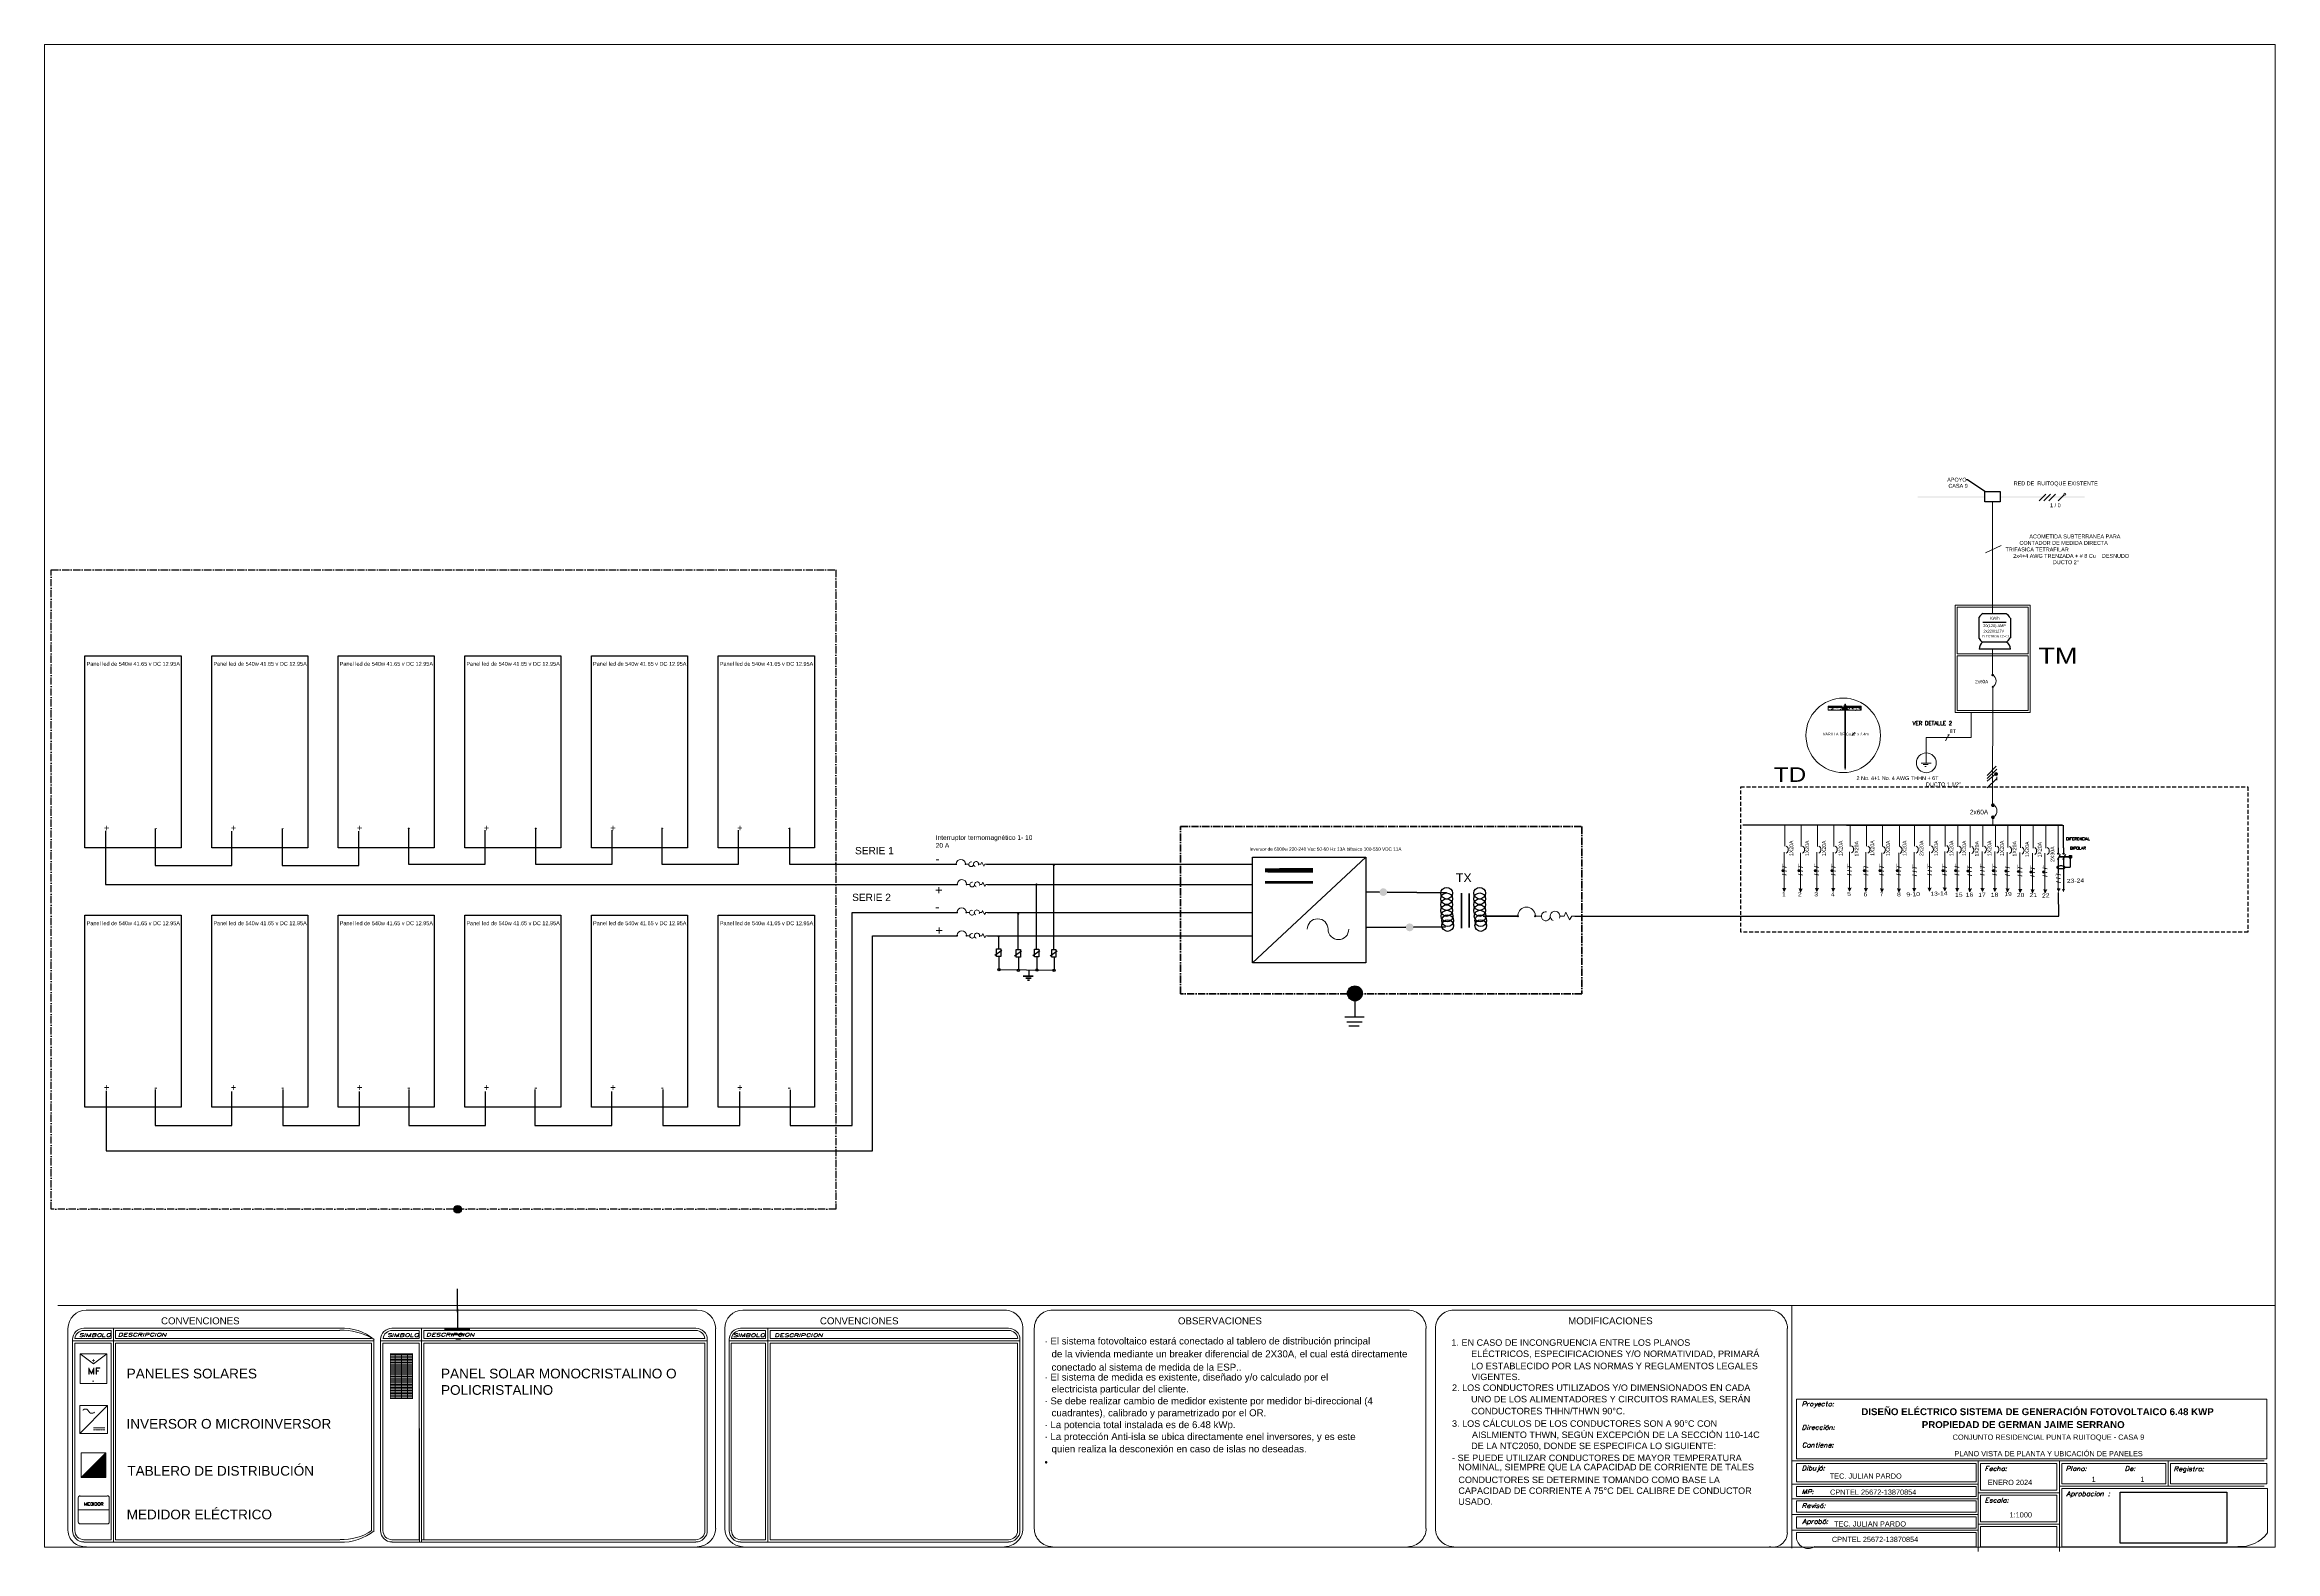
# Model space of a CAD drawing. Header units: millimetres. Extents: x 1187 to 4880, y 1334 to 3830.
import ezdxf
from ezdxf.enums import TextEntityAlignment as Align

# ---------------------------------------------------------------- set-up
doc = ezdxf.new("R2010")
doc.units = ezdxf.units.MM
for name, pattern in [('ACAD_ISO10W100', [18, 12, -3, 0, -3]), ('CENTER2', [1.125, 0.75, -0.125, 0.125, -0.125]), ('DASHED2', [9.525, 6.35, -3.175]), ('HIDDEN', [0.375, 0.25, -0.125]), ('PDF_IMPORT', [1, 0.8, -0.2])]:
    doc.linetypes.add(name, pattern=pattern)
for name, color, linetype in [('02', 2, 'Continuous'), ('BLOQUES', 162, 'Continuous'), ('CONCRETO', 7, 'Continuous'), ('DIBUJO', 2, 'Continuous'), ('ELECTRICAS', 3, 'Continuous'), ('LADRILLOS', 30, 'Continuous'), ('PDF_Geometría', 7, 'Continuous'), ('PDF_Rellenos sólidos', 7, 'Continuous'), ('PDF_Texto', 7, 'Continuous'), ('RED-TIERRA', 7, 'CENTER2')]:
    doc.layers.add(name, color=color, linetype=linetype)
doc.styles.add('A', font='')
doc.styles.add('C', font='CHISEL', dxfattribs={"width": 1.5, "height": 0.1})
doc.styles.add('PDF Arial', font='arial.ttf')
doc.styles.add('PDF Arial Bold', font='')
doc.styles.add('PDF Symbol', font='symbol.ttf')
doc.styles.add('ROMANS', font='romans')
doc.styles.get("Standard").update_dxf_attribs({"font": 'arial.ttf'})
doc.styles.get('A').set_extended_font_data('Arial Black', bold=True)
doc.styles.get('PDF Arial Bold').set_extended_font_data('Arial', bold=True)

# ---------------------------------------------------------------- blocks, each defined once
blk = doc.blocks.new('*X9')
at = {"color": 0}
for p, q in [((2.236, 5.835), (2.236, 5.835)), ((2.252, 5.805), (2.252, 5.805)), ((2.254, 5.815), (2.268, 5.821)), ((2.254, 5.815), (2.264, 5.808)), ((2.255, 5.872), (2.255, 5.872)), ((2.264, 5.808), (2.268, 5.821)), ((2.281, 5.885), (2.281, 5.885)), ((2.286, 5.842), (2.286, 5.842)), ((2.289, 5.838), (2.289, 5.838)), ((2.305, 5.867), (2.315, 5.878)), ((2.305, 5.867), (2.317, 5.866)), ((2.306, 5.806), (2.306, 5.806)), ((2.317, 5.866), (2.315, 5.878)), ((2.355, 5.819), (2.355, 5.819)), ((2.357, 5.886), (2.357, 5.886)), ((2.362, 5.852), (2.362, 5.852)), ((2.388, 5.881), (2.388, 5.881)), ((2.405, 5.858), (2.405, 5.858)), ((2.413, 5.801), (2.413, 5.801)), ((2.422, 5.88), (2.436, 5.885)), ((2.422, 5.88), (2.432, 5.873)), ((2.432, 5.873), (2.436, 5.885)), ((2.449, 5.854), (2.458, 5.866)), ((2.449, 5.854), (2.46, 5.853)), ((2.456, 5.832), (2.456, 5.832)), ((2.458, 5.899), (2.458, 5.899)), ((2.46, 5.853), (2.458, 5.866)), ((2.488, 5.868), (2.488, 5.868)), ((2.494, 5.876), (2.494, 5.876)), ((2.522, 5.878), (2.522, 5.878)), ((2.539, 5.875), (2.539, 5.875)), ((2.544, 5.8), (2.555, 5.805)), ((2.554, 5.8), (2.555, 5.805)), ((2.559, 5.898), (2.559, 5.898)), ((2.56, 5.847), (2.56, 5.847)), ((2.562, 5.806), (2.562, 5.806)), ((2.592, 5.842), (2.602, 5.853)), ((2.592, 5.842), (2.604, 5.841)), ((2.601, 5.872), (2.601, 5.872)), ((2.604, 5.841), (2.602, 5.853)), ((2.614, 5.885), (2.614, 5.885)), ((2.639, 5.898), (2.639, 5.898)), ((2.663, 5.861), (2.663, 5.861)), ((2.666, 5.894), (2.666, 5.894)), ((2.673, 5.892), (2.68, 5.9)), ((2.673, 5.892), (2.691, 5.89)), ((2.688, 5.823), (2.688, 5.823)), ((2.691, 5.89), (2.689, 5.9)), ((2.708, 5.867), (2.708, 5.867)), ((2.709, 5.864), (2.723, 5.869)), ((2.709, 5.864), (2.719, 5.857)), ((2.719, 5.857), (2.723, 5.869)), ((2.735, 5.829), (2.745, 5.841)), ((2.735, 5.829), (2.747, 5.828)), ((2.738, 5.829), (2.738, 5.829)), ((2.747, 5.828), (2.745, 5.841)), ((2.761, 5.807), (2.761, 5.807)), ((2.764, 5.874), (2.764, 5.874))]:
    blk.add_line(p, q, dxfattribs=at)
blk = doc.blocks.new('*X8')
at = {"color": 0}
for p, q in [((1.533, 5.814), (1.533, 5.814)), ((1.538, 5.84), (1.538, 5.84)), ((1.558, 5.837), (1.558, 5.837)), ((1.581, 5.852), (1.581, 5.852)), ((1.583, 5.821), (1.583, 5.821)), ((1.585, 5.893), (1.585, 5.893)), ((1.629, 5.808), (1.629, 5.808)), ((1.632, 5.83), (1.648, 5.846)), ((1.632, 5.83), (1.65, 5.827)), ((1.635, 5.9), (1.635, 5.9)), ((1.642, 5.855), (1.642, 5.855)), ((1.65, 5.827), (1.648, 5.846)), ((1.658, 5.831), (1.658, 5.831)), ((1.665, 5.833), (1.665, 5.833)), ((1.679, 5.847), (1.693, 5.853)), ((1.679, 5.847), (1.689, 5.841)), ((1.689, 5.841), (1.693, 5.853)), ((1.698, 5.872), (1.698, 5.872)), ((1.742, 5.802), (1.742, 5.802)), ((1.745, 5.869), (1.745, 5.869)), ((1.746, 5.828), (1.746, 5.828)), ((1.772, 5.828), (1.772, 5.828)), ((1.785, 5.847), (1.785, 5.847)), ((1.815, 5.892), (1.815, 5.892)), ((1.835, 5.854), (1.835, 5.854)), ((1.843, 5.815), (1.843, 5.815)), ((1.846, 5.881), (1.846, 5.881)), ((1.849, 5.8), (1.861, 5.813)), ((1.863, 5.8), (1.861, 5.813)), ((1.862, 5.848), (1.862, 5.848)), ((1.879, 5.824), (1.879, 5.824)), ((1.911, 5.864), (1.911, 5.864)), ((1.947, 5.83), (1.947, 5.83)), ((1.95, 5.896), (1.95, 5.896)), ((1.961, 5.899), (1.961, 5.899)), ((1.967, 5.831), (1.981, 5.837)), ((1.967, 5.831), (1.976, 5.824)), ((1.976, 5.824), (1.981, 5.837)), ((1.979, 5.868), (1.979, 5.868)), ((1.984, 5.802), (1.984, 5.802)), ((1.985, 5.819), (1.985, 5.819)), ((2.018, 5.892), (2.025, 5.9)), ((2.018, 5.892), (2.03, 5.891)), ((2.03, 5.891), (2.028, 5.9)), ((2.034, 5.808), (2.034, 5.808))]:
    blk.add_line(p, q, dxfattribs=at)
blk = doc.blocks.new('*X7')
at = {"color": 0}
for p, q in [((2.239, 5.943), (2.239, 5.943)), ((2.244, 5.924), (2.244, 5.924)), ((2.245, 5.926), (2.245, 5.926)), ((2.246, 5.929), (2.25, 5.933)), ((2.246, 5.929), (2.25, 5.928)), ((2.246, 5.922), (2.249, 5.923)), ((2.246, 5.922), (2.248, 5.92)), ((2.246, 5.913), (2.246, 5.913)), ((2.248, 5.92), (2.249, 5.923)), ((2.25, 5.928), (2.25, 5.933)), ((2.254, 5.946), (2.254, 5.946)), ((2.255, 5.945), (2.258, 5.948)), ((2.255, 5.945), (2.258, 5.945)), ((2.255, 5.939), (2.255, 5.939)), ((2.256, 5.906), (2.256, 5.906)), ((2.256, 5.905), (2.256, 5.905)), ((2.257, 5.938), (2.257, 5.938)), ((2.257, 5.922), (2.257, 5.922)), ((2.258, 5.945), (2.258, 5.948)), ((2.258, 5.946), (2.258, 5.946)), ((2.262, 5.908), (2.265, 5.91)), ((2.262, 5.908), (2.265, 5.907)), ((2.263, 5.911), (2.263, 5.911)), ((2.265, 5.907), (2.265, 5.91)), ((2.272, 5.912), (2.272, 5.912)), ((2.273, 5.929), (2.273, 5.929)), ((2.275, 5.901), (2.279, 5.903)), ((2.275, 5.901), (2.278, 5.9)), ((2.276, 5.912), (2.276, 5.912)), ((2.277, 5.93), (2.277, 5.93)), ((2.278, 5.9), (2.279, 5.903)), ((2.282, 5.938), (2.282, 5.938)), ((2.282, 5.925), (2.282, 5.925)), ((2.282, 5.909), (2.282, 5.909)), ((2.283, 5.942), (2.283, 5.942)), ((2.283, 5.905), (2.283, 5.905)), ((2.288, 5.938), (2.291, 5.939)), ((2.288, 5.938), (2.29, 5.936)), ((2.289, 5.932), (2.289, 5.932)), ((2.29, 5.95), (2.29, 5.95)), ((2.29, 5.936), (2.291, 5.939)), ((2.291, 5.942), (2.294, 5.945)), ((2.291, 5.942), (2.294, 5.942)), ((2.294, 5.942), (2.294, 5.945)), ((2.295, 5.915), (2.295, 5.915)), ((2.298, 5.904), (2.301, 5.907)), ((2.298, 5.904), (2.301, 5.904)), ((2.299, 5.92), (2.303, 5.924)), ((2.299, 5.92), (2.304, 5.92)), ((2.299, 5.911), (2.299, 5.911)), ((2.3, 5.904), (2.3, 5.904)), ((2.301, 5.904), (2.301, 5.907)), ((2.302, 5.934), (2.302, 5.934)), ((2.304, 5.92), (2.303, 5.924)), ((2.307, 5.912), (2.307, 5.912)), ((2.308, 5.945), (2.308, 5.945)), ((2.308, 5.934), (2.308, 5.934)), ((2.308, 5.928), (2.308, 5.928)), ((2.309, 5.936), (2.309, 5.936)), ((2.309, 5.904), (2.309, 5.904)), ((2.317, 5.918), (2.321, 5.919)), ((2.317, 5.918), (2.32, 5.916)), ((2.32, 5.916), (2.321, 5.919)), ((2.326, 5.919), (2.326, 5.919)), ((2.326, 5.91), (2.326, 5.91)), ((2.326, 5.901), (2.326, 5.901)), ((2.327, 5.939), (2.329, 5.942)), ((2.327, 5.939), (2.33, 5.939)), ((2.33, 5.939), (2.329, 5.942)), ((2.329, 5.909), (2.329, 5.909)), ((2.331, 5.939), (2.331, 5.939)), ((2.333, 5.916), (2.333, 5.916)), ((2.334, 5.949), (2.334, 5.949)), ((2.334, 5.932), (2.334, 5.932)), ((2.334, 5.901), (2.336, 5.904)), ((2.334, 5.901), (2.337, 5.901)), ((2.335, 5.935), (2.335, 5.935)), ((2.337, 5.901), (2.336, 5.904)), ((2.336, 5.903), (2.336, 5.903)), ((2.339, 5.92), (2.339, 5.92)), ((2.34, 5.939), (2.34, 5.939)), ((2.345, 5.903), (2.345, 5.903)), ((2.352, 5.94), (2.352, 5.94)), ((2.352, 5.909), (2.352, 5.909)), ((2.353, 5.912), (2.356, 5.916)), ((2.353, 5.912), (2.357, 5.911)), ((2.357, 5.911), (2.356, 5.916)), ((2.358, 5.923), (2.358, 5.923)), ((2.358, 5.902), (2.358, 5.902)), ((2.359, 5.936), (2.359, 5.936)), ((2.359, 5.934), (2.363, 5.935)), ((2.359, 5.934), (2.362, 5.932)), ((2.359, 5.919), (2.359, 5.919)), ((2.359, 5.914), (2.359, 5.914)), ((2.361, 5.944), (2.361, 5.944)), ((2.362, 5.932), (2.363, 5.935)), ((2.362, 5.934), (2.362, 5.934)), ((2.363, 5.936), (2.365, 5.939)), ((2.363, 5.936), (2.366, 5.935)), ((2.363, 5.902), (2.363, 5.902)), ((2.366, 5.935), (2.365, 5.939)), ((2.371, 5.943), (2.371, 5.943)), ((2.371, 5.903), (2.371, 5.903)), ((2.371, 5.9), (2.372, 5.901)), ((2.372, 5.9), (2.372, 5.901)), ((2.376, 5.907), (2.376, 5.907)), ((2.379, 5.907), (2.379, 5.907)), ((2.383, 5.906), (2.383, 5.906)), ((2.384, 5.939), (2.384, 5.939)), ((2.384, 5.922), (2.384, 5.922)), ((2.388, 5.919), (2.388, 5.919)), ((2.389, 5.933), (2.389, 5.933)), ((2.389, 5.914), (2.393, 5.915)), ((2.389, 5.914), (2.392, 5.912)), ((2.389, 5.909), (2.389, 5.909)), ((2.39, 5.949), (2.39, 5.949)), ((2.39, 5.927), (2.39, 5.927)), ((2.39, 5.901), (2.39, 5.901)), ((2.392, 5.912), (2.393, 5.915)), ((2.399, 5.933), (2.401, 5.935)), ((2.399, 5.933), (2.402, 5.932)), ((2.4, 5.908), (2.4, 5.908)), ((2.401, 5.95), (2.402, 5.95)), ((2.401, 5.95), (2.404, 5.948)), ((2.402, 5.932), (2.401, 5.935)), ((2.402, 5.929), (2.402, 5.929)), ((2.403, 5.947), (2.403, 5.947)), ((2.404, 5.948), (2.405, 5.95)), ((2.406, 5.904), (2.41, 5.908)), ((2.406, 5.906), (2.406, 5.906)), ((2.406, 5.904), (2.41, 5.903)), ((2.408, 5.912), (2.408, 5.912)), ((2.409, 5.909), (2.409, 5.909)), ((2.41, 5.943), (2.41, 5.943)), ((2.41, 5.926), (2.41, 5.926)), ((2.41, 5.903), (2.41, 5.908)), ((2.415, 5.948), (2.415, 5.948)), ((2.415, 5.932), (2.415, 5.932)), ((2.417, 5.924), (2.417, 5.924)), ((2.421, 5.931), (2.421, 5.931)), ((2.429, 5.913), (2.429, 5.913)), ((2.431, 5.93), (2.435, 5.931)), ((2.431, 5.93), (2.434, 5.928)), ((2.432, 5.905), (2.432, 5.905)), ((2.434, 5.928), (2.435, 5.931)), ((2.435, 5.929), (2.437, 5.932)), ((2.435, 5.929), (2.438, 5.929)), ((2.435, 5.913), (2.435, 5.913)), ((2.436, 5.946), (2.436, 5.946)), ((2.436, 5.93), (2.436, 5.93)), ((2.438, 5.929), (2.437, 5.932)), ((2.439, 5.916), (2.439, 5.916)), ((2.442, 5.931), (2.442, 5.931)), ((2.446, 5.929), (2.446, 5.929)), ((2.452, 5.917), (2.452, 5.917)), ((2.453, 5.935), (2.453, 5.935)), ((2.458, 5.918), (2.458, 5.918)), ((2.458, 5.9), (2.458, 5.9)), ((2.459, 5.904), (2.459, 5.904)), ((2.46, 5.916), (2.46, 5.916)), ((2.461, 5.949), (2.461, 5.949)), ((2.461, 5.933), (2.461, 5.933)), ((2.461, 5.91), (2.465, 5.911)), ((2.461, 5.91), (2.464, 5.908)), ((2.463, 5.949), (2.463, 5.949)), ((2.464, 5.908), (2.465, 5.911)), ((2.465, 5.937), (2.465, 5.937)), ((2.469, 5.93), (2.469, 5.93)), ((2.471, 5.926), (2.473, 5.929)), ((2.471, 5.926), (2.474, 5.926)), ((2.471, 5.92), (2.471, 5.92)), ((2.473, 5.946), (2.477, 5.947)), ((2.473, 5.946), (2.476, 5.944)), ((2.474, 5.926), (2.473, 5.929)), ((2.475, 5.934), (2.475, 5.934)), ((2.476, 5.944), (2.477, 5.947)), ((2.477, 5.9), (2.477, 5.9)), ((2.484, 5.94), (2.484, 5.94)), ((2.486, 5.92), (2.486, 5.92)), ((2.486, 5.903), (2.486, 5.903)), ((2.486, 5.903), (2.486, 5.903)), ((2.487, 5.936), (2.487, 5.936)), ((2.487, 5.923), (2.487, 5.923)), ((2.489, 5.948), (2.489, 5.948)), ((2.489, 5.904), (2.489, 5.904)), ((2.495, 5.928), (2.495, 5.928)), ((2.502, 5.924), (2.502, 5.924)), ((2.502, 5.906), (2.502, 5.906)), ((2.503, 5.926), (2.507, 5.927)), ((2.503, 5.926), (2.506, 5.924)), ((2.504, 5.939), (2.504, 5.939)), ((2.506, 5.944), (2.51, 5.948)), ((2.506, 5.944), (2.51, 5.943)), ((2.506, 5.924), (2.507, 5.927)), ((2.506, 5.923), (2.509, 5.926)), ((2.506, 5.923), (2.509, 5.923)), ((2.506, 5.905), (2.506, 5.905)), ((2.509, 5.923), (2.509, 5.926)), ((2.51, 5.943), (2.51, 5.948)), ((2.511, 5.907), (2.511, 5.907)), ((2.512, 5.94), (2.512, 5.94)), ((2.512, 5.923), (2.512, 5.923)), ((2.512, 5.902), (2.512, 5.902)), ((2.515, 5.926), (2.515, 5.926)), ((2.516, 5.947), (2.516, 5.947)), ((2.516, 5.944), (2.516, 5.944)), ((2.516, 5.928), (2.516, 5.928)), ((2.521, 5.908), (2.521, 5.908)), ((2.522, 5.927), (2.522, 5.927)), ((2.528, 5.945), (2.528, 5.945)), ((2.533, 5.906), (2.537, 5.907)), ((2.533, 5.906), (2.536, 5.904)), ((2.534, 5.944), (2.534, 5.944)), ((2.534, 5.928), (2.534, 5.928)), ((2.535, 5.91), (2.535, 5.91)), ((2.536, 5.91), (2.536, 5.91)), ((2.536, 5.904), (2.537, 5.907)), ((2.537, 5.927), (2.537, 5.927)), ((2.538, 5.943), (2.538, 5.943)), ((2.539, 5.901), (2.539, 5.901)), ((2.542, 5.92), (2.545, 5.923)), ((2.542, 5.92), (2.545, 5.92)), ((2.543, 5.946), (2.543, 5.946)), ((2.545, 5.942), (2.549, 5.943)), ((2.545, 5.942), (2.548, 5.94)), ((2.545, 5.92), (2.545, 5.923)), ((2.546, 5.933), (2.546, 5.933)), ((2.547, 5.948), (2.547, 5.948)), ((2.548, 5.94), (2.549, 5.943)), ((2.549, 5.926), (2.549, 5.926)), ((2.552, 5.913), (2.552, 5.913)), ((2.559, 5.936), (2.563, 5.94)), ((2.559, 5.936), (2.564, 5.935)), ((2.562, 5.914), (2.562, 5.914)), ((2.563, 5.949), (2.563, 5.949)), ((2.564, 5.935), (2.563, 5.94)), ((2.563, 5.93), (2.563, 5.93)), ((2.564, 5.947), (2.564, 5.947)), ((2.565, 5.932), (2.565, 5.932)), ((2.565, 5.915), (2.565, 5.915)), ((2.565, 5.914), (2.565, 5.914)), ((2.569, 5.945), (2.569, 5.945)), ((2.575, 5.938), (2.575, 5.938)), ((2.575, 5.922), (2.579, 5.923)), ((2.575, 5.922), (2.578, 5.92)), ((2.576, 5.925), (2.576, 5.925)), ((2.578, 5.934), (2.578, 5.934)), ((2.578, 5.92), (2.579, 5.923)), ((2.578, 5.917), (2.581, 5.92)), ((2.578, 5.917), (2.581, 5.917)), ((2.581, 5.917), (2.581, 5.92)), ((2.584, 5.917), (2.584, 5.917)), ((2.587, 5.901), (2.587, 5.901)), ((2.588, 5.917), (2.588, 5.917)), ((2.589, 5.934), (2.589, 5.934)), ((2.594, 5.92), (2.594, 5.92)), ((2.596, 5.944), (2.596, 5.944)), ((2.597, 5.936), (2.597, 5.936)), ((2.602, 5.924), (2.602, 5.924)), ((2.602, 5.901), (2.602, 5.901)), ((2.604, 5.943), (2.604, 5.943)), ((2.605, 5.902), (2.608, 5.903)), ((2.605, 5.902), (2.607, 5.9)), ((2.607, 5.9), (2.608, 5.903)), ((2.612, 5.949), (2.612, 5.949)), ((2.613, 5.928), (2.617, 5.932)), ((2.613, 5.928), (2.617, 5.927)), ((2.613, 5.92), (2.613, 5.92)), ((2.613, 5.904), (2.613, 5.904)), ((2.614, 5.937), (2.614, 5.937)), ((2.614, 5.914), (2.616, 5.917)), ((2.614, 5.914), (2.617, 5.913)), ((2.615, 5.921), (2.615, 5.921)), ((2.615, 5.903), (2.615, 5.903)), ((2.617, 5.913), (2.616, 5.917)), ((2.617, 5.938), (2.621, 5.939)), ((2.617, 5.938), (2.62, 5.936)), ((2.617, 5.927), (2.617, 5.932)), ((2.62, 5.936), (2.621, 5.939)), ((2.623, 5.943), (2.623, 5.943)), ((2.623, 5.925), (2.623, 5.925)), ((2.628, 5.941), (2.628, 5.941)), ((2.628, 5.923), (2.628, 5.923)), ((2.629, 5.923), (2.629, 5.923)), ((2.633, 5.948), (2.633, 5.948)), ((2.634, 5.905), (2.634, 5.905)), ((2.639, 5.948), (2.639, 5.948)), ((2.639, 5.924), (2.639, 5.924)), ((2.639, 5.908), (2.639, 5.908)), ((2.64, 5.941), (2.64, 5.941)), ((2.641, 5.942), (2.641, 5.942)), ((2.643, 5.948), (2.644, 5.95)), ((2.643, 5.948), (2.646, 5.948)), ((2.646, 5.948), (2.646, 5.95)), ((2.647, 5.925), (2.647, 5.925)), ((2.647, 5.918), (2.65, 5.919)), ((2.647, 5.918), (2.649, 5.916)), ((2.649, 5.942), (2.649, 5.942)), ((2.649, 5.916), (2.65, 5.919)), ((2.65, 5.911), (2.652, 5.913)), ((2.65, 5.911), (2.653, 5.91)), ((2.65, 5.901), (2.65, 5.901)), ((2.652, 5.93), (2.652, 5.93)), ((2.653, 5.91), (2.652, 5.913)), ((2.656, 5.922), (2.656, 5.922)), ((2.66, 5.945), (2.66, 5.945)), ((2.664, 5.911), (2.664, 5.911)), ((2.665, 5.928), (2.665, 5.928)), ((2.665, 5.909), (2.665, 5.909)), ((2.666, 5.947), (2.666, 5.947)), ((2.666, 5.944), (2.666, 5.944)), ((2.666, 5.919), (2.67, 5.923)), ((2.666, 5.919), (2.671, 5.919)), ((2.671, 5.919), (2.67, 5.923)), ((2.676, 5.94), (2.676, 5.94)), ((2.678, 5.929), (2.678, 5.929)), ((2.678, 5.911), (2.678, 5.911)), ((2.679, 5.945), (2.681, 5.948)), ((2.679, 5.945), (2.682, 5.945)), ((2.679, 5.906), (2.679, 5.906)), ((2.682, 5.945), (2.681, 5.948)), ((2.681, 5.935), (2.681, 5.935)), ((2.682, 5.921), (2.682, 5.921)), ((2.686, 5.907), (2.688, 5.91)), ((2.686, 5.907), (2.689, 5.907)), ((2.689, 5.907), (2.688, 5.91)), ((2.689, 5.934), (2.692, 5.935)), ((2.689, 5.934), (2.691, 5.932)), ((2.69, 5.931), (2.69, 5.931)), ((2.69, 5.914), (2.69, 5.914)), ((2.691, 5.948), (2.691, 5.948)), ((2.691, 5.932), (2.692, 5.935)), ((2.691, 5.931), (2.691, 5.931)), ((2.692, 5.949), (2.692, 5.949)), ((2.692, 5.946), (2.692, 5.946)), ((2.697, 5.914), (2.697, 5.914)), ((2.703, 5.939), (2.703, 5.939)), ((2.708, 5.911), (2.708, 5.911)), ((2.709, 5.919), (2.709, 5.919)), ((2.71, 5.94), (2.71, 5.94)), ((2.71, 5.933), (2.71, 5.933)), ((2.715, 5.942), (2.717, 5.945)), ((2.715, 5.942), (2.718, 5.942)), ((2.715, 5.901), (2.715, 5.901)), ((2.716, 5.935), (2.716, 5.935)), ((2.716, 5.918), (2.716, 5.918)), ((2.718, 5.942), (2.717, 5.945)), ((2.719, 5.945), (2.719, 5.945)), ((2.719, 5.911), (2.723, 5.915)), ((2.719, 5.914), (2.722, 5.915)), ((2.719, 5.914), (2.721, 5.912)), ((2.719, 5.911), (2.724, 5.91)), ((2.721, 5.912), (2.722, 5.915)), ((2.722, 5.904), (2.724, 5.907)), ((2.722, 5.904), (2.725, 5.904)), ((2.724, 5.91), (2.723, 5.915)), ((2.725, 5.904), (2.724, 5.907)), ((2.728, 5.918), (2.728, 5.918)), ((2.73, 5.938), (2.73, 5.938)), ((2.731, 5.95), (2.731, 5.95)), ((2.731, 5.95), (2.733, 5.948)), ((2.733, 5.948), (2.734, 5.95)), ((2.736, 5.918), (2.736, 5.918)), ((2.738, 5.916), (2.738, 5.916)), ((2.74, 5.945), (2.74, 5.945)), ((2.741, 5.937), (2.741, 5.937)), ((2.741, 5.921), (2.741, 5.921)), ((2.741, 5.919), (2.741, 5.919)), ((2.741, 5.905), (2.741, 5.905)), ((2.742, 5.938), (2.742, 5.938)), ((2.746, 5.944), (2.746, 5.944)), ((2.747, 5.902), (2.747, 5.902)), ((2.749, 5.905), (2.749, 5.905)), ((2.75, 5.939), (2.753, 5.942)), ((2.75, 5.939), (2.753, 5.939)), ((2.753, 5.939), (2.753, 5.942)), ((2.754, 5.939), (2.754, 5.939)), ((2.756, 5.937), (2.756, 5.937)), ((2.757, 5.901), (2.76, 5.904)), ((2.757, 5.901), (2.76, 5.901)), ((2.76, 5.922), (2.76, 5.922)), ((2.76, 5.901), (2.76, 5.904)), ((2.761, 5.93), (2.764, 5.931)), ((2.761, 5.93), (2.763, 5.928)), ((2.762, 5.917), (2.762, 5.917)), ((2.763, 5.928), (2.764, 5.931)), ((2.766, 5.908), (2.766, 5.908)), ((2.767, 5.941), (2.767, 5.941)), ((2.767, 5.925), (2.767, 5.925)), ((2.767, 5.921), (2.767, 5.921))]:
    blk.add_line(p, q, dxfattribs=at)
blk = doc.blocks.new('*X6')
at = {"color": 0}
for p, q in [((1.505, 5.937), (1.505, 5.937)), ((1.509, 5.938), (1.509, 5.938)), ((1.51, 5.901), (1.51, 5.901)), ((1.512, 5.93), (1.516, 5.934)), ((1.512, 5.93), (1.516, 5.93)), ((1.515, 5.925), (1.518, 5.927)), ((1.515, 5.925), (1.517, 5.924)), ((1.515, 5.925), (1.515, 5.925)), ((1.515, 5.918), (1.515, 5.918)), ((1.516, 5.936), (1.519, 5.939)), ((1.516, 5.936), (1.519, 5.936)), ((1.516, 5.93), (1.516, 5.934)), ((1.516, 5.904), (1.516, 5.904)), ((1.517, 5.924), (1.518, 5.927)), ((1.517, 5.92), (1.517, 5.92)), ((1.518, 5.937), (1.518, 5.937)), ((1.519, 5.936), (1.519, 5.939)), ((1.522, 5.903), (1.522, 5.903)), ((1.523, 5.921), (1.523, 5.921)), ((1.525, 5.948), (1.525, 5.948)), ((1.525, 5.944), (1.525, 5.944)), ((1.525, 5.9), (1.525, 5.901)), ((1.526, 5.9), (1.525, 5.901)), ((1.535, 5.937), (1.535, 5.937)), ((1.535, 5.923), (1.535, 5.923)), ((1.536, 5.941), (1.536, 5.941)), ((1.541, 5.905), (1.541, 5.905)), ((1.542, 5.924), (1.542, 5.924)), ((1.542, 5.917), (1.542, 5.917)), ((1.542, 5.907), (1.542, 5.907)), ((1.542, 5.9), (1.542, 5.9)), ((1.543, 5.94), (1.543, 5.94)), ((1.544, 5.93), (1.544, 5.93)), ((1.545, 5.905), (1.548, 5.907)), ((1.545, 5.905), (1.547, 5.904)), ((1.547, 5.904), (1.548, 5.907)), ((1.549, 5.942), (1.549, 5.942)), ((1.552, 5.942), (1.552, 5.942)), ((1.552, 5.933), (1.554, 5.936)), ((1.552, 5.933), (1.555, 5.932)), ((1.555, 5.932), (1.554, 5.936)), ((1.554, 5.925), (1.554, 5.925)), ((1.557, 5.941), (1.56, 5.943)), ((1.557, 5.941), (1.559, 5.94)), ((1.559, 5.94), (1.56, 5.943)), ((1.562, 5.936), (1.562, 5.936)), ((1.565, 5.922), (1.569, 5.926)), ((1.565, 5.922), (1.57, 5.921)), ((1.568, 5.945), (1.568, 5.945)), ((1.568, 5.927), (1.568, 5.927)), ((1.568, 5.916), (1.568, 5.916)), ((1.568, 5.911), (1.568, 5.911)), ((1.569, 5.944), (1.569, 5.944)), ((1.57, 5.921), (1.569, 5.926)), ((1.572, 5.905), (1.572, 5.905)), ((1.573, 5.91), (1.573, 5.91)), ((1.574, 5.935), (1.574, 5.935)), ((1.578, 5.941), (1.578, 5.941)), ((1.585, 5.911), (1.585, 5.911)), ((1.586, 5.929), (1.586, 5.929)), ((1.587, 5.921), (1.59, 5.923)), ((1.587, 5.921), (1.589, 5.92)), ((1.588, 5.93), (1.59, 5.932)), ((1.588, 5.93), (1.591, 5.929)), ((1.589, 5.935), (1.589, 5.935)), ((1.589, 5.92), (1.59, 5.923)), ((1.591, 5.929), (1.59, 5.932)), ((1.593, 5.914), (1.593, 5.914)), ((1.594, 5.931), (1.594, 5.931)), ((1.595, 5.948), (1.595, 5.948)), ((1.595, 5.915), (1.595, 5.915)), ((1.599, 5.949), (1.599, 5.949)), ((1.599, 5.931), (1.599, 5.931)), ((1.601, 5.91), (1.601, 5.91)), ((1.603, 5.94), (1.603, 5.94)), ((1.604, 5.914), (1.604, 5.914)), ((1.605, 5.94), (1.605, 5.94)), ((1.615, 5.933), (1.615, 5.933)), ((1.617, 5.933), (1.617, 5.933)), ((1.617, 5.901), (1.62, 5.903)), ((1.617, 5.901), (1.618, 5.9)), ((1.618, 5.901), (1.618, 5.901)), ((1.619, 5.934), (1.619, 5.934)), ((1.619, 5.914), (1.623, 5.918)), ((1.619, 5.917), (1.619, 5.917)), ((1.619, 5.914), (1.623, 5.913)), ((1.619, 5.9), (1.62, 5.903)), ((1.622, 5.914), (1.622, 5.914)), ((1.623, 5.913), (1.623, 5.918)), ((1.624, 5.926), (1.626, 5.929)), ((1.624, 5.926), (1.627, 5.926)), ((1.627, 5.926), (1.626, 5.929)), ((1.629, 5.937), (1.632, 5.939)), ((1.629, 5.937), (1.631, 5.936)), ((1.63, 5.915), (1.63, 5.915)), ((1.631, 5.936), (1.632, 5.939)), ((1.632, 5.945), (1.632, 5.945)), ((1.632, 5.939), (1.632, 5.939)), ((1.636, 5.918), (1.636, 5.918)), ((1.642, 5.932), (1.642, 5.932)), ((1.642, 5.904), (1.642, 5.904)), ((1.644, 5.905), (1.644, 5.905)), ((1.645, 5.938), (1.645, 5.938)), ((1.645, 5.921), (1.645, 5.921)), ((1.648, 5.919), (1.648, 5.919)), ((1.648, 5.912), (1.648, 5.912)), ((1.649, 5.938), (1.649, 5.938)), ((1.654, 5.902), (1.654, 5.902)), ((1.658, 5.938), (1.658, 5.938)), ((1.659, 5.92), (1.659, 5.92)), ((1.659, 5.917), (1.662, 5.919)), ((1.659, 5.917), (1.661, 5.916)), ((1.66, 5.923), (1.662, 5.926)), ((1.66, 5.923), (1.663, 5.923)), ((1.661, 5.916), (1.662, 5.919)), ((1.662, 5.939), (1.662, 5.939)), ((1.663, 5.923), (1.662, 5.926)), ((1.667, 5.922), (1.667, 5.922)), ((1.669, 5.931), (1.669, 5.931)), ((1.67, 5.925), (1.67, 5.925)), ((1.67, 5.908), (1.67, 5.908)), ((1.671, 5.941), (1.671, 5.941)), ((1.671, 5.909), (1.671, 5.909)), ((1.672, 5.906), (1.676, 5.91)), ((1.672, 5.906), (1.677, 5.905)), ((1.675, 5.911), (1.675, 5.911)), ((1.677, 5.905), (1.676, 5.91)), ((1.68, 5.942), (1.68, 5.942)), ((1.685, 5.937), (1.685, 5.937)), ((1.686, 5.906), (1.686, 5.906)), ((1.688, 5.925), (1.688, 5.925)), ((1.695, 5.928), (1.695, 5.928)), ((1.695, 5.92), (1.698, 5.923)), ((1.695, 5.92), (1.698, 5.92)), ((1.695, 5.911), (1.695, 5.911)), ((1.696, 5.945), (1.696, 5.945)), ((1.696, 5.93), (1.696, 5.93)), ((1.698, 5.92), (1.698, 5.923)), ((1.698, 5.908), (1.698, 5.908)), ((1.699, 5.926), (1.699, 5.926)), ((1.7, 5.914), (1.7, 5.914)), ((1.701, 5.933), (1.704, 5.935)), ((1.701, 5.933), (1.703, 5.932)), ((1.702, 5.91), (1.702, 5.91)), ((1.703, 5.932), (1.704, 5.935)), ((1.711, 5.928), (1.711, 5.928)), ((1.712, 5.946), (1.712, 5.946)), ((1.712, 5.936), (1.712, 5.936)), ((1.717, 5.93), (1.717, 5.93)), ((1.717, 5.911), (1.717, 5.911)), ((1.721, 5.932), (1.721, 5.932)), ((1.721, 5.915), (1.721, 5.915)), ((1.722, 5.948), (1.722, 5.948)), ((1.722, 5.929), (1.722, 5.929)), ((1.725, 5.948), (1.725, 5.948)), ((1.728, 5.909), (1.728, 5.909)), ((1.728, 5.9), (1.729, 5.901)), ((1.729, 5.919), (1.729, 5.919)), ((1.73, 5.9), (1.729, 5.901)), ((1.73, 5.93), (1.73, 5.93)), ((1.73, 5.913), (1.734, 5.915)), ((1.73, 5.913), (1.733, 5.912)), ((1.731, 5.917), (1.734, 5.92)), ((1.731, 5.917), (1.734, 5.917)), ((1.733, 5.912), (1.734, 5.915)), ((1.734, 5.917), (1.734, 5.92)), ((1.738, 5.935), (1.738, 5.935)), ((1.743, 5.95), (1.744, 5.95)), ((1.743, 5.95), (1.745, 5.948)), ((1.745, 5.948), (1.746, 5.95)), ((1.746, 5.919), (1.746, 5.919)), ((1.746, 5.902), (1.746, 5.902)), ((1.747, 5.935), (1.747, 5.935)), ((1.747, 5.935), (1.747, 5.935)), ((1.748, 5.902), (1.748, 5.902)), ((1.749, 5.928), (1.749, 5.928)), ((1.749, 5.915), (1.749, 5.915)), ((1.755, 5.908), (1.755, 5.908)), ((1.759, 5.924), (1.759, 5.924)), ((1.761, 5.916), (1.761, 5.916)), ((1.762, 5.934), (1.762, 5.934)), ((1.765, 5.933), (1.765, 5.933)), ((1.767, 5.914), (1.77, 5.917)), ((1.767, 5.914), (1.77, 5.914)), ((1.77, 5.914), (1.77, 5.917)), ((1.771, 5.905), (1.771, 5.905)), ((1.772, 5.946), (1.776, 5.95)), ((1.772, 5.946), (1.777, 5.945)), ((1.772, 5.938), (1.772, 5.938)), ((1.772, 5.929), (1.776, 5.931)), ((1.772, 5.929), (1.775, 5.928)), ((1.772, 5.922), (1.772, 5.922)), ((1.774, 5.936), (1.774, 5.936)), ((1.775, 5.928), (1.776, 5.931)), ((1.777, 5.945), (1.776, 5.95)), ((1.776, 5.94), (1.776, 5.94)), ((1.776, 5.927), (1.776, 5.927)), ((1.778, 5.907), (1.778, 5.907)), ((1.78, 5.919), (1.78, 5.919)), ((1.782, 5.907), (1.782, 5.907)), ((1.788, 5.929), (1.788, 5.929)), ((1.792, 5.932), (1.792, 5.932)), ((1.793, 5.939), (1.793, 5.939)), ((1.796, 5.948), (1.797, 5.95)), ((1.796, 5.948), (1.799, 5.948)), ((1.797, 5.909), (1.797, 5.909)), ((1.798, 5.942), (1.798, 5.942)), ((1.798, 5.925), (1.798, 5.925)), ((1.799, 5.948), (1.799, 5.95)), ((1.799, 5.903), (1.799, 5.903)), ((1.802, 5.926), (1.802, 5.926)), ((1.802, 5.909), (1.806, 5.911)), ((1.802, 5.909), (1.805, 5.908)), ((1.803, 5.911), (1.805, 5.914)), ((1.803, 5.911), (1.806, 5.91)), ((1.805, 5.945), (1.805, 5.945)), ((1.806, 5.91), (1.805, 5.914)), ((1.805, 5.908), (1.806, 5.911)), ((1.807, 5.912), (1.807, 5.912)), ((1.809, 5.906), (1.809, 5.906)), ((1.811, 5.905), (1.811, 5.905)), ((1.812, 5.923), (1.812, 5.923)), ((1.814, 5.946), (1.818, 5.947)), ((1.814, 5.946), (1.817, 5.944)), ((1.817, 5.944), (1.818, 5.947)), ((1.817, 5.934), (1.817, 5.934)), ((1.818, 5.931), (1.818, 5.931)), ((1.823, 5.929), (1.823, 5.929)), ((1.823, 5.912), (1.823, 5.912)), ((1.824, 5.946), (1.824, 5.946)), ((1.824, 5.925), (1.824, 5.925)), ((1.825, 5.943), (1.825, 5.943)), ((1.826, 5.938), (1.829, 5.942)), ((1.826, 5.938), (1.83, 5.937)), ((1.83, 5.937), (1.829, 5.942)), ((1.829, 5.924), (1.829, 5.924)), ((1.83, 5.907), (1.83, 5.907)), ((1.832, 5.945), (1.834, 5.948)), ((1.832, 5.945), (1.835, 5.945)), ((1.835, 5.945), (1.834, 5.948)), ((1.835, 5.905), (1.835, 5.905)), ((1.836, 5.917), (1.836, 5.917)), ((1.838, 5.944), (1.838, 5.944)), ((1.839, 5.908), (1.841, 5.91)), ((1.839, 5.908), (1.842, 5.907)), ((1.842, 5.907), (1.841, 5.91)), ((1.843, 5.927), (1.843, 5.927)), ((1.844, 5.925), (1.848, 5.927)), ((1.844, 5.925), (1.847, 5.924)), ((1.845, 5.93), (1.845, 5.93)), ((1.846, 5.939), (1.846, 5.939)), ((1.847, 5.924), (1.848, 5.927)), ((1.848, 5.916), (1.848, 5.916)), ((1.849, 5.949), (1.849, 5.949)), ((1.849, 5.932), (1.849, 5.932)), ((1.856, 5.947), (1.856, 5.947)), ((1.856, 5.923), (1.856, 5.923)), ((1.862, 5.912), (1.862, 5.912)), ((1.862, 5.903), (1.862, 5.903)), ((1.865, 5.922), (1.865, 5.922)), ((1.868, 5.942), (1.87, 5.945)), ((1.868, 5.942), (1.871, 5.942)), ((1.871, 5.942), (1.87, 5.945)), ((1.872, 5.929), (1.872, 5.929)), ((1.873, 5.903), (1.873, 5.903)), ((1.874, 5.919), (1.874, 5.919)), ((1.874, 5.913), (1.874, 5.913)), ((1.874, 5.905), (1.878, 5.907)), ((1.874, 5.905), (1.877, 5.904)), ((1.875, 5.944), (1.875, 5.944)), ((1.875, 5.936), (1.875, 5.936)), ((1.875, 5.931), (1.875, 5.931)), ((1.875, 5.904), (1.877, 5.907)), ((1.875, 5.904), (1.878, 5.904)), ((1.878, 5.904), (1.877, 5.907)), ((1.877, 5.904), (1.878, 5.907)), ((1.879, 5.929), (1.883, 5.934)), ((1.879, 5.929), (1.883, 5.929)), ((1.882, 5.922), (1.882, 5.922)), ((1.883, 5.929), (1.883, 5.934)), ((1.886, 5.942), (1.89, 5.943)), ((1.886, 5.942), (1.889, 5.94)), ((1.887, 5.933), (1.887, 5.933)), ((1.889, 5.94), (1.89, 5.943)), ((1.889, 5.902), (1.889, 5.902)), ((1.893, 5.916), (1.893, 5.916)), ((1.894, 5.927), (1.894, 5.927)), ((1.899, 5.928), (1.899, 5.928)), ((1.899, 5.906), (1.899, 5.906)), ((1.9, 5.939), (1.9, 5.939)), ((1.9, 5.923), (1.9, 5.923)), ((1.904, 5.949), (1.904, 5.949)), ((1.904, 5.939), (1.906, 5.942)), ((1.904, 5.939), (1.907, 5.939)), ((1.907, 5.939), (1.906, 5.942)), ((1.906, 5.935), (1.906, 5.935)), ((1.909, 5.921), (1.909, 5.921)), ((1.911, 5.901), (1.913, 5.904)), ((1.911, 5.901), (1.914, 5.901)), ((1.912, 5.9), (1.912, 5.9)), ((1.914, 5.901), (1.913, 5.904)), ((1.915, 5.901), (1.915, 5.901)), ((1.916, 5.921), (1.92, 5.923)), ((1.916, 5.921), (1.919, 5.92)), ((1.919, 5.92), (1.92, 5.923)), ((1.921, 5.902), (1.921, 5.902)), ((1.923, 5.932), (1.923, 5.932)), ((1.924, 5.909), (1.924, 5.909)), ((1.924, 5.902), (1.924, 5.902)), ((1.925, 5.927), (1.925, 5.927)), ((1.925, 5.926), (1.925, 5.926)), ((1.925, 5.92), (1.925, 5.92)), ((1.926, 5.943), (1.926, 5.943)), ((1.932, 5.921), (1.936, 5.925)), ((1.932, 5.921), (1.937, 5.92)), ((1.937, 5.92), (1.936, 5.925)), ((1.936, 5.92), (1.936, 5.92)), ((1.937, 5.922), (1.937, 5.922)), ((1.938, 5.94), (1.938, 5.94)), ((1.94, 5.936), (1.942, 5.939)), ((1.94, 5.936), (1.943, 5.935)), ((1.943, 5.935), (1.942, 5.939)), ((1.942, 5.9), (1.942, 5.9)), ((1.943, 5.904), (1.943, 5.904)), ((1.946, 5.901), (1.95, 5.903)), ((1.946, 5.901), (1.948, 5.9)), ((1.948, 5.9), (1.949, 5.901)), ((1.949, 5.9), (1.95, 5.903)), ((1.949, 5.9), (1.949, 5.901)), ((1.95, 5.941), (1.95, 5.941)), ((1.95, 5.913), (1.95, 5.913)), ((1.95, 5.907), (1.95, 5.907)), ((1.951, 5.946), (1.951, 5.946)), ((1.951, 5.93), (1.951, 5.93)), ((1.952, 5.925), (1.952, 5.925)), ((1.953, 5.937), (1.953, 5.937)), ((1.956, 5.924), (1.956, 5.924)), ((1.958, 5.938), (1.962, 5.939)), ((1.958, 5.938), (1.961, 5.936)), ((1.961, 5.936), (1.962, 5.939)), ((1.962, 5.919), (1.962, 5.919)), ((1.969, 5.944), (1.969, 5.944)), ((1.975, 5.933), (1.978, 5.935)), ((1.975, 5.933), (1.978, 5.932)), ((1.975, 5.908), (1.975, 5.908)), ((1.975, 5.9), (1.975, 5.9)), ((1.976, 5.917), (1.976, 5.917)), ((1.977, 5.95), (1.977, 5.95)), ((1.977, 5.933), (1.977, 5.933)), ((1.978, 5.932), (1.978, 5.935)), ((1.979, 5.924), (1.979, 5.924)), ((1.98, 5.912), (1.98, 5.912)), ((1.982, 5.942), (1.982, 5.942)), ((1.986, 5.913), (1.99, 5.917)), ((1.986, 5.913), (1.99, 5.912)), ((1.987, 5.91), (1.987, 5.91)), ((1.988, 5.95), (1.988, 5.95)), ((1.988, 5.928), (1.988, 5.928)), ((1.988, 5.917), (1.992, 5.919)), ((1.988, 5.917), (1.991, 5.916)), ((1.989, 5.918), (1.989, 5.918)), ((1.99, 5.912), (1.99, 5.917)), ((1.991, 5.916), (1.992, 5.919)), ((1.992, 5.901), (1.992, 5.901)), ((2, 5.93), (2, 5.93)), ((2.001, 5.948), (2.001, 5.948)), ((2.001, 5.92), (2.001, 5.92)), ((2.001, 5.903), (2.001, 5.903)), ((2.002, 5.937), (2.002, 5.937)), ((2.005, 5.923), (2.005, 5.923)), ((2.006, 5.913), (2.006, 5.913)), ((2.009, 5.917), (2.009, 5.917)), ((2.011, 5.947), (2.011, 5.947)), ((2.011, 5.929), (2.014, 5.932)), ((2.011, 5.929), (2.014, 5.929)), ((2.013, 5.95), (2.013, 5.95)), ((2.014, 5.929), (2.014, 5.932)), ((2.015, 5.949), (2.015, 5.949)), ((2.016, 5.917), (2.016, 5.917)), ((2.019, 5.932), (2.019, 5.932)), ((2.021, 5.906), (2.021, 5.906)), ((2.027, 5.924), (2.027, 5.924)), ((2.027, 5.907), (2.027, 5.907)), ((2.028, 5.94), (2.028, 5.94)), ((2.03, 5.934), (2.034, 5.935)), ((2.03, 5.934), (2.033, 5.932)), ((2.032, 5.922), (2.032, 5.922)), ((2.033, 5.932), (2.034, 5.935))]:
    blk.add_line(p, q, dxfattribs=at)

msp = doc.modelspace()

# ---------------------------------------------------------------- hatches: boundary and pattern name
at = {"lineweight": 30}
h = msp.add_hatch(color=1, dxfattribs=at)
h.dxf.hatch_style = 1
h.paths.add_polyline_path([(2827.5, 2439.1), (2829.2, 2439.1), (2831, 2439.1, 1)])
h.paths.add_polyline_path([(2831, 2439.1), (2829.2, 2439.1), (2829.2, 2437.3, 0.414214)])
h.paths.add_polyline_path([(2829.2, 2439.1), (2827.5, 2439.1, 0.414214), (2829.2, 2437.3)])
at = {"lineweight": 30, "true_color": 0x000000}
h = msp.add_hatch(color=18, dxfattribs=at)
h.dxf.hatch_style = 1
h.paths.add_polyline_path([(2856, 2471.1), (2857.7, 2471.1), (2859.5, 2471.1, 1)])
h.paths.add_polyline_path([(2859.5, 2471.1), (2857.7, 2471.1), (2857.7, 2469.3, 0.414214)])
h.paths.add_polyline_path([(2857.7, 2471.1), (2856, 2471.1, 0.414214), (2857.7, 2469.3)])
at = {"lineweight": 30}
h = msp.add_hatch(color=256, dxfattribs=at)
h.dxf.hatch_style = 1
h.paths.add_polyline_path([(3409.5, 2426.4, 1), (3396.8, 2426.4, 1)])
h.paths.add_polyline_path([(3440.3, 2368, 1), (3453.4, 2368, 1)])
at = {"lineweight": 30, "true_color": 0x000000}
h = msp.add_hatch(color=18, dxfattribs=at)
h.dxf.hatch_style = 1
h.paths.add_polyline_path([(2797, 2390.5), (2798.7, 2390.5), (2800.5, 2390.5, 1)])
h.paths.add_polyline_path([(2800.5, 2390.5), (2798.7, 2390.5), (2798.7, 2388.7, 0.414214)])
h.paths.add_polyline_path([(2798.7, 2390.5), (2797, 2390.5, 0.414214), (2798.7, 2388.7)])
at = {"lineweight": 30}
h = msp.add_hatch(color=1, dxfattribs=at)
h.dxf.hatch_style = 1
h.paths.add_polyline_path([(2764.7, 2352.9), (2766.5, 2352.9), (2768.2, 2352.9, 1)])
h.paths.add_polyline_path([(2768.2, 2352.9), (2766.5, 2352.9), (2766.5, 2351.2, 0.414214)])
h.paths.add_polyline_path([(2766.5, 2352.9), (2764.7, 2352.9, 0.414214), (2766.5, 2351.2)])
at = {"true_color": 0x136734}
h = msp.add_hatch(color=116, dxfattribs=at)
h.dxf.hatch_style = 1
h.paths.add_polyline_path([(2768.7, 2298, 1), (2764.9, 2298, 1)])
h.paths.add_polyline_path([(2797.2, 2296.9, 1), (2801.1, 2296.9, 1)])
h.paths.add_polyline_path([(2827.7, 2297.4, 1), (2831.5, 2297.4, 1)])
h.paths.add_polyline_path([(2860, 2297, 1), (2856.2, 2297, 1)])
at = {"lineweight": 30, "true_color": 0x136734}
h = msp.add_hatch(color=116, dxfattribs=at)
h.dxf.hatch_style = 1
h.paths.add_polyline_path([(3368.4, 2258.6, 1), (3343.7, 2258.6, 1)])
at = {"true_color": 0x136734}
h = msp.add_hatch(color=116, dxfattribs=at)
h.dxf.hatch_style = 1
h.paths.add_polyline_path([(1864.6, 1901.2), (1877.1, 1901.2, 1)])
h.paths.add_polyline_path([(1877.1, 1901.2), (1864.6, 1901.2, 1)])
at = {"layer": 'BLOQUES', "linetype": 'Continuous', "lineweight": 13, "ltscale": 0.01}
h = msp.add_hatch(color=7, dxfattribs=at)
h.dxf.hatch_style = 1
h.paths.add_polyline_path([(4064.6, 2460.2, 1), (4064.6, 2463.8, 1)])
h = msp.add_hatch(color=7, dxfattribs=at)
h.dxf.hatch_style = 1
h.paths.add_polyline_path([(4091.3, 2460.2, 1), (4091.3, 2463.8, 1)])
h = msp.add_hatch(color=7, dxfattribs=at)
h.dxf.hatch_style = 1
h.paths.add_polyline_path([(4118, 2460.2, 1), (4118.1, 2463.8, 1)])
h = msp.add_hatch(color=7, dxfattribs=at)
h.dxf.hatch_style = 1
h.paths.add_polyline_path([(4145.7, 2460.2, 1), (4145.7, 2463.8, 1)])
h = msp.add_hatch(color=7, dxfattribs=at)
h.dxf.hatch_style = 1
h.paths.add_polyline_path([(4199.6, 2460.2, 1), (4199.6, 2463.8, 1)])
h = msp.add_hatch(color=7, dxfattribs=at)
h.dxf.hatch_style = 1
h.paths.add_polyline_path([(4225.3, 2460.2, 1), (4225.3, 2463.8, 1)])
h = msp.add_hatch(color=7, dxfattribs=at)
h.dxf.hatch_style = 1
h.paths.add_polyline_path([(4253.9, 2460.2, 1), (4253.9, 2463.8, 1)])
h = msp.add_hatch(color=7, dxfattribs=at)
h.dxf.hatch_style = 1
h.paths.add_polyline_path([(4329.7, 2460.2, 1), (4329.7, 2463.8, 1)])
h = msp.add_hatch(color=7, dxfattribs=at)
h.dxf.hatch_style = 1
h.paths.add_polyline_path([(4350.4, 2460.2, 1), (4350.4, 2463.8, 1)])
h = msp.add_hatch(color=7, dxfattribs=at)
h.dxf.hatch_style = 1
h.paths.add_polyline_path([(4371.2, 2459.4, 1), (4371.2, 2463, 1)])
h = msp.add_hatch(color=7, dxfattribs=at)
h.dxf.hatch_style = 1
h.paths.add_polyline_path([(4412.8, 2460.2, 1), (4412.9, 2463.8, 1)])
h = msp.add_hatch(color=7, dxfattribs=at)
h.dxf.hatch_style = 1
h.paths.add_polyline_path([(4433.7, 2459.4, 1), (4433.7, 2463, 1)])
h = msp.add_hatch(color=7, dxfattribs=at)
h.dxf.hatch_style = 1
h.paths.add_polyline_path([(4454.5, 2458.7, 1), (4454.5, 2462.2, 1)])
h = msp.add_hatch(color=7, dxfattribs=at)
h.dxf.hatch_style = 1
h.paths.add_polyline_path([(4475.3, 2457.9, 1), (4475.3, 2461.5, 1)])
h = msp.add_hatch(color=7, dxfattribs=at)
h.dxf.hatch_style = 1
h.paths.add_polyline_path([(4496.1, 2457.9, 1), (4496.1, 2461.5, 1)])
at = {"layer": 'Defpoints', "linetype": 'ByBlock', "lineweight": -2}
h = msp.add_hatch(color=7, dxfattribs=at)
h.dxf.hatch_style = 1
edge = h.paths.add_edge_path()
edge.add_arc((4411.9, 2785.9), 1.04, 0, 360)
h = msp.add_hatch(color=7, dxfattribs=at)
h.dxf.hatch_style = 1
edge = h.paths.add_edge_path()
edge.add_arc((4412.2, 2766.3), 1.04, 0, 360)
h = msp.add_hatch(color=7, dxfattribs=at)
h.dxf.hatch_style = 1
edge = h.paths.add_edge_path()
edge.add_arc((4417.6, 2622), 3.12, 0, 360)
h = msp.add_hatch(color=7, dxfattribs=at)
h.dxf.hatch_style = 1
edge = h.paths.add_edge_path()
edge.add_arc((4412.4, 2570.3), 3.12, 0, 360)
h = msp.add_hatch(color=7, dxfattribs=at)
h.dxf.hatch_style = 1
edge = h.paths.add_edge_path()
edge.add_arc((4412.4, 2550.3), 3.12, 0, 360)
at = {"layer": 'ELECTRICAS', "lineweight": 13}
h = msp.add_hatch(color=7, dxfattribs=at)
h.dxf.hatch_style = 1
h.paths.add_polyline_path([(4287.5, 3081.4), (4287.5, 3080.2), (4397.8, 3080.3), (4398, 3081.5)])
h = msp.add_hatch(color=7, dxfattribs=at)
h.dxf.hatch_style = 1
h.paths.add_polyline_path([(4424.5, 3081.4), (4424.4, 3080.2), (4564.1, 3080.3), (4564.1, 3081.5)])
at = {"layer": 'PDF_Rellenos sólidos', "transparency": 33554559}
for points in [[(1759.3, 1587.6), (1796.3, 1587.6), (1796.3, 1661.7), (1759.3, 1661.7)], [(1288.6, 1456.7), (1288.6, 1497.9), (1247.5, 1456.7)]]:
    msp.add_hatch(color=256, dxfattribs=at).paths.add_polyline_path(points)

# ---------------------------------------------------------------- linework, layer by layer
at = {"linetype": 'ByBlock'}
for p, q in [((4389.4, 2846.3), (4389.4, 2881.5)), ((4395.6, 2888), (4434.1, 2888)), ((4395.6, 2873.6), (4434.1, 2873.6)), ((4441.2, 2880), (4441.2, 2847.8)), ((4441.2, 2829), (4389.4, 2829)), ((4434.8, 2840.3), (4394.8, 2840.3))]:
    msp.add_line(p, q, dxfattribs=at)
at = {"color": 0, "lineweight": 13}
for p, q in [((4140.9, 2734.1), (4140.9, 2734.1)), ((4140.9, 2734), (4140.9, 2734)), ((4141, 2734), (4141, 2734)), ((4141.1, 2733.9), (4141.1, 2733.9)), ((4141.2, 2734.1), (4141.2, 2734.1)), ((4141.2, 2733.9), (4141.2, 2733.9)), ((4141.4, 2734.1), (4141.4, 2734.1)), ((4141.4, 2733.9), (4141.4, 2733.9)), ((4141.5, 2734), (4141.5, 2734)), ((4141.5, 2733.9), (4141.5, 2733.9)), ((4141.5, 2733.9), (4141.5, 2733.9)), ((4141.5, 2733.9), (4141.5, 2733.9)), ((4141.6, 2734), (4141.6, 2734)), ((4141.7, 2734), (4141.7, 2734)), ((4141.7, 2733.9), (4141.7, 2733.9)), ((4142, 2734.1), (4142, 2734.1)), ((4142, 2734), (4142, 2734)), ((4142.1, 2734.1), (4142.1, 2734.1)), ((4142.1, 2734.1), (4142.1, 2734.1)), ((4142.1, 2734), (4142.1, 2734)), ((4142.2, 2734), (4142.2, 2734)), ((4142.2, 2734), (4142.2, 2734)), ((4142.3, 2734), (4142.3, 2734)), ((4142.3, 2733.9), (4142.3, 2733.9)), ((4142.3, 2733.9), (4142.3, 2733.9)), ((4142.5, 2734.1), (4142.5, 2734.1)), ((4142.6, 2734.2), (4142.6, 2734.2)), ((4142.7, 2734.1), (4142.7, 2734.1)), ((4142.8, 2734.1), (4142.8, 2734.1)), ((4142.9, 2734), (4142.9, 2734)), ((4142.9, 2734), (4142.9, 2734)), ((4143, 2734.1), (4143, 2734.1)), ((4143, 2734), (4143, 2734)), ((4143.1, 2734.2), (4143.1, 2734.2)), ((4143.1, 2734.2), (4143.1, 2734.2)), ((4143.2, 2734.2), (4143.2, 2734.2)), ((4143.2, 2733.9), (4143.2, 2733.9)), ((4143.4, 2734.2), (4143.4, 2734.2)), ((4143.4, 2734), (4143.4, 2734)), ((4143.6, 2734), (4143.6, 2734)), ((4143.7, 2734.2), (4143.7, 2734.2)), ((4143.7, 2734.2), (4143.7, 2734.2)), ((4143.7, 2734), (4143.7, 2734)), ((4143.9, 2734.1), (4143.9, 2734.1)), ((4143.9, 2734.1), (4143.9, 2734.1)), ((4144, 2734), (4144, 2734)), ((4144.1, 2733.9), (4144.1, 2733.9)), ((4144.2, 2734), (4144.2, 2734)), ((4144.3, 2734.2), (4144.3, 2734.2)), ((4144.3, 2734), (4144.3, 2734)), ((4144.6, 2734), (4144.6, 2734)), ((4144.7, 2734.1), (4144.7, 2734.1)), ((4144.8, 2734.2), (4144.8, 2734.2)), ((4144.9, 2734), (4144.9, 2734)), ((4145, 2734), (4145, 2734)), ((4145.1, 2734), (4145.1, 2734))]:
    msp.add_line(p, q, dxfattribs=at)
at = {"color": 1}
for p, q in [((1287.9, 2527.8), (1287.9, 2438.9)), ((4521.9, 2484.6), (4538.4, 2484.6)), ((4522.4, 2485.5), (4538.4, 2485.5)), ((4538.4, 2487.1), (4542.4, 2487.1)), ((4538.4, 2487.1), (4538.4, 2483)), ((4538.4, 2485), (4542.4, 2485)), ((4538.4, 2483), (4542.4, 2483)), ((4540.4, 2487.1), (4540.4, 2483)), ((4542.4, 2487.1), (4542.4, 2483)), ((1287.9, 2438.9), (2697.1, 2438.9)), ((2748.1, 2439.1), (2961.9, 2439.1)), ((2829.2, 2348.3), (2829.2, 2439.1)), ((2961.9, 2439.1), (3186.8, 2439.1)), ((2557.5, 1997.9), (2557.5, 2354.1)), ((2557.5, 2354.1), (2697.1, 2354.1)), ((2748, 2354.2), (2961.9, 2354.2)), ((2961.9, 2354.2), (3186.8, 2354.2)), ((1288.9, 2097.4), (1288.9, 1997.9)), ((1288.9, 1997.9), (2557.5, 1997.9))]:
    msp.add_line(p, q, dxfattribs=at)
at = {"color": 18, "true_color": 0x000000}
for p, q in [((1370, 2530.6), (1370, 2470.6)), ((1497.1, 2470.6), (1497.1, 2527.1)), ((1580.1, 2530.6), (1580.1, 2470.6)), ((1707.2, 2470.6), (1707.2, 2527.1)), ((1789.3, 2532.6), (1789.3, 2472.6)), ((1916.4, 2472.6), (1916.4, 2529.1)), ((1999.5, 2532.6), (1999.5, 2472.6)), ((2126.6, 2472.6), (2126.6, 2529.1)), ((2208.6, 2532.6), (2208.6, 2472.6)), ((2335.7, 2472.6), (2335.7, 2529.1)), ((2419.9, 2532.6), (2419.9, 2472.6)), ((1370, 2470.6), (1497.1, 2470.6)), ((1580.1, 2470.6), (1707.2, 2470.6)), ((1789.3, 2472.6), (1916.4, 2472.6)), ((1999.5, 2472.6), (2126.6, 2472.6)), ((2208.6, 2472.6), (2335.7, 2472.6)), ((2419.9, 2472.6), (2547, 2472.6)), ((2547, 2472.6), (2697.1, 2472.6)), ((2746.3, 2472.7), (2961.9, 2472.7)), ((2857.7, 2428.5), (2857.7, 2472.7)), ((2961.9, 2472.7), (3186.8, 2472.7)), ((2857.7, 2331.4), (2857.7, 2428.5)), ((2523.8, 2039.6), (2523.8, 2392.6)), ((2523.8, 2392.6), (2697.1, 2392.6)), ((2747.8, 2392.5), (2961.9, 2392.5)), ((2798.7, 2331.3), (2798.7, 2392.5)), ((2961.9, 2392.5), (3186.8, 2392.5)), ((1370, 2099.6), (1370, 2039.6)), ((1497.1, 2039.6), (1497.1, 2096.1)), ((1581.1, 2099.6), (1581.1, 2039.6)), ((1708.2, 2039.6), (1708.2, 2096.1)), ((1789.9, 2099.6), (1789.9, 2039.6)), ((1917, 2039.6), (1917, 2096.1)), ((1998.7, 2099.6), (1998.7, 2039.6)), ((2125.8, 2039.6), (2125.8, 2096.1)), ((2210.6, 2099.6), (2210.6, 2039.6)), ((2337.7, 2039.6), (2337.7, 2096.1)), ((2421, 2099), (2421, 2039.6)), ((1370, 2039.6), (1497.1, 2039.6)), ((1581.1, 2039.6), (1708.2, 2039.6)), ((1789.9, 2039.6), (1917, 2039.6)), ((1998.7, 2039.6), (2125.8, 2039.6)), ((2210.6, 2039.6), (2337.7, 2039.6)), ((2421, 2039.6), (2523.8, 2039.6))]:
    msp.add_line(p, q, dxfattribs=at)
for p, q in [((4529.3, 2499.6), (4529.3, 2537.3)), ((4520.5, 2499.6), (4520.5, 2490.9)), ((4520.5, 2480.1), (4520.5, 2458)), ((4529.3, 2499.6), (4529.3, 2490.9)), ((4529.3, 2480.1), (4529.3, 2458)), ((4529.3, 2458), (4529.3, 2431.5)), ((4521.2, 2386.7), (4520.9, 2425.9)), ((3720, 2386.7), (4521.2, 2386.7))]:
    msp.add_line(p, q)
at = {"lineweight": 20}
for p, q in [((2737.1, 2472.6), (2738.4, 2476.2)), ((2738.4, 2476.2), (2741.8, 2469.3)), ((2712.1, 2472.7), (2716.8, 2472.7)), ((2713.9, 2439), (2718.6, 2439)), ((2733.3, 2472.6), (2737.1, 2472.6)), ((2735.1, 2439), (2738.8, 2439)), ((2738.8, 2439), (2740.2, 2442.6)), ((2740.2, 2442.6), (2743.6, 2435.7)), ((2741.8, 2469.3), (2743.6, 2472.7)), ((2743.6, 2472.7), (2746.3, 2472.7)), ((2743.6, 2435.7), (2745.4, 2439.1)), ((2745.4, 2439.1), (2748.1, 2439.1)), ((2713.5, 2392.5), (2718.2, 2392.5)), ((2734.7, 2392.4), (2738.5, 2392.4)), ((2738.5, 2392.4), (2739.8, 2396)), ((2739.8, 2396), (2743.2, 2389.1)), ((2743.2, 2389.1), (2745.1, 2392.5)), ((2745.1, 2392.5), (2747.8, 2392.5)), ((3311.6, 2364.9), (3311.8, 2364.9)), ((3655.9, 2386.7), (3664.7, 2386.7)), ((3695.5, 2386.5), (3702.6, 2386.5)), ((3702.6, 2386.5), (3705.1, 2393.2)), ((3705.1, 2393.2), (3711.4, 2380.4)), ((3711.4, 2380.4), (3715, 2386.7)), ((3715, 2386.7), (3720, 2386.7)), ((2713.7, 2354.2), (2718.4, 2354.2)), ((2734.9, 2354.1), (2738.7, 2354.1)), ((2738.7, 2354.1), (2740, 2357.7)), ((2740, 2357.7), (2743.4, 2350.8)), ((2743.4, 2350.8), (2745.3, 2354.2)), ((2745.3, 2354.2), (2748, 2354.2))]:
    msp.add_line(p, q, dxfattribs=at)
at = {"lineweight": 30}
for p, q in [((3186.8, 2309), (3374.4, 2484.2)), ((2760.3, 2322.1), (2771.8, 2330.2)), ((2792.6, 2321), (2804.1, 2329.1)), ((2823, 2321.5), (2834.5, 2329.5)), ((2851.6, 2321.1), (2863.1, 2329.2))]:
    msp.add_line(p, q, dxfattribs=at)
at = {"color": 5}
for p, q in [((4520.5, 2481.9), (4524.4, 2489.1)), ((4529.3, 2481.9), (4533.1, 2489.1))]:
    msp.add_line(p, q, dxfattribs=at)
at = {"color": 1, "linetype": 'HIDDEN'}
for p in [(4540.4, 2483), (4532, 2467.5)]:
    msp.add_line(p, (4540.4, 2467.5), dxfattribs=at)
at = {"lineweight": 50}
for p, q in [((3374.3, 2426.6), (3396.8, 2426.4)), ((3409.5, 2426.2), (3507.6, 2425.2)), ((3532.4, 2424.6), (3532.4, 2366.7)), ((3545.4, 2424.1), (3545.4, 2367.8)), ((3375.7, 2367.5), (3440.3, 2368.2)), ((3453.4, 2368.3), (3506.3, 2368.9)), ((3624.6, 2386.8), (3568.3, 2386.8))]:
    msp.add_line(p, q, dxfattribs=at)
at = {"color": 116, "true_color": 0x136734}
for p, q in [((4523.6, 2431.5), (4518.6, 2431.5)), ((2766.8, 2298), (2858.1, 2297)), ((2816.3, 2297.4), (2816.3, 2287)), ((3356.1, 2258.6), (3356.1, 2220.7)), ((3371.3, 2219.2), (3339.5, 2219.2)), ((3356.1, 2220.7), (3356.1, 2219.2)), ((3342.8, 2211.4), (3368.1, 2211.4)), ((3346.2, 2204.9), (3363.1, 2204.9))]:
    msp.add_line(p, q, dxfattribs=at)
at = {"color": 1, "lineweight": 30}
for p, q in [((2766.5, 2332.4), (2766.5, 2352.9)), ((2829.2, 2331.8), (2829.2, 2352.3))]:
    msp.add_line(p, q, dxfattribs=at)
at = {"color": 116, "lineweight": 30, "true_color": 0x136734}
for p, q in [((2766.8, 2319.8), (2766.8, 2299.9)), ((2799.1, 2318.7), (2799.1, 2298.9)), ((2829.5, 2319.1), (2829.5, 2299.3)), ((2858.1, 2318.7), (2858.1, 2298.9)), ((1870.6, 1736.2), (1870.6, 1702)), ((1870.7, 1730.9), (1870.7, 1769.5))]:
    msp.add_line(p, q, dxfattribs=at)
at = {"color": 116, "lineweight": 35, "true_color": 0x136734}
for p, q in [((2806.7, 2287), (2823.6, 2287)), ((2811.2, 2283.6), (2820, 2283.6)), ((2814.1, 2280.6), (2817.4, 2280.6)), ((1849, 1702.4), (1891, 1702.4)), ((1860.3, 1693.9), (1882, 1693.9)), ((1867.5, 1686.4), (1875.6, 1686.4))]:
    msp.add_line(p, q, dxfattribs=at)
at = {"color": 159, "linetype": 'ACAD_ISO10W100', "true_color": 0x22346e}
msp.add_lwpolyline([(1600.8, 1901.2), (1198, 1901.2), (1198, 2960.3), (2497, 2960.3), (2497, 1901.2), (1600.8, 1901.2)], dxfattribs=at)
for points in [[(1253.8, 2817.8), (1413, 2817.8), (1413, 2499.7), (1253.8, 2499.7)], [(1463.7, 2817.8), (1622.9, 2817.8), (1622.9, 2499.7), (1463.7, 2499.7)], [(1672.7, 2817.8), (1831.9, 2817.8), (1831.9, 2499.7), (1672.7, 2499.7)], [(1882.6, 2817.8), (2041.8, 2817.8), (2041.8, 2499.7), (1882.6, 2499.7)], [(2092.2, 2817.8), (2251.4, 2817.8), (2251.4, 2499.7), (2092.2, 2499.7)], [(2302.1, 2817.8), (2461.3, 2817.8), (2461.3, 2499.7), (2302.1, 2499.7)], [(1253.8, 2388.2), (1413, 2388.2), (1413, 2070.2), (1253.8, 2070.2)], [(1463.7, 2388.2), (1622.9, 2388.2), (1622.9, 2070.2), (1463.7, 2070.2)], [(1672.7, 2388.2), (1831.9, 2388.2), (1831.9, 2070.2), (1672.7, 2070.2)], [(1882.6, 2388.2), (2041.8, 2388.2), (2041.8, 2070.2), (1882.6, 2070.2)], [(2092.2, 2388.2), (2251.4, 2388.2), (2251.4, 2070.2), (2092.2, 2070.2)], [(2302.1, 2388.2), (2461.3, 2388.2), (2461.3, 2070.2), (2302.1, 2070.2)]]:
    msp.add_lwpolyline(points, close=True)
at = {"color": 159, "linetype": 'ACAD_ISO10W100', "lineweight": 50, "true_color": 0x22346e}
msp.add_lwpolyline([(3343.7, 2258.1), (3067.3, 2258.1), (3067.3, 2534.9), (3731.8, 2534.9), (3731.8, 2258.1), (3368.4, 2258.1)], dxfattribs=at)
at = {"lineweight": 30}
for points in [[(3186.8, 2484.1), (3374.4, 2484.1), (3374.4, 2309), (3186.8, 2309)], [(2763, 2332.4), (2770, 2332.4), (2770, 2319.8), (2763, 2319.8)], [(2795.3, 2331.3), (2802.3, 2331.3), (2802.3, 2318.7), (2795.3, 2318.7)], [(2825.7, 2331.8), (2832.8, 2331.8), (2832.8, 2319.1), (2825.7, 2319.1)], [(2854.2, 2331.4), (2861.3, 2331.4), (2861.3, 2318.7), (2854.2, 2318.7)]]:
    msp.add_lwpolyline(points, close=True, dxfattribs=at)
at = {"lineweight": 50}
for points in [[(3207.3, 2462.4, 7.02, 7.92, 0), (3286.5, 2462.4, 7.92, 7.92, 0)], [(3207.4, 2442.6, 4.29, 4.2, 0), (3286.8, 2442.6, 4.2, 4.2, 0)]]:
    msp.add_lwpolyline(points, format="xyseb", dxfattribs=at)
at = {"color": 1}
msp.add_lwpolyline([(4532, 2467.5, 0.231279), (4531.6, 2468.2, 0.087629), (4529.9, 2469.1, 0.044833), (4527.9, 2469.6, 0.03322), (4525, 2469.7, 0.03322), (4522.2, 2469.6, 0.044833), (4520.1, 2469.1, 0.087629), (4518.4, 2468.2, 0.231279), (4518, 2467.5, 0.231279), (4518.4, 2466.8, 0.087629), (4520.1, 2465.9, 0.044833), (4522.2, 2465.4, 0.03322), (4525, 2465.3, 0.03322), (4527.9, 2465.4, 0.044833), (4529.9, 2465.9, 0.087629), (4531.6, 2466.8, 0.231279)], format="xyb", close=True, dxfattribs=at)
for centre in [(4520.5, 2490), (4520.5, 2481), (4529.3, 2490), (4529.3, 2481)]:
    msp.add_circle(centre, 0.874, dxfattribs=at)
at = {"lineweight": 20}
for centre, radius in [((2696, 2472.7), 0.696), ((2697.8, 2439.1), 0.696), ((2711.5, 2472.7), 0.6), ((2713.3, 2439), 0.6), ((2697.5, 2392.5), 0.696), ((2712.9, 2392.5), 0.6), ((3625.7, 2386.7), 1.3), ((3654.8, 2386.7), 1.13), ((2697.6, 2354.2), 0.696), ((2713.1, 2354.2), 0.6)]:
    msp.add_circle(centre, radius, dxfattribs=at)
at = {"lineweight": 30}
for centre in [(3508, 2424.6), (3508, 2415.4), (3508, 2405.7), (3508, 2395.9), (3562.7, 2424.6), (3562.7, 2415.4), (3562.7, 2405.7), (3562.7, 2395.9), (3508.6, 2386.7), (3509.7, 2379.1), (3509.7, 2371), (3563.3, 2386.7), (3564.4, 2379.1), (3564.4, 2371)]:
    msp.add_circle(centre, 9.64, dxfattribs=at)
at = {"color": 116, "lineweight": 30, "true_color": 0x136734}
for centre, radius in [((2766.8, 2298), 1.92), ((2799.1, 2296.9), 1.92), ((2829.6, 2297.4), 1.92), ((2858.1, 2297), 1.92), ((3356.1, 2258.6), 12.3), ((1870.8, 1901.2), 6.27)]:
    msp.add_circle(centre, radius, dxfattribs=at)
at = {"linetype": 'ByBlock'}
for centre, radius, start, end in [((4414.8, 2863.9), 30.9, 128.5512, 145.1967), ((4414.8, 2863.9), 30.9, 31.4395, 51.4488), ((4414.8, 2863.9), 30.9, 214.8033, 229.7135), ((4414.8, 2863.9), 30.9, 310.2865, 328.5605), ((4405, 2828.5), 15.5, 130.7321, 178.2013), ((4429.2, 2829.7), 12, 356.6285, 62.328)]:
    msp.add_arc(centre, radius, start, end, dxfattribs=at)
at = {"lineweight": 20}
for centre, radius, start, end in [((2703.8, 2472.9), 7.71, 2.6744, 176.6038), ((2720.8, 2472.5), 3.96, 79.9759, 10.0828), ((2729, 2472.7), 4.27, 334.0345, 247.7345), ((2705.6, 2439.3), 7.71, 2.6744, 176.6038), ((2722.6, 2438.8), 3.96, 79.9759, 10.0828), ((2730.8, 2439.1), 4.27, 334.0345, 247.7345), ((2705.2, 2392.7), 7.71, 2.6744, 176.6038), ((3640.3, 2387.1), 14.4, 2.6744, 176.6038), ((2722.2, 2392.3), 3.96, 79.9759, 10.0828), ((2730.4, 2392.5), 4.27, 334.0345, 247.7345), ((3294.5, 2364.9), 17.2, 0, 180), ((3328.9, 2364.9), 17.1, 180, 0), ((3672.1, 2386.3), 7.42, 79.9759, 10.0828), ((3687.5, 2386.7), 8.01, 334.0345, 247.7345), ((2705.4, 2354.4), 7.71, 2.6744, 176.6038), ((2722.4, 2354), 3.96, 79.9759, 10.0828), ((2730.6, 2354.2), 4.27, 334.0345, 247.7345)]:
    msp.add_arc(centre, radius, start, end, dxfattribs=at)
at = {"layer": 'BLOQUES', "color": 7, "linetype": 'Continuous', "lineweight": 13, "ltscale": 0.01}
for p, q in [((4067.7, 2502.4), (4067.7, 2536.6)), ((4094.7, 2502.4), (4094.7, 2536.6)), ((4094.7, 2501.9), (4094.7, 2536.1)), ((4121.7, 2502.4), (4121.7, 2536.6)), ((4121.7, 2501.9), (4121.7, 2536.1)), ((4148.8, 2502.4), (4148.8, 2536.6)), ((4148.8, 2501.9), (4148.8, 2536.1)), ((4175.8, 2502.8), (4175.8, 2537)), ((4175.8, 2501.9), (4175.8, 2536.1)), ((4202.8, 2502.4), (4202.8, 2536.6)), ((4202.8, 2502.4), (4202.8, 2536.6)), ((4229.8, 2501.9), (4229.8, 2536.1)), ((4257.6, 2501.9), (4257.6, 2536.1)), ((4282.8, 2502.4), (4282.8, 2536.6)), ((4282.8, 2502.4), (4282.8, 2536.6)), ((4308, 2502.8), (4308, 2537)), ((4308, 2502.8), (4308, 2537)), ((4333.3, 2503.2), (4333.3, 2537.4)), ((4333.3, 2501.9), (4333.3, 2536.1)), ((4354.1, 2501.2), (4354.1, 2535.4)), ((4354.1, 2501.2), (4354.1, 2535.4)), ((4374.9, 2501.9), (4374.9, 2536.1)), ((4374.9, 2500.4), (4374.9, 2534.6)), ((4395.7, 2501.9), (4395.7, 2536.1)), ((4395.7, 2501.2), (4395.7, 2535.4)), ((4416.5, 2501.2), (4416.5, 2537.3)), ((4416.5, 2501.2), (4416.5, 2535.4)), ((4437.3, 2500.4), (4437.3, 2537.3)), ((4437.3, 2500.4), (4437.3, 2534.6)), ((4458.1, 2499.6), (4458.1, 2537.3)), ((4478.9, 2499.6), (4478.9, 2537.2)), ((4478.9, 2498.9), (4478.9, 2533.1)), ((4499.7, 2498.9), (4499.7, 2537.2)), ((4499.7, 2498.9), (4499.7, 2533.1)), ((4520.5, 2499.6), (4520.5, 2537.2)), ((4520.5, 2498.1), (4520.5, 2532.3)), ((4066.9, 2427.4), (4066.9, 2492.5)), ((4093.9, 2426.6), (4093.9, 2491.6)), ((4121, 2427.4), (4121, 2492.5)), ((4148, 2427.4), (4148, 2492.5)), ((4175, 2427.9), (4175, 2492.9)), ((4202, 2427.4), (4202, 2492.5)), ((4228.6, 2426.6), (4228.6, 2491.6)), ((4256.4, 2426.6), (4256.4, 2491.6)), ((4282, 2427.4), (4282, 2492.5)), ((4307.1, 2428.3), (4307.1, 2493.4)), ((4332.5, 2428.3), (4332.5, 2493.4)), ((4352.9, 2428.3), (4352.9, 2493.4)), ((4373.7, 2427.5), (4373.7, 2492.6)), ((4394.5, 2428.3), (4394.5, 2493.4)), ((4415.3, 2428.3), (4415.3, 2493.4)), ((4436.1, 2427.5), (4436.1, 2492.6)), ((4456.9, 2426.8), (4456.9, 2491.8)), ((4477.7, 2426), (4477.7, 2491.1)), ((4498.5, 2426), (4498.5, 2491.1)), ((4520.5, 2431.5), (4520.5, 2458)), ((4066.9, 2427.4), (4064.7, 2433.1)), ((4066.9, 2427.4), (4069.7, 2432.8)), ((4093.9, 2426.6), (4091.7, 2432.2)), ((4093.9, 2426.6), (4096.7, 2432)), ((4121, 2427.4), (4118.7, 2433.1)), ((4121, 2427.4), (4123.7, 2432.8)), ((4148, 2427.4), (4145.7, 2433.1)), ((4148, 2427.4), (4150.7, 2432.8)), ((4175, 2427.9), (4172.7, 2433.5)), ((4175, 2427.9), (4177.8, 2433.3)), ((4202, 2427.4), (4199.8, 2433.1)), ((4202, 2427.4), (4204.8, 2432.8)), ((4228.6, 2426.6), (4226.4, 2432.2)), ((4228.6, 2426.6), (4231.4, 2432)), ((4256.4, 2426.6), (4254.2, 2432.2)), ((4256.4, 2426.6), (4259.2, 2432)), ((4282, 2427.4), (4279.8, 2433.1)), ((4282, 2427.4), (4284.8, 2432.8)), ((4307.3, 2427.9), (4305, 2433.5)), ((4307.3, 2427.9), (4310, 2433.3)), ((4332.5, 2428.3), (4330.2, 2433.9)), ((4332.5, 2428.3), (4335.2, 2433.7)), ((4353.2, 2427.4), (4351, 2433.1)), ((4353.2, 2427.4), (4356, 2432.8)), ((4374, 2426.7), (4371.8, 2432.3)), ((4374, 2426.7), (4376.8, 2432.1)), ((4394.9, 2427.4), (4392.6, 2433.1)), ((4394.9, 2427.4), (4397.6, 2432.8)), ((4415.7, 2427.4), (4413.4, 2433.1)), ((4415.7, 2427.4), (4418.4, 2432.8)), ((4436.5, 2426.7), (4434.2, 2432.3)), ((4436.5, 2426.7), (4439.2, 2432.1)), ((4457.3, 2425.9), (4455, 2431.5)), ((4457.3, 2425.9), (4460, 2431.3)), ((4478.1, 2425.1), (4475.8, 2430.8)), ((4478.1, 2425.1), (4480.9, 2430.5)), ((4498.9, 2425.1), (4496.6, 2430.8)), ((4498.9, 2425.1), (4501.7, 2430.5))]:
    msp.add_line(p, q, dxfattribs=at)
for centre in [(4064.6, 2462, -225.9), (4091.3, 2462, -225.9), (4118.1, 2462, -225.9), (4145.7, 2462, -225.9), (4199.6, 2462, -225.9), (4225.3, 2462, -225.9), (4253.9, 2462, -225.9), (4329.7, 2462, -225.9), (4350.4, 2462, -225.9), (4371.2, 2461.2, -225.9), (4412.9, 2462, -225.9), (4433.7, 2461.2, -225.9), (4454.5, 2460.5, -225.9), (4475.3, 2459.7, -225.9), (4496.1, 2459.7, -225.9)]:
    msp.add_circle(centre, 1.78, dxfattribs=at)
at = {"layer": 'BLOQUES', "color": 7, "linetype": 'ByBlock', "lineweight": 13}
for centre, radius in [((4406, 2776.1), 11.6), ((4407.4, 2560.9), 11.6), ((4066.6, 2496.8), 6.95), ((4093.6, 2496.8), 6.95), ((4120.6, 2496.8), 6.95), ((4147.6, 2496.8), 6.95), ((4174.7, 2497.2), 6.95), ((4201.7, 2496.8), 6.95), ((4227.3, 2496.3), 6.95), ((4255, 2496.3), 6.95), ((4281.7, 2496.8), 6.95), ((4306.9, 2497.2), 6.95), ((4332.1, 2497.6), 6.95), ((4353, 2496.8), 6.95), ((4373.8, 2496), 6.95), ((4394.6, 2496.8), 6.95), ((4415.4, 2496.8), 6.95), ((4436.2, 2496), 6.95), ((4457, 2495.2), 6.95), ((4477.8, 2494.5), 6.95), ((4498.6, 2494.5), 6.95)]:
    msp.add_arc(centre, radius, 302.0705, 57.9295, dxfattribs=at)
at = {"layer": 'BLOQUES', "color": 7, "linetype": 'Continuous', "lineweight": 13, "ltscale": 0.01}
for points in [[(4066.9, 2427.4), (4064.7, 2433.1), (4067.2, 2433)], [(4066.9, 2427.4), (4069.7, 2432.8), (4067.2, 2433)], [(4093.9, 2426.6), (4091.7, 2432.2), (4094.2, 2432.1)], [(4093.9, 2426.6), (4096.7, 2432), (4094.2, 2432.1)], [(4121, 2427.4), (4118.7, 2433.1), (4121.2, 2433)], [(4121, 2427.4), (4123.7, 2432.8), (4121.2, 2433)], [(4148, 2427.4), (4145.7, 2433.1), (4148.2, 2433)], [(4148, 2427.4), (4150.7, 2432.8), (4148.2, 2433)], [(4175, 2427.9), (4172.7, 2433.5), (4175.3, 2433.4)], [(4175, 2427.9), (4177.8, 2433.3), (4175.3, 2433.4)], [(4202, 2427.4), (4199.8, 2433.1), (4202.3, 2433)], [(4202, 2427.4), (4204.8, 2432.8), (4202.3, 2433)], [(4228.6, 2426.6), (4226.4, 2432.2), (4228.9, 2432.1)], [(4228.6, 2426.6), (4231.4, 2432), (4228.9, 2432.1)], [(4256.4, 2426.6), (4254.2, 2432.2), (4256.7, 2432.1)], [(4256.4, 2426.6), (4259.2, 2432), (4256.7, 2432.1)], [(4282, 2427.4), (4279.8, 2433.1), (4282.3, 2433)], [(4282, 2427.4), (4284.8, 2432.8), (4282.3, 2433)], [(4307.3, 2427.9), (4305, 2433.5), (4307.5, 2433.4)], [(4307.3, 2427.9), (4310, 2433.3), (4307.5, 2433.4)], [(4332.5, 2428.3), (4330.2, 2433.9), (4332.7, 2433.8)], [(4332.5, 2428.3), (4335.2, 2433.7), (4332.7, 2433.8)], [(4353.2, 2427.4), (4351, 2433.1), (4353.5, 2433)], [(4353.2, 2427.4), (4356, 2432.8), (4353.5, 2433)], [(4374, 2426.7), (4371.8, 2432.3), (4374.3, 2432.2)], [(4374, 2426.7), (4376.8, 2432.1), (4374.3, 2432.2)], [(4394.9, 2427.4), (4392.6, 2433.1), (4395.1, 2433)], [(4394.9, 2427.4), (4397.6, 2432.8), (4395.1, 2433)], [(4415.7, 2427.4), (4413.4, 2433.1), (4415.9, 2433)], [(4415.7, 2427.4), (4418.4, 2432.8), (4415.9, 2433)], [(4436.5, 2426.7), (4434.2, 2432.3), (4436.7, 2432.2)], [(4436.5, 2426.7), (4439.2, 2432.1), (4436.7, 2432.2)], [(4457.3, 2425.9), (4455, 2431.5), (4457.5, 2431.4)], [(4457.3, 2425.9), (4460, 2431.3), (4457.5, 2431.4)], [(4478.1, 2425.1), (4475.8, 2430.8), (4478.3, 2430.7)], [(4478.1, 2425.1), (4480.9, 2430.5), (4478.3, 2430.7)], [(4498.9, 2425.1), (4496.6, 2430.8), (4499.1, 2430.7)], [(4498.9, 2425.1), (4501.7, 2430.5), (4499.1, 2430.7)], [(4520.9, 2425.9), (4518.6, 2431.5), (4521.1, 2431.4)], [(4520.9, 2425.9), (4523.6, 2431.3), (4521.1, 2431.4)], [(4528.9, 2426.1), (4526.6, 2431.7), (4529.1, 2431.6)], [(4528.9, 2426.1), (4531.6, 2431.5), (4529.1, 2431.6)]]:
    msp.add_solid(points, dxfattribs=at)
at = {"layer": 'CONCRETO', "lineweight": 13}
for p, q in [((4139.5, 2734.2), (4162.7, 2734.2)), ((4162.7, 2734.2), (4162.7, 2727.7)), ((4171.3, 2734.2), (4194.5, 2734.2)), ((4171.3, 2734.2), (4171.3, 2727.7)), ((4188.7, 2733.9), (4194.5, 2733.9)), ((4194.5, 2734.2), (4194.5, 2727.7)), ((4139.5, 2732), (4162.7, 2732)), ((4139.5, 2727.7), (4194.5, 2727.7)), ((4162.7, 2732), (4162.6, 2731.8)), ((4162.6, 2731.8), (4162.6, 2731.6)), ((4162.6, 2731.6), (4162.6, 2731.4)), ((4162.6, 2731.4), (4162.8, 2731.4)), ((4162.7, 2728.2), (4162.6, 2728)), ((4162.6, 2728), (4162.7, 2727.8)), ((4163.1, 2732), (4162.7, 2732)), ((4162.8, 2731.3), (4162.7, 2731.1)), ((4162.7, 2731.1), (4162.7, 2730.5)), ((4162.7, 2730.5), (4162.9, 2730.4)), ((4162.8, 2730), (4162.7, 2729.8)), ((4162.7, 2729.8), (4162.7, 2729.2)), ((4162.7, 2729.2), (4162.8, 2729)), ((4162.9, 2728.2), (4162.7, 2728.2)), ((4162.7, 2727.8), (4162.8, 2727.7)), ((4162.8, 2731.4), (4163, 2731.4)), ((4163.1, 2731.3), (4162.8, 2731.3)), ((4162.9, 2730), (4162.8, 2730)), ((4162.8, 2729), (4163, 2729)), ((4162.9, 2728.9), (4162.8, 2728.7)), ((4162.8, 2728.7), (4162.8, 2728.3)), ((4162.8, 2728.3), (4163, 2728.2)), ((4162.8, 2727.7), (4163, 2727.7)), ((4162.9, 2730.4), (4163.1, 2730.3)), ((4163.1, 2730), (4162.9, 2730)), ((4163.1, 2728.9), (4162.9, 2728.9)), ((4163.1, 2728.1), (4162.9, 2728.2)), ((4163, 2731.4), (4163.3, 2731.4)), ((4163, 2729), (4163.5, 2729)), ((4163, 2728.2), (4163.1, 2728.1)), ((4163, 2727.7), (4163.1, 2727.9)), ((4163.2, 2731.8), (4163.1, 2732)), ((4163.3, 2731.2), (4163.1, 2731.3)), ((4163.1, 2730.3), (4163.3, 2730.3)), ((4163.2, 2730.2), (4163.1, 2730.1)), ((4163.1, 2730.1), (4163.2, 2730)), ((4163.3, 2729.9), (4163.1, 2730)), ((4163.2, 2728.9), (4163.1, 2728.9)), ((4163.1, 2728.1), (4163.1, 2728.1)), ((4163.1, 2727.9), (4163.1, 2728.1)), ((4163.1, 2728.1), (4163.5, 2728.1)), ((4163.4, 2731.7), (4163.2, 2731.8)), ((4163.4, 2730.2), (4163.2, 2730.2)), ((4163.2, 2730), (4163.4, 2730)), ((4163.4, 2729), (4163.2, 2728.9)), ((4163.3, 2731.4), (4163.4, 2731.5)), ((4163.4, 2731), (4163.3, 2731.2)), ((4163.3, 2730.3), (4163.4, 2730.3)), ((4163.4, 2729.7), (4163.3, 2729.9)), ((4163.3, 2728.1), (4163.3, 2727.9)), ((4163.5, 2728.1), (4163.3, 2728.1)), ((4163.3, 2727.9), (4163.3, 2727.7)), ((4163.3, 2727.7), (4163.5, 2727.7)), ((4163.4, 2731.7), (4163.4, 2731.8)), ((4163.4, 2731.5), (4163.4, 2731.7)), ((4163.5, 2730.8), (4163.4, 2731)), ((4163.4, 2730.3), (4163.5, 2730.5)), ((4163.5, 2730.2), (4163.4, 2730.2)), ((4163.4, 2730), (4163.6, 2730)), ((4163.5, 2729.5), (4163.4, 2729.7)), ((4163.6, 2729), (4163.4, 2729)), ((4163.6, 2732), (4163.5, 2731.9)), ((4163.5, 2731.9), (4163.5, 2731.2)), ((4163.5, 2731.2), (4163.6, 2731)), ((4163.5, 2730.5), (4163.5, 2730.9)), ((4163.6, 2730), (4163.5, 2730.2)), ((4163.6, 2730.1), (4163.5, 2729.9)), ((4163.5, 2729.9), (4163.7, 2729.9)), ((4163.6, 2729.3), (4163.5, 2729.5)), ((4163.5, 2729), (4163.6, 2729.2)), ((4163.7, 2728), (4163.5, 2728.1)), ((4163.5, 2728.1), (4163.7, 2728.1)), ((4163.5, 2727.7), (4163.6, 2727.9)), ((4163.8, 2731.9), (4163.6, 2732)), ((4163.6, 2731), (4163.8, 2731.2)), ((4163.7, 2731), (4163.6, 2730.9)), ((4163.6, 2730.9), (4163.6, 2730.3)), ((4163.6, 2730.3), (4163.6, 2730.1)), ((4163.8, 2729.9), (4163.6, 2729.7)), ((4163.6, 2729.7), (4163.8, 2729.7)), ((4163.6, 2729.6), (4163.7, 2729.6)), ((4163.6, 2729.2), (4163.6, 2729.6)), ((4163.7, 2728.9), (4163.6, 2729)), ((4163.6, 2727.9), (4163.6, 2728)), ((4163.8, 2731.9), (4163.7, 2731.9)), ((4163.7, 2731.2), (4163.7, 2731)), ((4163.9, 2731.2), (4163.7, 2731.2)), ((4163.7, 2729.9), (4163.9, 2730)), ((4163.7, 2729.6), (4164, 2729.6)), ((4163.9, 2728.8), (4163.7, 2728.9)), ((4163.7, 2728.1), (4163.8, 2728.3)), ((4163.7, 2728), (4163.7, 2728.2)), ((4163.9, 2728), (4163.7, 2728)), ((4163.7, 2727.9), (4163.7, 2727.8)), ((4163.8, 2727.9), (4163.7, 2727.9)), ((4163.7, 2727.8), (4163.8, 2727.7)), ((4163.9, 2731.7), (4163.8, 2731.9)), ((4163.8, 2731.2), (4163.9, 2731.4)), ((4163.9, 2729.9), (4163.8, 2729.9)), ((4163.8, 2729.7), (4164, 2729.8)), ((4163.8, 2728.7), (4164, 2728.8)), ((4163.8, 2728.3), (4163.8, 2728.7)), ((4164, 2727.9), (4163.8, 2727.9)), ((4163.8, 2727.7), (4164, 2727.7)), ((4163.9, 2731.5), (4163.9, 2731.7)), ((4163.9, 2731.4), (4163.9, 2731.5)), ((4163.9, 2731.5), (4163.9, 2731.2)), ((4163.9, 2731.5), (4163.9, 2731.5)), ((4163.9, 2731.5), (4163.9, 2731.5)), ((4164, 2731.5), (4163.9, 2731.5)), ((4164.1, 2731.1), (4163.9, 2731.2)), ((4163.9, 2731.2), (4164.1, 2731.2)), ((4163.9, 2730), (4164, 2730.1)), ((4164, 2729.8), (4163.9, 2729.9)), ((4164, 2728.8), (4163.9, 2728.8)), ((4164.4, 2728), (4163.9, 2728)), ((4164, 2731.7), (4164, 2731.5)), ((4164.2, 2731.7), (4164, 2731.7)), ((4164, 2730.5), (4164.1, 2730.7)), ((4164, 2730.3), (4164, 2730.5)), ((4164, 2730.1), (4164, 2730.3)), ((4164.1, 2730.2), (4164, 2730)), ((4164, 2730), (4164, 2729.8)), ((4164, 2729.8), (4164.2, 2729.6)), ((4164, 2729.6), (4164.2, 2729.6)), ((4164.2, 2728.9), (4164, 2728.8)), ((4164, 2728.8), (4164.3, 2728.8)), ((4164.1, 2727.9), (4164, 2727.9)), ((4164, 2727.7), (4164.1, 2727.9)), ((4164.1, 2731.2), (4164.4, 2731.2)), ((4164.1, 2731.2), (4164.1, 2731.2)), ((4164.2, 2730.9), (4164.1, 2731.1)), ((4164.1, 2730.7), (4164.1, 2730.9)), ((4164.2, 2730.4), (4164.1, 2730.2)), ((4164.3, 2731.7), (4164.2, 2731.7)), ((4164.2, 2731), (4164.4, 2731.2)), ((4164.2, 2730.6), (4164.2, 2731)), ((4164.3, 2730.6), (4164.2, 2730.6)), ((4164.6, 2730.4), (4164.2, 2730.4)), ((4164.2, 2729.6), (4164.3, 2729.4)), ((4164.2, 2729.6), (4164.4, 2729.5)), ((4164.4, 2729), (4164.2, 2728.9)), ((4164.2, 2727.9), (4164.2, 2727.8)), ((4164.3, 2727.9), (4164.2, 2727.9)), ((4164.2, 2727.8), (4164.3, 2727.7)), ((4164.3, 2731.7), (4164.3, 2731.7)), ((4164.4, 2731.7), (4164.3, 2731.7)), ((4164.8, 2730.6), (4164.3, 2730.6)), ((4164.3, 2729.4), (4164.4, 2729.2)), ((4164.3, 2728.8), (4164.5, 2728.8)), ((4164.5, 2727.9), (4164.3, 2727.9)), ((4164.3, 2727.7), (4164.5, 2727.7)), ((4164.4, 2731.3), (4164.4, 2731.7)), ((4164.4, 2731.3), (4164.4, 2731.3)), ((4164.4, 2731.2), (4164.4, 2731.3)), ((4164.4, 2731.2), (4164.5, 2731.2)), ((4164.4, 2729.5), (4164.9, 2729.5)), ((4164.6, 2729.3), (4164.4, 2729.1)), ((4164.4, 2729.2), (4164.4, 2729)), ((4164.4, 2729.1), (4164.4, 2729)), ((4164.4, 2729), (4164.6, 2728.8)), ((4164.6, 2728), (4164.4, 2728)), ((4164.5, 2731.2), (4164.6, 2731.2)), ((4164.5, 2728.8), (4164.6, 2728.7)), ((4164.5, 2727.9), (4164.5, 2727.9)), ((4164.5, 2727.7), (4164.5, 2727.9)), ((4164.9, 2732), (4164.6, 2731.7)), ((4164.6, 2731.7), (4165, 2731.3)), ((4164.6, 2731.7), (4164.6, 2731.6)), ((4164.6, 2731.3), (4164.8, 2731.2)), ((4164.7, 2730.4), (4164.6, 2730.4)), ((4164.7, 2729.4), (4164.6, 2729.3)), ((4164.6, 2728.8), (4164.8, 2728.7)), ((4164.6, 2728.7), (4164.7, 2728.5)), ((4164.7, 2728.1), (4164.6, 2728)), ((4164.7, 2728), (4164.6, 2727.8)), ((4164.6, 2727.8), (4164.8, 2727.7)), ((4164.9, 2730.3), (4164.7, 2730.4)), ((4164.9, 2729.4), (4164.7, 2729.4)), ((4164.9, 2728.6), (4164.7, 2728.5)), ((4164.7, 2728.5), (4164.7, 2728.3)), ((4164.7, 2728.3), (4164.7, 2728.1)), ((4164.8, 2728.1), (4164.7, 2728)), ((4164.8, 2731.2), (4165, 2731.2)), ((4165, 2730.6), (4164.8, 2730.6)), ((4164.8, 2728.7), (4164.9, 2728.6)), ((4164.8, 2728.5), (4164.8, 2728.4)), ((4164.8, 2728.4), (4164.9, 2728.2)), ((4164.9, 2728.1), (4164.8, 2728.1)), ((4164.8, 2727.7), (4164.9, 2727.7)), ((4165.3, 2731.7), (4164.9, 2732)), ((4164.9, 2730.1), (4164.9, 2730.3)), ((4164.9, 2729.5), (4164.9, 2730.1)), ((4165, 2729.3), (4164.9, 2729.4)), ((4165, 2728.6), (4164.9, 2728.6)), ((4164.9, 2728.6), (4165.1, 2728.6)), ((4164.9, 2728.2), (4165, 2728.4)), ((4165, 2728.1), (4164.9, 2728.1)), ((4164.9, 2727.7), (4165, 2727.9)), ((4165, 2731.3), (4165.3, 2731.7)), ((4165, 2731.2), (4165, 2731)), ((4165, 2731), (4165, 2730.8)), ((4165, 2730.8), (4165, 2730.6)), ((4165.1, 2730.2), (4165, 2730)), ((4165, 2730), (4165, 2729.6)), ((4165, 2729.6), (4165, 2729.4)), ((4165, 2729.4), (4165.2, 2729.3)), ((4165.2, 2729.2), (4165, 2729.3)), ((4165, 2728.4), (4165, 2728.6)), ((4165, 2727.9), (4165, 2728.1)), ((4165.2, 2731.2), (4165.1, 2731)), ((4165.1, 2731), (4165.1, 2730.8)), ((4165.1, 2730.8), (4165.1, 2730.6)), ((4165.1, 2730.6), (4165.2, 2730.5)), ((4165.3, 2730.5), (4165.1, 2730.5)), ((4165.2, 2730.4), (4165.1, 2730.2)), ((4165.1, 2728.6), (4165.3, 2728.6)), ((4165.1, 2728.5), (4165.1, 2728.3)), ((4165.9, 2728.5), (4165.1, 2728.5)), ((4165.1, 2728.3), (4165.1, 2728.1)), ((4165.1, 2728.1), (4165.1, 2727.9)), ((4165.1, 2727.9), (4165.3, 2727.8)), ((4165.3, 2732), (4165.2, 2731.8)), ((4165.2, 2731.8), (4165.4, 2731.7)), ((4165.3, 2731.2), (4165.2, 2731.2)), ((4165.2, 2730.5), (4165.4, 2730.5)), ((4165.3, 2730.4), (4165.2, 2730.4)), ((4165.2, 2729.3), (4165.4, 2729.3)), ((4165.3, 2729), (4165.2, 2729.2)), ((4165.5, 2732), (4165.3, 2732)), ((4165.5, 2731.2), (4165.3, 2731.2)), ((4165.4, 2730.5), (4165.3, 2730.5)), ((4165.3, 2729.1), (4165.3, 2729.1)), ((4165.5, 2729), (4165.3, 2729.1)), ((4165.3, 2728.6), (4165.5, 2728.6)), ((4165.3, 2727.8), (4165.6, 2727.8)), ((4165.4, 2731.7), (4165.6, 2731.8)), ((4165.4, 2730.5), (4165.7, 2730.5)), ((4165.6, 2730.5), (4165.4, 2730.5)), ((4165.4, 2729.3), (4165.7, 2729.3)), ((4165.6, 2731.9), (4165.5, 2732)), ((4165.6, 2731.8), (4165.5, 2731.6)), ((4165.5, 2731.6), (4165.5, 2731.4)), ((4165.5, 2731.4), (4165.6, 2731.2)), ((4165.6, 2731.2), (4165.5, 2731.2)), ((4165.5, 2728.8), (4165.5, 2729)), ((4165.5, 2728.6), (4165.5, 2728.8)), ((4165.6, 2731.8), (4165.6, 2731.9)), ((4166.1, 2731.8), (4165.6, 2731.8)), ((4165.8, 2731.1), (4165.6, 2731.2)), ((4165.6, 2731.2), (4165.9, 2731.2)), ((4165.8, 2730.4), (4165.6, 2730.5)), ((4165.7, 2729.3), (4165.6, 2729.1)), ((4165.6, 2729.1), (4165.6, 2728.7)), ((4165.6, 2728.7), (4165.6, 2728.5)), ((4165.6, 2728.5), (4165.8, 2728.5)), ((4165.6, 2727.8), (4165.8, 2727.9)), ((4165.8, 2731), (4165.7, 2731.1)), ((4165.7, 2730.5), (4165.8, 2730.7)), ((4165.7, 2729.3), (4165.8, 2729.5)), ((4166.2, 2729.3), (4165.7, 2729.3)), ((4165.8, 2730.9), (4165.8, 2731)), ((4165.8, 2730.7), (4165.8, 2730.9)), ((4165.8, 2730.2), (4165.8, 2730.4)), ((4165.8, 2729.5), (4165.8, 2730.2)), ((4165.8, 2728.5), (4166.3, 2728.5)), ((4165.8, 2727.9), (4165.9, 2728)), ((4165.9, 2731.2), (4166.1, 2731.1)), ((4166, 2731.1), (4165.9, 2730.9)), ((4165.9, 2730.9), (4166.1, 2730.8)), ((4166, 2730.6), (4165.9, 2730.5)), ((4165.9, 2730.5), (4165.9, 2730)), ((4165.9, 2730), (4166, 2729.8)), ((4165.9, 2728.3), (4165.9, 2728.5)), ((4165.9, 2728.1), (4165.9, 2728.3)), ((4165.9, 2728), (4166, 2728)), ((4166.2, 2731.1), (4166, 2731.1)), ((4166.1, 2730.7), (4166, 2730.6)), ((4166, 2729.8), (4166.1, 2729.6)), ((4166.1, 2728.3), (4166, 2728.1)), ((4166, 2728.1), (4166, 2727.9)), ((4166, 2727.9), (4166.1, 2727.7)), ((4166.2, 2731.9), (4166.1, 2731.9)), ((4166.1, 2731.1), (4166.2, 2731.1)), ((4166.1, 2730.8), (4166.4, 2730.8)), ((4166.5, 2730.7), (4166.1, 2730.7)), ((4166.1, 2729.6), (4166.3, 2729.5)), ((4166.3, 2728.4), (4166.1, 2728.3)), ((4166.1, 2727.7), (4166.5, 2727.7)), ((4166.4, 2731.8), (4166.2, 2731.9)), ((4166.2, 2731.1), (4166.4, 2731.2)), ((4166.3, 2731), (4166.2, 2731.1)), ((4166.4, 2729.2), (4166.2, 2729.3)), ((4166.5, 2730.9), (4166.3, 2731)), ((4166.3, 2729.5), (4166.4, 2729.4)), ((4166.3, 2728.9), (4166.5, 2729.1)), ((4166.3, 2728.7), (4166.3, 2728.9)), ((4166.3, 2728.5), (4166.3, 2728.7)), ((4166.4, 2728.6), (4166.3, 2728.4)), ((4166.5, 2731.6), (4166.4, 2731.8)), ((4166.4, 2731.2), (4166.5, 2731.5)), ((4166.5, 2731.3), (4166.4, 2731.2)), ((4166.4, 2731.2), (4166.6, 2731)), ((4166.4, 2730.8), (4166.5, 2730.9)), ((4166.4, 2729.4), (4167, 2729.4)), ((4166.4, 2729), (4166.4, 2729.2)), ((4166.6, 2728.5), (4166.4, 2728.6)), ((4166.5, 2731.5), (4166.5, 2731.6)), ((4166.7, 2731.3), (4166.5, 2731.3)), ((4166.6, 2730.6), (4166.5, 2730.7)), ((4166.5, 2729.1), (4166.6, 2729.2)), ((4166.5, 2727.7), (4166.6, 2727.8)), ((4166.7, 2731.9), (4166.6, 2731.8)), ((4166.6, 2731.8), (4166.6, 2731.6)), ((4166.6, 2731.6), (4166.6, 2731.4)), ((4166.6, 2731.4), (4166.8, 2731.4)), ((4166.6, 2731), (4166.7, 2731.1)), ((4166.7, 2731.1), (4166.6, 2730.9)), ((4166.6, 2730.9), (4166.8, 2730.6)), ((4166.8, 2730.5), (4166.6, 2730.6)), ((4166.6, 2729.2), (4166.8, 2729.3)), ((4166.7, 2728.4), (4166.6, 2728.5)), ((4166.6, 2727.8), (4166.7, 2728)), ((4166.9, 2732), (4166.7, 2731.9)), ((4166.7, 2731.3), (4166.7, 2731.3)), ((4166.7, 2731.1), (4166.7, 2731.3)), ((4167.1, 2731.1), (4166.7, 2731.1)), ((4166.7, 2728.4), (4166.7, 2728.4)), ((4166.7, 2728), (4166.7, 2728.4)), ((4166.9, 2728.4), (4166.7, 2728.4)), ((4166.8, 2731.4), (4167, 2731.4)), ((4166.8, 2730.6), (4167.1, 2730.5)), ((4166.8, 2730.5), (4166.8, 2730.5)), ((4167, 2730.4), (4166.8, 2730.5)), ((4166.8, 2730.4), (4166.8, 2730.5)), ((4166.8, 2730.3), (4166.8, 2730.4)), ((4166.8, 2729.3), (4167, 2729.3)), ((4167.1, 2732), (4166.9, 2732)), ((4167, 2731.4), (4167.1, 2731.4)), ((4167.1, 2730.3), (4167, 2730.4)), ((4167, 2729.4), (4167.1, 2729.5)), ((4167, 2729.3), (4167.1, 2729.2)), ((4167.3, 2728.6), (4167, 2728.4)), ((4167.1, 2728.5), (4167, 2728.3)), ((4167, 2728.3), (4167, 2728)), ((4167, 2728), (4167.1, 2727.9)), ((4167.2, 2732), (4167.1, 2732)), ((4167.1, 2731.4), (4167.2, 2731.6)), ((4167.4, 2731.1), (4167.1, 2731.1)), ((4167.1, 2730.5), (4167.2, 2730.8)), ((4167.2, 2730.6), (4167.1, 2730.4)), ((4167.1, 2730.4), (4167.3, 2730.3)), ((4167.1, 2729.5), (4167.1, 2730.3)), ((4167.1, 2729.2), (4167.3, 2729)), ((4167.8, 2728.5), (4167.1, 2728.5)), ((4167.1, 2727.9), (4167.3, 2727.8)), ((4167.2, 2731.9), (4167.2, 2731.9)), ((4167.2, 2731.7), (4167.2, 2731.9)), ((4167.2, 2731.6), (4167.2, 2731.7)), ((4167.2, 2731.1), (4167.3, 2731.2)), ((4167.2, 2730.8), (4167.2, 2731.1)), ((4167.4, 2730.8), (4167.2, 2730.7)), ((4167.2, 2730.7), (4167.2, 2730.6)), ((4167.5, 2732), (4167.3, 2731.9)), ((4167.3, 2731.9), (4167.3, 2731.7)), ((4167.3, 2731.7), (4167.3, 2731.5)), ((4167.3, 2731.5), (4167.4, 2731.3)), ((4167.4, 2731.1), (4167.3, 2730.9)), ((4167.3, 2730.9), (4167.5, 2730.8)), ((4167.3, 2730.3), (4167.5, 2730.3)), ((4167.4, 2730.3), (4167.3, 2730.1)), ((4167.3, 2730.1), (4167.3, 2729.6)), ((4167.3, 2729.6), (4167.5, 2729.5)), ((4167.3, 2729), (4167.3, 2728.6)), ((4167.3, 2727.8), (4167.4, 2727.8)), ((4167.4, 2731.3), (4167.5, 2731.3)), ((4167.5, 2731.2), (4167.4, 2731.1)), ((4167.6, 2730.8), (4167.4, 2730.8)), ((4167.9, 2730.3), (4167.4, 2730.3)), ((4167.5, 2729.3), (4167.4, 2729.1)), ((4167.4, 2729.1), (4167.4, 2728.7)), ((4167.4, 2728.7), (4167.5, 2728.6)), ((4167.4, 2727.8), (4167.7, 2727.8)), ((4167.9, 2732), (4167.5, 2732)), ((4167.5, 2731.3), (4167.8, 2731.3)), ((4167.7, 2731.2), (4167.5, 2731.2)), ((4167.5, 2730.8), (4167.7, 2730.8)), ((4167.5, 2730.3), (4167.6, 2730.4)), ((4167.5, 2729.5), (4167.6, 2729.5)), ((4168.1, 2729.3), (4167.5, 2729.3)), ((4167.5, 2728.6), (4167.7, 2728.5)), ((4167.7, 2730.7), (4167.6, 2730.8)), ((4167.6, 2730.4), (4167.8, 2730.5)), ((4167.6, 2729.5), (4167.8, 2729.4)), ((4167.7, 2731), (4167.7, 2731.2)), ((4167.7, 2730.8), (4167.7, 2731)), ((4167.8, 2730.5), (4167.7, 2730.7)), ((4167.7, 2728.5), (4168.2, 2728.5)), ((4167.7, 2727.8), (4167.9, 2728)), ((4167.8, 2731.3), (4167.9, 2731.5)), ((4167.9, 2731.3), (4167.8, 2731.1)), ((4167.8, 2731.1), (4167.8, 2730.9)), ((4167.8, 2730.9), (4168, 2730.8)), ((4168, 2730.6), (4167.8, 2730.5)), ((4167.8, 2730.5), (4167.8, 2730.4)), ((4167.8, 2730.4), (4167.8, 2730.3)), ((4167.8, 2729.4), (4168, 2729.3)), ((4167.9, 2728.3), (4167.8, 2728.5)), ((4168, 2731.9), (4167.9, 2732)), ((4167.9, 2731.8), (4168.1, 2731.9)), ((4167.9, 2731.5), (4167.9, 2731.8)), ((4168.1, 2731.5), (4167.9, 2731.3)), ((4167.9, 2728.1), (4167.9, 2728.3)), ((4167.9, 2728), (4167.9, 2728.1)), ((4168, 2730.8), (4168.1, 2730.7)), ((4168.3, 2730.6), (4168, 2730.6)), ((4168, 2729.3), (4168.3, 2729.3)), ((4168.1, 2731.9), (4168.2, 2731.9)), ((4168.2, 2731.4), (4168.1, 2731.5)), ((4168.1, 2730.7), (4168.5, 2730.7)), ((4168.3, 2729.2), (4168.1, 2729.3)), ((4168.1, 2728.4), (4168.1, 2728.2)), ((4168.3, 2728.4), (4168.1, 2728.4)), ((4168.1, 2728.2), (4168.1, 2728)), ((4168.1, 2728), (4168.2, 2727.9)), ((4168.2, 2731.9), (4168.4, 2732)), ((4168.4, 2731.4), (4168.2, 2731.4)), ((4168.2, 2728.5), (4168.4, 2728.6)), ((4168.2, 2727.9), (4168.4, 2727.9)), ((4168.5, 2730.5), (4168.3, 2730.6)), ((4168.3, 2729.3), (4168.5, 2729.4)), ((4168.4, 2729.2), (4168.3, 2729.2)), ((4168.6, 2728.5), (4168.3, 2728.4)), ((4168.4, 2732), (4168.7, 2732)), ((4168.7, 2731.4), (4168.4, 2731.4)), ((4168.6, 2729), (4168.4, 2729.2)), ((4168.4, 2728.6), (4168.6, 2728.7)), ((4168.4, 2727.9), (4168.8, 2727.9)), ((4168.5, 2730.7), (4168.6, 2730.8)), ((4168.5, 2730.7), (4168.5, 2730.5)), ((4168.7, 2730.7), (4168.5, 2730.7)), ((4168.5, 2730.5), (4168.6, 2730.4)), ((4168.5, 2730.3), (4168.5, 2730.5)), ((4168.5, 2729.6), (4168.5, 2730.3)), ((4168.5, 2729.4), (4168.5, 2729.6)), ((4168.6, 2730.8), (4168.8, 2731)), ((4168.6, 2730.4), (4168.8, 2730.4)), ((4168.7, 2730.2), (4168.6, 2730)), ((4168.6, 2730), (4168.6, 2729.8)), ((4168.6, 2729.8), (4168.6, 2729.6)), ((4168.6, 2729.6), (4168.6, 2729.4)), ((4168.6, 2729.4), (4168.7, 2729.3)), ((4168.6, 2728.8), (4168.6, 2729)), ((4168.7, 2728.9), (4168.6, 2728.7)), ((4168.6, 2728.7), (4168.6, 2728.7)), ((4168.6, 2728.7), (4168.8, 2728.6)), ((4168.8, 2728.5), (4168.6, 2728.5)), ((4168.7, 2732), (4168.9, 2731.8)), ((4169, 2731.5), (4168.7, 2731.4)), ((4168.8, 2731.2), (4168.7, 2731.3)), ((4168.9, 2730.6), (4168.7, 2730.7)), ((4168.9, 2730.3), (4168.7, 2730.2)), ((4168.7, 2729.3), (4168.9, 2729.3)), ((4168.8, 2729.1), (4168.7, 2728.9)), ((4168.8, 2731), (4168.8, 2731.2)), ((4168.9, 2731.1), (4168.8, 2730.9)), ((4168.8, 2730.9), (4168.8, 2730.8)), ((4168.8, 2730.8), (4168.9, 2730.7)), ((4168.8, 2730.4), (4168.9, 2730.5)), ((4169, 2729.2), (4168.8, 2729.1)), ((4168.8, 2728.6), (4169, 2728.6)), ((4169, 2728.5), (4168.8, 2728.5)), ((4168.8, 2727.9), (4169, 2728)), ((4168.9, 2731.8), (4169, 2731.6)), ((4169.1, 2731), (4168.9, 2731.1)), ((4168.9, 2730.7), (4169.1, 2730.9)), ((4168.9, 2730.5), (4168.9, 2730.6)), ((4169, 2730.3), (4168.9, 2730.3)), ((4168.9, 2729.3), (4169.3, 2729.3)), ((4169, 2731.6), (4169, 2731.5)), ((4169.1, 2730.8), (4169, 2730.6)), ((4169, 2730.6), (4169, 2730.5)), ((4169, 2730.5), (4169.2, 2730.4)), ((4169.2, 2730.1), (4169, 2730.3)), ((4169.1, 2729.2), (4169, 2729.2)), ((4169, 2728.6), (4169.3, 2728.6)), ((4169.1, 2728.5), (4169, 2728.5)), ((4169, 2728), (4169.1, 2728.2)), ((4169.2, 2731.7), (4169.1, 2731.5)), ((4169.1, 2731.5), (4169.1, 2731.3)), ((4169.1, 2731.3), (4169.3, 2731.2)), ((4169.3, 2731.1), (4169.1, 2731)), ((4169.1, 2731), (4169.1, 2730.8)), ((4169.1, 2730.9), (4169.1, 2731)), ((4169.3, 2729.3), (4169.1, 2729.2)), ((4169.1, 2728.2), (4169.1, 2728.5)), ((4169.3, 2728.5), (4169.1, 2728.5)), ((4169.2, 2728.1), (4169.1, 2728)), ((4169.1, 2728), (4169.1, 2727.8)), ((4169.1, 2727.8), (4169.2, 2727.7)), ((4169.4, 2731.8), (4169.2, 2731.7)), ((4169.2, 2730.4), (4169.4, 2730.4)), ((4169.2, 2730), (4169.3, 2730.2)), ((4169.2, 2730), (4169.2, 2730.1)), ((4169.4, 2729.9), (4169.2, 2730)), ((4169.4, 2728.1), (4169.2, 2728.1)), ((4169.2, 2727.7), (4169.4, 2727.7)), ((4169.3, 2731.2), (4169.5, 2731.2)), ((4169.5, 2731.1), (4169.3, 2731.1)), ((4169.3, 2730.2), (4169.5, 2730.3)), ((4169.3, 2729.3), (4169.4, 2729.5)), ((4169.4, 2729.3), (4169.3, 2729.3)), ((4169.3, 2728.6), (4169.5, 2728.6)), ((4169.3, 2728.4), (4169.3, 2728.5)), ((4169.5, 2728.2), (4169.3, 2728.4)), ((4169.6, 2731.8), (4169.4, 2731.8)), ((4169.5, 2731), (4169.4, 2731.1)), ((4169.4, 2730.4), (4169.5, 2730.5)), ((4169.4, 2729.5), (4169.4, 2729.9)), ((4169.6, 2729.2), (4169.4, 2729.3)), ((4169.5, 2728), (4169.4, 2728.1)), ((4169.4, 2727.7), (4169.6, 2727.7)), ((4169.5, 2731.2), (4169.8, 2731.2)), ((4169.5, 2730.5), (4169.5, 2731)), ((4169.5, 2730.3), (4169.8, 2730.3)), ((4169.5, 2728.6), (4169.6, 2728.8)), ((4170, 2728.2), (4169.5, 2728.2)), ((4169.6, 2728), (4169.5, 2728)), ((4169.7, 2731.8), (4169.6, 2731.8)), ((4169.6, 2730.9), (4169.6, 2730.4)), ((4169.7, 2730.9), (4169.6, 2730.9)), ((4169.6, 2730.4), (4169.7, 2730.4)), ((4169.6, 2729), (4169.7, 2729.2)), ((4170.3, 2729.2), (4169.6, 2729.2)), ((4169.6, 2728.8), (4169.6, 2729)), ((4169.6, 2727.9), (4169.6, 2728)), ((4169.6, 2727.7), (4169.6, 2727.9)), ((4169.9, 2731.7), (4169.7, 2731.8)), ((4169.7, 2730.9), (4169.7, 2730.9)), ((4170, 2730.9), (4169.7, 2730.9)), ((4169.7, 2730.4), (4169.8, 2730.3)), ((4169.7, 2729.2), (4170, 2729.2)), ((4169.8, 2731.2), (4169.9, 2731.4)), ((4169.8, 2730.3), (4170, 2730.2)), ((4169.8, 2730.3), (4169.8, 2730.2)), ((4169.8, 2730.2), (4169.9, 2730.2)), ((4170, 2728.1), (4169.8, 2728)), ((4169.8, 2728), (4170, 2727.8)), ((4169.9, 2731.4), (4170, 2731.7)), ((4170.1, 2731.5), (4169.9, 2731.7)), ((4169.9, 2730.2), (4170, 2730.2)), ((4170.1, 2730.9), (4170, 2730.9)), ((4170, 2730.2), (4170.2, 2730.2)), ((4170, 2730.2), (4170.2, 2730.2)), ((4170, 2729.2), (4170.2, 2729.1)), ((4170.1, 2728.2), (4170, 2728.2)), ((4170.2, 2728.1), (4170, 2728.1)), ((4170, 2727.8), (4170.2, 2727.8)), ((4170.2, 2730.8), (4170.1, 2730.9)), ((4170.3, 2728.2), (4170.1, 2728.2)), ((4170.3, 2730.8), (4170.2, 2730.8)), ((4170.2, 2730.2), (4170.3, 2730.3)), ((4170.2, 2730.2), (4170.3, 2730.1)), ((4170.2, 2730.2), (4170.2, 2730.2)), ((4170.2, 2729.1), (4170.3, 2729.1)), ((4170.3, 2728.1), (4170.2, 2728.1)), ((4170.2, 2727.8), (4170.4, 2727.8)), ((4170.4, 2731.8), (4170.3, 2731.6)), ((4170.3, 2731.6), (4170.3, 2731.5)), ((4170.3, 2731.5), (4170.3, 2731.3)), ((4170.3, 2731.3), (4170.4, 2731.1)), ((4170.3, 2730.8), (4170.3, 2730.8)), ((4170.3, 2730.4), (4170.3, 2730.8)), ((4170.3, 2730.3), (4170.3, 2730.4)), ((4170.3, 2730.1), (4170.5, 2729.9)), ((4170.5, 2729.3), (4170.3, 2729.2)), ((4170.3, 2729.1), (4170.4, 2728.9)), ((4170.5, 2728.3), (4170.3, 2728.2)), ((4170.4, 2727.9), (4170.3, 2728.1)), ((4170.6, 2731.9), (4170.4, 2731.8)), ((4170.4, 2731.1), (4170.5, 2731)), ((4170.4, 2728.9), (4170.5, 2728.7)), ((4170.4, 2727.8), (4170.4, 2727.9)), ((4170.5, 2731), (4170.7, 2731)), ((4170.6, 2730.5), (4170.5, 2730.3)), ((4170.5, 2730.3), (4170.5, 2730.1)), ((4170.5, 2730.1), (4170.7, 2729.9)), ((4170.5, 2729.9), (4170.5, 2729.3)), ((4170.6, 2729.3), (4170.5, 2729.1)), ((4170.5, 2729.1), (4170.5, 2729)), ((4170.5, 2729), (4170.5, 2728.8)), ((4170.5, 2728.8), (4170.7, 2728.6)), ((4170.5, 2728.7), (4170.5, 2728.3)), ((4170.6, 2728.3), (4170.5, 2728.1)), ((4170.5, 2728.1), (4170.5, 2727.9)), ((4170.5, 2727.9), (4170.6, 2727.8)), ((4170.7, 2731.9), (4170.6, 2731.9)), ((4170.8, 2730.8), (4170.6, 2730.6)), ((4170.6, 2730.6), (4170.6, 2730.5)), ((4170.7, 2729.5), (4170.6, 2729.3)), ((4170.7, 2728.5), (4170.6, 2728.3)), ((4170.6, 2727.8), (4170.8, 2727.8)), ((4170.9, 2731.8), (4170.7, 2731.9)), ((4170.7, 2731), (4170.9, 2731)), ((4170.7, 2729.9), (4170.8, 2729.9)), ((4170.8, 2729.5), (4170.7, 2729.5)), ((4170.7, 2728.6), (4170.8, 2728.5)), ((4170.9, 2728.5), (4170.7, 2728.5)), ((4170.9, 2730.7), (4170.8, 2730.8)), ((4170.8, 2729.9), (4171, 2730.1)), ((4171, 2729.5), (4170.8, 2729.5)), ((4170.8, 2728.5), (4171, 2728.5)), ((4170.8, 2727.8), (4171, 2727.8)), ((4171.1, 2731.7), (4170.9, 2731.8)), ((4170.9, 2731.5), (4171.1, 2731.6)), ((4170.9, 2731.4), (4170.9, 2731.5)), ((4170.9, 2731.2), (4170.9, 2731.4)), ((4170.9, 2731), (4170.9, 2731.2)), ((4171.1, 2730.6), (4170.9, 2730.7)), ((4171, 2728.5), (4170.9, 2728.5)), ((4171, 2730.1), (4171.1, 2730.3)), ((4171.2, 2729.4), (4171, 2729.5)), ((4171, 2728.5), (4171.2, 2728.7)), ((4171.1, 2728.3), (4171, 2728.5)), ((4171, 2727.8), (4171.1, 2727.9)), ((4171.1, 2731.6), (4171.1, 2731.6)), ((4171.1, 2730.5), (4171.1, 2730.6)), ((4171.2, 2730.6), (4171.1, 2730.6)), ((4171.1, 2730.3), (4171.1, 2730.5)), ((4171.1, 2727.9), (4171.1, 2728.3)), ((4171.2, 2729.2), (4171.2, 2729.4)), ((4171.2, 2728.8), (4171.2, 2729.2)), ((4171.2, 2728.7), (4171.2, 2728.8)), ((4171.3, 2732), (4194.5, 2732))]:
    msp.add_line(p, q, dxfattribs=at)
at = {"layer": 'Defpoints', "color": 7, "linetype": 'ByBlock', "lineweight": -2}
msp.add_lwpolyline([(4398.9, 3090), (4424.5, 3090), (4424.5, 3072.7), (4398.9, 3072.7)], close=True, dxfattribs=at)
at = {"layer": 'Defpoints', "color": 7, "linetype": 'DASHED2', "lineweight": -2}
msp.add_lwpolyline([(3994.9, 2600.7), (4834.4, 2600.7), (4834.4, 2359.9), (3994.9, 2359.9)], close=True, dxfattribs=at)
at = {"layer": 'Defpoints', "color": 7, "linetype": 'ByBlock', "lineweight": -2}
for centre in [(4411.9, 2785.9), (4412.2, 2766.3)]:
    msp.add_circle(centre, 1.04, dxfattribs=at)
at = {"layer": 'DIBUJO', "color": 32, "lineweight": 13}
msp.add_lwpolyline([(4169.8, 2734.8), (4165.7, 2734.8), (4165.7, 2732.7), (4169.8, 2732.7)], close=True, dxfattribs=at)
msp.add_lwpolyline([(4167.6, 2629.5), (4167, 2633.5), (4167, 2737.9), (4168.4, 2737.9), (4168.4, 2633.5), (4167.7, 2629.5)], dxfattribs=at)
at = {"layer": 'ELECTRICAS', "color": 7, "linetype": 'ByBlock', "lineweight": -2}
msp.add_line((4370.2, 3109.4), (4368.8, 3109.4), dxfattribs=at)
at = {"layer": 'ELECTRICAS', "color": 7, "linetype": 'Continuous', "lineweight": 13, "ltscale": 0.9}
msp.add_line((4411.8, 3042.6), (4411.8, 3072.7), dxfattribs=at)
at = {"layer": 'ELECTRICAS', "color": 7, "lineweight": 13}
for p, q in [((4400, 2988.1), (4426.2, 3000.2)), ((4411.9, 2785.9), (4411.8, 2829)), ((4139.5, 2734.2), (4139.5, 2727.7)), ((4376.4, 2723.7), (4376.4, 2682.6)), ((4376.4, 2682.6), (4302.1, 2682.6)), ((4302.1, 2682.6), (4302.1, 2640.5)), ((4339.2, 2686.7), (4334.1, 2676.9)), ((4337.7, 2686.7), (4340.7, 2686.7)), ((4293.6, 2640.2), (4309.9, 2640.2)), ((4296.9, 2637.6), (4304.9, 2637.6)), ((4299.8, 2634.7), (4301.9, 2634.7)), ((4402.7, 2619.8), (4417.5, 2635)), ((4402.8, 2614.4), (4418.6, 2630.1)), ((4403, 2609.9), (4419.1, 2623.7)), ((4402.8, 2599), (4418.6, 2614.6)), ((4418.6, 2617.3), (4418.6, 2612))]:
    msp.add_line(p, q, dxfattribs=at)
at = {"layer": 'ELECTRICAS', "color": 7, "lineweight": 13, "ltscale": 0.9}
for p, q in [((4349.7, 2723.7), (4349.7, 2901.6)), ((4349.7, 2901.6), (4474, 2901.6)), ((4353, 2820.8), (4353, 2898.3)), ((4353, 2898.3), (4470.7, 2898.3)), ((4470.7, 2898.3), (4470.7, 2820.8)), ((4474, 2901.6), (4474, 2723.7)), ((4353, 2820.8), (4470.7, 2820.8)), ((4353, 2727), (4353, 2817.5)), ((4353, 2817.5), (4470.7, 2817.5)), ((4470.7, 2817.5), (4470.7, 2727))]:
    msp.add_line(p, q, dxfattribs=at)
at = {"layer": 'ELECTRICAS', "color": 7, "lineweight": 13, "ltscale": 0.5}
for p, q in [((4474, 2723.7), (4349.7, 2723.7)), ((4470.7, 2727), (4353, 2727))]:
    msp.add_line(p, q, dxfattribs=at)
at = {"layer": 'ELECTRICAS', "color": 7, "linetype": 'ByBlock', "lineweight": -2}
msp.add_lwpolyline([(4398.9, 3090), (4370.2, 3109.4)], dxfattribs=at)
at = {"layer": 'ELECTRICAS', "color": 7, "lineweight": 13}
for points in [[(4489, 3074.7), (4500, 3085.7)], [(4496.6, 3074.7), (4507.6, 3085.7)], [(4505, 3074.7), (4516, 3085.7)], [(4520.4, 3074.7), (4530.3, 3084.6)], [(4412.2, 2766.3), (4411.6, 2570.5)], [(4412.3, 2547.6), (4412.3, 2537.3)]]:
    msp.add_lwpolyline(points, dxfattribs=at)
at = {"layer": 'ELECTRICAS', "color": 7, "linetype": 'Continuous', "lineweight": 13, "ltscale": 0.9}
msp.add_lwpolyline([(4411.8, 3042.6), (4411.8, 3042.6), (4411.8, 2888)], dxfattribs=at)
at = {"layer": 'ELECTRICAS', "color": 7, "lineweight": 13, "const_width": 2.55}
msp.add_lwpolyline([(3998, 2537.5), (4527.6, 2537.3)], dxfattribs=at)
at = {"layer": 'ELECTRICAS', "color": 7, "lineweight": 13}
for centre, radius in [((4531.4, 3085.7), 1.63), ((4164.5, 2686), 61.7), ((4302.1, 2640.5), 16.4)]:
    msp.add_circle(centre, radius, dxfattribs=at)
at = {"layer": 'LADRILLOS', "lineweight": 13}
msp.add_line((4189.3, 2734.5), (4194.5, 2734.5), dxfattribs=at)
at = {"layer": 'PDF_Geometría', "lineweight": 9}
for points in [[(1187, 3830.1), (4879.6, 3830.1), (4879.6, 1341.5), (1187, 1341.5)], [(1277.7, 1695.3), (1277.1, 1695.3), (1276, 1694.6), (1275.4, 1693.9), (1275, 1693.3), (1274.7, 1691.9), (1274.7, 1691.2), (1275, 1690.5), (1275.7, 1690.2), (1276.4, 1689.9), (1277.7, 1689.9), (1278.8, 1690.2), (1279.8, 1690.5), (1280.1, 1691.2), (1280.8, 1691.9), (1281.1, 1693.3), (1281.1, 1693.9), (1280.8, 1694.6), (1280.1, 1695.3), (1279.4, 1695.3)], [(1293, 1695.3), (1292.3, 1695.3), (1291.3, 1694.6), (1291, 1693.9), (1290.3, 1693.3), (1290, 1691.9), (1290, 1691.2), (1290.3, 1690.5), (1291, 1690.2), (1291.7, 1689.9), (1293.4, 1689.9), (1294, 1690.2), (1295.1, 1690.5), (1295.4, 1691.2), (1296.1, 1691.9), (1296.4, 1693.3), (1296.4, 1693.9), (1296.1, 1694.6), (1295.4, 1695.3), (1294.7, 1695.3)], [(1310, 1690.5), (1311.7, 1696), (1314.4, 1696), (1315.5, 1696), (1316.1, 1695.3), (1316.5, 1695), (1316.5, 1693.9), (1316.1, 1692.6), (1315.5, 1691.9), (1315.1, 1691.2), (1314.1, 1690.9), (1312.7, 1690.5)], [(1377, 1696), (1375.9, 1696), (1375.3, 1695.3), (1374.6, 1695), (1373.9, 1693.9), (1373.6, 1692.6), (1373.9, 1691.9), (1373.9, 1691.2), (1374.6, 1690.9), (1375.3, 1690.5), (1377, 1690.5), (1378, 1690.9), (1378.7, 1691.2), (1379.3, 1691.9), (1380, 1692.6), (1380.4, 1693.9), (1380, 1695), (1379.7, 1695.3), (1379.3, 1696), (1378.3, 1696)], [(1787.8, 1695.3), (1787.1, 1695.3), (1786.1, 1694.6), (1785.4, 1693.9), (1784.8, 1693.3), (1784.4, 1691.9), (1784.8, 1691.2), (1785.1, 1690.5), (1785.8, 1690.2), (1786.5, 1689.9), (1787.8, 1689.9), (1788.8, 1690.2), (1789.9, 1690.5), (1790.2, 1691.2), (1790.9, 1691.9), (1791.2, 1693.3), (1790.9, 1693.9), (1790.9, 1694.6), (1790.2, 1695.3), (1789.5, 1695.3)], [(1803.1, 1695.3), (1802.4, 1695.3), (1801.4, 1694.6), (1800.7, 1693.9), (1800.4, 1693.3), (1800.1, 1691.9), (1800.1, 1691.2), (1800.4, 1690.5), (1801.1, 1690.2), (1801.8, 1689.9), (1803.5, 1689.9), (1804.1, 1690.2), (1805.2, 1690.5), (1805.5, 1691.2), (1806.2, 1691.9), (1806.5, 1693.3), (1806.5, 1693.9), (1806.2, 1694.6), (1805.5, 1695.3), (1804.8, 1695.3)], [(1820.1, 1690.5), (1821.5, 1696), (1824.2, 1696), (1825.5, 1696), (1826.2, 1695.3), (1826.2, 1695), (1826.6, 1693.9), (1826.2, 1692.6), (1825.5, 1691.9), (1825.2, 1691.2), (1824.2, 1690.9), (1822.8, 1690.5)], [(1887.1, 1696), (1886, 1696), (1885, 1695.3), (1884.7, 1695), (1884, 1693.9), (1883.7, 1692.6), (1884, 1691.9), (1884, 1691.2), (1884.7, 1690.9), (1885.4, 1690.5), (1887.1, 1690.5), (1887.7, 1690.9), (1888.8, 1691.2), (1889.4, 1691.9), (1890.1, 1692.6), (1890.5, 1693.9), (1890.1, 1695), (1889.8, 1695.3), (1889.1, 1696), (1888.4, 1696)], [(2360.8, 1695.3), (2359.8, 1695), (2358.7, 1694.6), (2358.4, 1693.9), (2357.7, 1693.3), (2357.4, 1691.9), (2357.4, 1691.2), (2357.7, 1690.5), (2358.4, 1689.9), (2359.1, 1689.9), (2360.8, 1689.9), (2361.5, 1689.9), (2362.5, 1690.5), (2363.2, 1691.2), (2363.5, 1691.9), (2364.2, 1693.3), (2363.8, 1693.9), (2363.5, 1694.6), (2362.8, 1695), (2362.1, 1695.3)], [(2376.1, 1695.3), (2375.1, 1695), (2374.4, 1694.6), (2373.7, 1693.9), (2373, 1693.3), (2372.7, 1691.9), (2373, 1691.2), (2373, 1690.5), (2373.7, 1689.9), (2374.4, 1689.9), (2376.1, 1689.9), (2377.1, 1689.9), (2377.8, 1690.5), (2378.5, 1691.2), (2379.1, 1691.9), (2379.5, 1693.3), (2379.1, 1693.9), (2378.8, 1694.6), (2378.5, 1695), (2377.4, 1695.3)], [(2396.8, 1689.9), (2398.2, 1695.3), (2400.9, 1695.3), (2401.9, 1695), (2402.6, 1694.6), (2402.9, 1693.9), (2402.9, 1693.3), (2402.6, 1691.9), (2402.2, 1691.2), (2401.6, 1690.5), (2400.5, 1689.9), (2399.5, 1689.9)], [(2463.4, 1695.3), (2462.7, 1695), (2461.7, 1694.6), (2461, 1693.9), (2460.7, 1693.3), (2460.4, 1691.9), (2460.4, 1691.2), (2460.7, 1690.5), (2461.4, 1689.9), (2462, 1689.9), (2463.7, 1689.9), (2464.4, 1689.9), (2465.4, 1690.5), (2465.8, 1691.2), (2466.5, 1691.9), (2466.8, 1693.3), (2466.8, 1693.9), (2466.5, 1694.6), (2465.8, 1695), (2465.1, 1695.3)], [(1268.6, 1638.2), (1264.5, 1629.4), (1260.4, 1638.2), (1260.4, 1627.7), (1260.7, 1627.7), (1260.7, 1635.8), (1264.5, 1627.7), (1267.9, 1635.8), (1267.9, 1627.7), (1268.6, 1627.7)], [(1278.4, 1638.2), (1272.3, 1638.2), (1272.3, 1627.7), (1273, 1627.7), (1273, 1637.9), (1278.4, 1637.9)], [(1245.1, 1576), (1291, 1576), (1291, 1529.8), (1245.1, 1529.8)], [(4098.3, 1578.4), (4101.4, 1578.4), (4102.8, 1578.7), (4103.1, 1579.1), (4103.8, 1579.8), (4104.1, 1581.1), (4103.8, 1581.8), (4103.4, 1582.1), (4102.4, 1582.5), (4099.4, 1582.5), (4097.3, 1575), (4099.4, 1582.5), (4102.4, 1582.5), (4103.4, 1582.1), (4103.8, 1581.8), (4104.1, 1581.1), (4103.8, 1579.8), (4103.1, 1579.1), (4102.8, 1578.7), (4101.4, 1578.4)], [(4106.2, 1579.8), (4104.8, 1575)], [(4109.2, 1579.8), (4107.9, 1579.8), (4107.2, 1579.4), (4106.2, 1578.7), (4105.5, 1577.7), (4106.2, 1578.7), (4107.2, 1579.4), (4107.9, 1579.8)], [(4112.6, 1579.8), (4111.9, 1579.4), (4110.9, 1578.7), (4110.2, 1577.7), (4110.2, 1577), (4110.2, 1576), (4110.6, 1575.3), (4111.3, 1575), (4112.3, 1575), (4113.3, 1575.3), (4114, 1576), (4114.7, 1577), (4115, 1577.7), (4115, 1578.7), (4114.3, 1579.4), (4113.6, 1579.8)], [(4112.6, 1579.8), (4111.9, 1579.4), (4110.9, 1578.7), (4110.2, 1577.7), (4110.2, 1577), (4110.2, 1576), (4110.6, 1575.3), (4111.3, 1575), (4112.3, 1575), (4113.3, 1575.3), (4114, 1576), (4114.7, 1577), (4115, 1577.7), (4115, 1578.7), (4114.3, 1579.4), (4113.6, 1579.8)], [(4115.7, 1572.3), (4116.7, 1572.3), (4117.4, 1572.6), (4118.7, 1575), (4117.4, 1572.6), (4116.7, 1572.3)], [(4122.5, 1579.8), (4118.7, 1575), (4118.1, 1579.8), (4118.7, 1575)], [(4126.9, 1576), (4125.9, 1575.3), (4125.2, 1575), (4123.8, 1575), (4123.5, 1575.3), (4122.8, 1576), (4122.8, 1577), (4122.8, 1577.7), (4123.5, 1578.7), (4124.5, 1579.4), (4125.2, 1579.8), (4126.6, 1579.8), (4126.9, 1579.4), (4127.2, 1579.1), (4127.6, 1578.4), (4127.2, 1577.7), (4122.8, 1577.7), (4127.2, 1577.7), (4127.6, 1578.4), (4127.2, 1579.1), (4126.9, 1579.4), (4126.6, 1579.8), (4125.2, 1579.8), (4124.5, 1579.4), (4123.5, 1578.7), (4122.8, 1577.7), (4122.8, 1577), (4122.8, 1576), (4123.5, 1575.3), (4123.8, 1575), (4125.2, 1575), (4125.9, 1575.3)], [(4133.3, 1576), (4132.3, 1575.3), (4131.6, 1575), (4130.3, 1575), (4129.9, 1575.3), (4129.3, 1576), (4129.3, 1577), (4129.3, 1577.7), (4129.9, 1578.7), (4131, 1579.4), (4131.6, 1579.8), (4133, 1579.8), (4133.3, 1579.4), (4134, 1578.7), (4133.3, 1579.4), (4133, 1579.8), (4131.6, 1579.8), (4131, 1579.4), (4129.9, 1578.7), (4129.3, 1577.7), (4129.3, 1577), (4129.3, 1576), (4129.9, 1575.3), (4130.3, 1575), (4131.6, 1575), (4132.3, 1575.3)], [(4139.1, 1579.8), (4136.4, 1579.8)], [(4138.1, 1575), (4137.4, 1575), (4136.7, 1575.3), (4136.7, 1576.4), (4138.1, 1582.5), (4136.7, 1576.4), (4136.7, 1575.3), (4137.4, 1575)], [(4143.2, 1579.8), (4142.5, 1579.4), (4141.5, 1578.7), (4140.8, 1577.7), (4140.8, 1577), (4140.8, 1576), (4141.5, 1575.3), (4141.8, 1575), (4143.2, 1575), (4143.9, 1575.3), (4144.9, 1576), (4145.6, 1577), (4145.6, 1577.7), (4145.6, 1578.7), (4144.9, 1579.4), (4144.6, 1579.8)], [(4143.2, 1579.8), (4142.5, 1579.4), (4141.5, 1578.7), (4140.8, 1577.7), (4140.8, 1577), (4140.8, 1576), (4141.5, 1575.3), (4141.8, 1575), (4143.2, 1575), (4143.9, 1575.3), (4144.9, 1576), (4145.6, 1577), (4145.6, 1577.7), (4145.6, 1578.7), (4144.9, 1579.4), (4144.6, 1579.8)], [(4147.6, 1575.7), (4147.3, 1575.3), (4147.3, 1575), (4148, 1575.3)], [(4147.6, 1575.7), (4147.3, 1575.3), (4147.3, 1575), (4148, 1575.3)], [(4148.6, 1579.8), (4148.3, 1579.4), (4148.6, 1579.1), (4149, 1579.4)], [(4148.6, 1579.8), (4148.3, 1579.4), (4148.6, 1579.1), (4149, 1579.4)], [(4097.3, 1535.9), (4099.4, 1543.7), (4101.7, 1543.7), (4102.8, 1543.4), (4103.4, 1542.7), (4103.4, 1541.7), (4103.4, 1540.7), (4103.1, 1539), (4102.4, 1538), (4101.7, 1537.3), (4101.1, 1536.6), (4099.7, 1535.9)], [(4103.1, 1508.7), (4102.8, 1508), (4101.7, 1507), (4100.7, 1506.7), (4099.4, 1506.7), (4098.7, 1507), (4098.3, 1508), (4098, 1508.7), (4098, 1509.7), (4098.7, 1511.4), (4099, 1512.5), (4099.7, 1513.5), (4100.7, 1514.2), (4101.4, 1514.5), (4102.8, 1514.5), (4103.4, 1514.2), (4104.1, 1513.5), (4104.1, 1512.5), (4104.1, 1513.5), (4103.4, 1514.2), (4102.8, 1514.5), (4101.4, 1514.5), (4100.7, 1514.2), (4099.7, 1513.5), (4099, 1512.5), (4098.7, 1511.4), (4098, 1509.7), (4098, 1508.7), (4098.3, 1508), (4098.7, 1507), (4099.4, 1506.7), (4100.7, 1506.7), (4101.7, 1507), (4102.8, 1508)], [(4106.8, 1543.4), (4107.2, 1543.1), (4107.5, 1543.4), (4107.2, 1543.7)], [(4121.5, 1506.7), (4120.8, 1506.7), (4120.1, 1507), (4120.1, 1508.4), (4121.8, 1514.5), (4120.1, 1508.4), (4120.1, 1507), (4120.8, 1506.7)], [(4125.5, 1514.2), (4125.9, 1513.8), (4126.2, 1514.2), (4125.9, 1514.5)], [(4125.5, 1514.2), (4125.9, 1513.8), (4126.2, 1514.2), (4125.9, 1514.5)], [(4133.7, 1543.4), (4134, 1543.1), (4134.4, 1543.4), (4134.4, 1543.7)], [(4137.8, 1541), (4137.1, 1540.7), (4136.1, 1540), (4135.4, 1539), (4135.4, 1538.3), (4135.4, 1537.3), (4136.1, 1536.6), (4136.4, 1535.9), (4137.8, 1535.9), (4138.4, 1536.6), (4139.5, 1537.3), (4140.1, 1538.3), (4140.1, 1539), (4140.1, 1540), (4139.5, 1540.7), (4139.1, 1541)], [(4149, 1536.9), (4148.6, 1536.6), (4149, 1535.9), (4149.3, 1536.6)], [(4150.3, 1541), (4149.7, 1540.7), (4150, 1540.3), (4150.3, 1540.7)], [(1247.5, 1497.9), (1288.6, 1497.9), (1288.6, 1456.7), (1247.5, 1456.7)], [(1288.6, 1497.9), (1247.5, 1456.7), (1288.6, 1456.7)], [(4107.9, 1511.8), (4107.2, 1511.4), (4106.2, 1510.8), (4105.5, 1509.7), (4105.5, 1509.1), (4105.5, 1508), (4106.2, 1507), (4106.5, 1506.7), (4107.9, 1506.7), (4108.5, 1507), (4109.6, 1508), (4110.2, 1509.1), (4110.2, 1509.7), (4110.2, 1510.8), (4109.6, 1511.4), (4109.2, 1511.8)], [(4107.9, 1511.8), (4107.2, 1511.4), (4106.2, 1510.8), (4105.5, 1509.7), (4105.5, 1509.1), (4105.5, 1508), (4106.2, 1507), (4106.5, 1506.7), (4107.9, 1506.7), (4108.5, 1507), (4109.6, 1508), (4110.2, 1509.1), (4110.2, 1509.7), (4110.2, 1510.8), (4109.6, 1511.4), (4109.2, 1511.8)], [(4113, 1511.8), (4111.6, 1506.7)], [(4115.7, 1506.7), (4116.7, 1510.4), (4116.7, 1511.4), (4116, 1511.8), (4115, 1511.8), (4114, 1511.4), (4112.6, 1510.4), (4114, 1511.4), (4115, 1511.8), (4116, 1511.8), (4116.7, 1511.4), (4116.7, 1510.4)], [(4122.5, 1511.8), (4119.8, 1511.8)], [(4123.8, 1506.7), (4125.2, 1511.8)], [(4131, 1508), (4130.3, 1507), (4129.3, 1506.7), (4128.2, 1506.7), (4127.6, 1507), (4127.2, 1508), (4126.9, 1509.1), (4127.2, 1509.7), (4127.9, 1510.8), (4128.9, 1511.4), (4129.6, 1511.8), (4130.6, 1511.8), (4131.3, 1511.4), (4131.6, 1511.1), (4131.6, 1510.4), (4131.6, 1509.7), (4127.2, 1509.7), (4131.6, 1509.7), (4131.6, 1510.4), (4131.6, 1511.1), (4131.3, 1511.4), (4130.6, 1511.8), (4129.6, 1511.8), (4128.9, 1511.4), (4127.9, 1510.8), (4127.2, 1509.7), (4126.9, 1509.1), (4127.2, 1508), (4127.6, 1507), (4128.2, 1506.7), (4129.3, 1506.7), (4130.3, 1507)], [(4134.4, 1511.8), (4133, 1506.7)], [(4137.1, 1506.7), (4137.8, 1510.4), (4137.8, 1511.4), (4137.1, 1511.8), (4136.1, 1511.8), (4135.4, 1511.4), (4134, 1510.4), (4135.4, 1511.4), (4136.1, 1511.8), (4137.1, 1511.8), (4137.8, 1511.4), (4137.8, 1510.4)], [(4144.6, 1508), (4143.5, 1507), (4142.9, 1506.7), (4141.5, 1506.7), (4140.8, 1507), (4140.5, 1508), (4140.5, 1509.1), (4140.5, 1509.7), (4141.2, 1510.8), (4142.2, 1511.4), (4142.9, 1511.8), (4143.9, 1511.8), (4144.6, 1511.4), (4144.9, 1511.1), (4145.2, 1510.4), (4144.9, 1509.7), (4140.5, 1509.7), (4144.9, 1509.7), (4145.2, 1510.4), (4144.9, 1511.1), (4144.6, 1511.4), (4143.9, 1511.8), (4142.9, 1511.8), (4142.2, 1511.4), (4141.2, 1510.8), (4140.5, 1509.7), (4140.5, 1509.1), (4140.5, 1508), (4140.8, 1507), (4141.5, 1506.7), (4142.9, 1506.7), (4143.5, 1507)], [(4146.9, 1507.7), (4146.3, 1507), (4146.6, 1506.7), (4147.3, 1507)], [(4146.9, 1507.7), (4146.3, 1507), (4146.6, 1506.7), (4147.3, 1507)], [(4148, 1511.8), (4147.6, 1511.4), (4148, 1511.1), (4148.3, 1511.4)], [(4148, 1511.8), (4147.6, 1511.4), (4148, 1511.1), (4148.3, 1511.4)], [(4097.3, 1468.6), (4099.4, 1476.4), (4101.7, 1476.4), (4102.8, 1476.1), (4103.4, 1475.1), (4103.4, 1474.4), (4103.4, 1473.4), (4103.1, 1471.7), (4102.4, 1470.7), (4101.7, 1469.6), (4101.1, 1469), (4099.7, 1468.6)], [(4097.3, 1468.6), (4099.4, 1476.4), (4101.7, 1476.4), (4102.8, 1476.1), (4103.4, 1475.1), (4103.4, 1474.4), (4103.4, 1473.4), (4103.1, 1471.7), (4102.4, 1470.7), (4101.7, 1469.6), (4101.1, 1469), (4099.7, 1468.6)], [(4105.1, 1468.6), (4106.5, 1473.7)], [(4106.8, 1476.1), (4107.2, 1475.4), (4107.5, 1476.1), (4107.2, 1476.4)], [(4106.8, 1476.1), (4107.2, 1475.4), (4107.5, 1476.1), (4107.2, 1476.4)], [(4109.9, 1476.4), (4107.9, 1468.6)], [(4107.9, 1469.6), (4108.5, 1469), (4109.2, 1468.6), (4110.2, 1468.6), (4110.9, 1469), (4111.9, 1469.6), (4112.6, 1471), (4113, 1471.7), (4112.6, 1472.7), (4112.3, 1473.4), (4111.6, 1473.7), (4110.6, 1473.7), (4109.6, 1473.4), (4108.9, 1472.7), (4109.6, 1473.4), (4110.6, 1473.7), (4111.6, 1473.7), (4112.3, 1473.4), (4112.6, 1472.7), (4113, 1471.7), (4112.6, 1471), (4111.9, 1469.6), (4110.9, 1469), (4110.2, 1468.6), (4109.2, 1468.6), (4108.5, 1469)], [(4119.1, 1470.3), (4117.7, 1469), (4116.7, 1468.6), (4115.7, 1468.6), (4115, 1469), (4115, 1470.3), (4116, 1473.7), (4115, 1470.3), (4115, 1469), (4115.7, 1468.6), (4116.7, 1468.6), (4117.7, 1469)], [(4118.4, 1468.6), (4119.8, 1473.7)], [(4120.8, 1466.2), (4121.5, 1466.2), (4122.1, 1466.6), (4122.8, 1467.6), (4124.5, 1473.7), (4122.8, 1467.6), (4122.1, 1466.6), (4121.5, 1466.2)], [(4124.9, 1476.1), (4125.2, 1475.4), (4125.5, 1476.1), (4125.2, 1476.4)], [(4124.9, 1476.1), (4125.2, 1475.4), (4125.5, 1476.1), (4125.2, 1476.4)], [(4128.2, 1473.7), (4127.2, 1473.4), (4126.6, 1472.7), (4125.9, 1471.7), (4125.5, 1471), (4125.5, 1469.6), (4126.2, 1469), (4126.9, 1468.6), (4127.9, 1468.6), (4128.6, 1469), (4129.6, 1469.6), (4130.3, 1471), (4130.6, 1471.7), (4130.3, 1472.7), (4129.9, 1473.4), (4129.3, 1473.7)], [(4128.2, 1473.7), (4127.2, 1473.4), (4126.6, 1472.7), (4125.9, 1471.7), (4125.5, 1471), (4125.5, 1469.6), (4126.2, 1469), (4126.9, 1468.6), (4127.9, 1468.6), (4128.6, 1469), (4129.6, 1469.6), (4130.3, 1471), (4130.6, 1471.7), (4130.3, 1472.7), (4129.9, 1473.4), (4129.3, 1473.7)], [(4131, 1476.4), (4127.2, 1474.7)], [(4132.3, 1469.3), (4132, 1469), (4132.3, 1468.6), (4132.7, 1469)], [(4132.3, 1469.3), (4132, 1469), (4132.3, 1468.6), (4132.7, 1469)], [(4133.7, 1473.7), (4133, 1473.4), (4133.3, 1473), (4134, 1473.4)], [(4133.7, 1473.7), (4133, 1473.4), (4133.3, 1473), (4134, 1473.4)], [(4406.9, 1475.4), (4402.2, 1475.4), (4400.1, 1467.6), (4402.2, 1475.4)], [(4404.2, 1471.7), (4401.1, 1471.7)], [(4411.3, 1469), (4410.3, 1468.3), (4409.6, 1467.6), (4408.6, 1467.6), (4407.9, 1468.3), (4407.3, 1469), (4407.3, 1470), (4407.6, 1470.7), (4407.9, 1471.7), (4409, 1472.4), (4410, 1472.7), (4411, 1472.7), (4411.7, 1472.4), (4411.7, 1472), (4412, 1471.3), (4411.7, 1470.7), (4407.6, 1470.7), (4411.7, 1470.7), (4412, 1471.3), (4411.7, 1472), (4411.7, 1472.4), (4411, 1472.7), (4410, 1472.7), (4409, 1472.4), (4407.9, 1471.7), (4407.6, 1470.7), (4407.3, 1470), (4407.3, 1469), (4407.9, 1468.3), (4408.6, 1467.6), (4409.6, 1467.6), (4410.3, 1468.3)], [(4417.8, 1469), (4416.8, 1468.3), (4416.1, 1467.6), (4415.1, 1467.6), (4414.4, 1468.3), (4413.7, 1469), (4413.7, 1470), (4414, 1470.7), (4414.7, 1471.7), (4415.4, 1472.4), (4416.4, 1472.7), (4417.4, 1472.7), (4418.1, 1472.4), (4418.5, 1471.7), (4418.1, 1472.4), (4417.4, 1472.7), (4416.4, 1472.7), (4415.4, 1472.4), (4414.7, 1471.7), (4414, 1470.7), (4413.7, 1470), (4413.7, 1469), (4414.4, 1468.3), (4415.1, 1467.6), (4416.1, 1467.6), (4416.8, 1468.3)], [(4421.5, 1475.4), (4419.5, 1467.6)], [(4423.6, 1467.6), (4424.6, 1471.3), (4424.6, 1472.4), (4423.9, 1472.7), (4422.9, 1472.7), (4421.9, 1472.4), (4420.5, 1471.3), (4421.9, 1472.4), (4422.9, 1472.7), (4423.9, 1472.7), (4424.6, 1472.4), (4424.6, 1471.3)], [(4431, 1469), (4430, 1468.3), (4429.3, 1467.6), (4428.3, 1467.6), (4427.6, 1468.3), (4427.3, 1469), (4427, 1470), (4427.3, 1470.7), (4428, 1471.7), (4428.7, 1472.4), (4429.7, 1472.7), (4430.7, 1472.7), (4431.4, 1472.4), (4431.7, 1471.7), (4431.4, 1472.4), (4430.7, 1472.7), (4429.7, 1472.7), (4428.7, 1472.4), (4428, 1471.7), (4427.3, 1470.7), (4427, 1470), (4427.3, 1469), (4427.6, 1468.3), (4428.3, 1467.6), (4429.3, 1467.6), (4430, 1468.3)], [(4430.7, 1467.6), (4432.1, 1472.7)], [(4433.8, 1468.6), (4433.4, 1468.3), (4433.8, 1467.6), (4434.1, 1468.3)], [(4433.8, 1468.6), (4433.4, 1468.3), (4433.8, 1467.6), (4434.1, 1468.3)], [(4435.1, 1472.7), (4434.4, 1472.4), (4434.8, 1472), (4435.5, 1472.4)], [(4435.1, 1472.7), (4434.4, 1472.4), (4434.8, 1472), (4435.5, 1472.4)], [(4535.4, 1471.3), (4538.4, 1471.3), (4539.8, 1471.7), (4540.1, 1472), (4540.8, 1472.7), (4541.1, 1474.1), (4540.8, 1474.7), (4540.8, 1475.1), (4539.8, 1475.4), (4536.4, 1475.4), (4534.3, 1467.6), (4536.4, 1475.4), (4539.8, 1475.4), (4540.8, 1475.1), (4540.8, 1474.7), (4541.1, 1474.1), (4540.8, 1472.7), (4540.1, 1472), (4539.8, 1471.7), (4538.4, 1471.3)], [(4543.9, 1475.4), (4541.8, 1467.6)], [(4549.3, 1469), (4548.6, 1468.3), (4547.6, 1467.6), (4546.6, 1467.6), (4545.9, 1468.3), (4545.6, 1469), (4545.6, 1470), (4545.6, 1470.7), (4546.2, 1471.7), (4547.3, 1472.4), (4547.9, 1472.7), (4549, 1472.7), (4549.6, 1472.4), (4550.3, 1471.7), (4549.6, 1472.4), (4549, 1472.7), (4547.9, 1472.7), (4547.3, 1472.4), (4546.2, 1471.7), (4545.6, 1470.7), (4545.6, 1470), (4545.6, 1469), (4545.9, 1468.3), (4546.6, 1467.6), (4547.6, 1467.6), (4548.6, 1468.3)], [(4549.3, 1467.6), (4550.7, 1472.7)], [(4553, 1472.7), (4551.7, 1467.6)], [(4555.8, 1467.6), (4556.8, 1471.3), (4556.4, 1472.4), (4555.8, 1472.7), (4554.7, 1472.7), (4554.1, 1472.4), (4552.7, 1471.3), (4554.1, 1472.4), (4554.7, 1472.7), (4555.8, 1472.7), (4556.4, 1472.4), (4556.8, 1471.3)], [(4561.5, 1472.7), (4560.9, 1472.4), (4559.8, 1471.7), (4559.2, 1470.7), (4559.2, 1470), (4559.2, 1469), (4559.8, 1468.3), (4560.2, 1467.6), (4561.5, 1467.6), (4562.2, 1468.3), (4563.2, 1469), (4563.9, 1470), (4563.9, 1470.7), (4563.9, 1471.7), (4563.2, 1472.4), (4562.9, 1472.7)], [(4561.5, 1472.7), (4560.9, 1472.4), (4559.8, 1471.7), (4559.2, 1470.7), (4559.2, 1470), (4559.2, 1469), (4559.8, 1468.3), (4560.2, 1467.6), (4561.5, 1467.6), (4562.2, 1468.3), (4563.2, 1469), (4563.9, 1470), (4563.9, 1470.7), (4563.9, 1471.7), (4563.2, 1472.4), (4562.9, 1472.7)], [(4566, 1468.6), (4565.6, 1468.3), (4565.6, 1467.6), (4566.3, 1468.3)], [(4566, 1468.6), (4565.6, 1468.3), (4565.6, 1467.6), (4566.3, 1468.3)], [(4567, 1472.7), (4566.6, 1472.4), (4567, 1472), (4567.3, 1472.4)], [(4567, 1472.7), (4566.6, 1472.4), (4567, 1472), (4567.3, 1472.4)], [(4631.9, 1467.6), (4633.9, 1475.4), (4636.3, 1475.4), (4637.3, 1475.1), (4638, 1474.4), (4638, 1473.4), (4638, 1472.4), (4637.7, 1470.7), (4637, 1469.6), (4636.3, 1469), (4635.6, 1468.3), (4634.3, 1467.6)], [(4631.9, 1467.6), (4633.9, 1475.4), (4636.3, 1475.4), (4637.3, 1475.1), (4638, 1474.4), (4638, 1473.4), (4638, 1472.4), (4637.7, 1470.7), (4637, 1469.6), (4636.3, 1469), (4635.6, 1468.3), (4634.3, 1467.6)], [(4644.1, 1469), (4643.1, 1468.3), (4642.4, 1467.6), (4641.1, 1467.6), (4640.7, 1468.3), (4640, 1469), (4640, 1470), (4640, 1470.7), (4640.7, 1471.7), (4641.7, 1472.4), (4642.4, 1472.7), (4643.8, 1472.7), (4644.1, 1472.4), (4644.5, 1472), (4644.8, 1471.3), (4644.5, 1470.7), (4640, 1470.7), (4644.5, 1470.7), (4644.8, 1471.3), (4644.5, 1472), (4644.1, 1472.4), (4643.8, 1472.7), (4642.4, 1472.7), (4641.7, 1472.4), (4640.7, 1471.7), (4640, 1470.7), (4640, 1470), (4640, 1469), (4640.7, 1468.3), (4641.1, 1467.6), (4642.4, 1467.6), (4643.1, 1468.3)], [(4646.5, 1468.6), (4646.2, 1468.3), (4646.2, 1467.6), (4646.8, 1468.3)], [(4646.5, 1468.6), (4646.2, 1468.3), (4646.2, 1467.6), (4646.8, 1468.3)], [(4647.5, 1472.7), (4647.2, 1472.4), (4647.5, 1472), (4647.9, 1472.4)], [(4647.5, 1472.7), (4647.2, 1472.4), (4647.5, 1472), (4647.9, 1472.4)], [(4713.8, 1471.3), (4717.2, 1471.3), (4718.2, 1471.7), (4718.9, 1472), (4719.2, 1472.7), (4719.6, 1473.4), (4719.6, 1474.1), (4719.2, 1474.4), (4718.2, 1474.7), (4714.8, 1474.7), (4712.8, 1467.3), (4714.8, 1474.7), (4718.2, 1474.7), (4719.2, 1474.4), (4719.6, 1474.1), (4719.6, 1473.4), (4719.2, 1472.7), (4718.9, 1472), (4718.2, 1471.7), (4717.2, 1471.3)], [(4717.9, 1467.3), (4716.5, 1471.3)], [(4725, 1468.3), (4724.3, 1467.6), (4723.3, 1467.3), (4722.3, 1467.3), (4721.6, 1467.6), (4721.3, 1468.3), (4720.9, 1469.3), (4721.3, 1470.3), (4721.9, 1471.3), (4722.6, 1472), (4723.6, 1472.4), (4724.7, 1472.4), (4725.3, 1472), (4725.7, 1471.7), (4725.7, 1471), (4725.7, 1470.3), (4721.3, 1470.3), (4725.7, 1470.3), (4725.7, 1471), (4725.7, 1471.7), (4725.3, 1472), (4724.7, 1472.4), (4723.6, 1472.4), (4722.6, 1472), (4721.9, 1471.3), (4721.3, 1470.3), (4720.9, 1469.3), (4721.3, 1468.3), (4721.6, 1467.6), (4722.3, 1467.3), (4723.3, 1467.3), (4724.3, 1467.6)], [(4727.4, 1465.2), (4728.1, 1464.9), (4729.1, 1464.9), (4730.1, 1465.2), (4730.4, 1465.6), (4731.1, 1466.6), (4732.5, 1472.4), (4731.1, 1466.6), (4730.4, 1465.6), (4730.1, 1465.2), (4729.1, 1464.9), (4728.1, 1464.9)], [(4731.5, 1468.3), (4730.8, 1467.6), (4729.8, 1467.3), (4728.7, 1467.3), (4728.1, 1467.6), (4727.7, 1468.3), (4727.4, 1469.3), (4727.7, 1470.3), (4728.4, 1471.3), (4729.4, 1472), (4730.1, 1472.4), (4731.1, 1472.4), (4731.8, 1472), (4732.5, 1471.3), (4731.8, 1472), (4731.1, 1472.4), (4730.1, 1472.4), (4729.4, 1472), (4728.4, 1471.3), (4727.7, 1470.3), (4727.4, 1469.3), (4727.7, 1468.3), (4728.1, 1467.6), (4728.7, 1467.3), (4729.8, 1467.3), (4730.8, 1467.6)], [(4734.2, 1467.3), (4735.5, 1472.4)], [(4735.9, 1474.4), (4735.9, 1474.1), (4736.5, 1474.4), (4736.2, 1474.7)], [(4735.9, 1474.4), (4735.9, 1474.1), (4736.5, 1474.4), (4736.2, 1474.7)], [(4736.9, 1468.3), (4737.2, 1467.6), (4738.2, 1467.3), (4739.3, 1467.3), (4740.3, 1467.6), (4741, 1468.3), (4741, 1468.6), (4741, 1469.3), (4740.3, 1470), (4738.6, 1470.3), (4737.9, 1470.7), (4737.6, 1471.3), (4738.2, 1472), (4739.6, 1472.4), (4740.6, 1472.4), (4741.6, 1472), (4741.6, 1471.3), (4741.6, 1472), (4740.6, 1472.4), (4739.6, 1472.4), (4738.2, 1472), (4737.6, 1471.3), (4737.9, 1470.7), (4738.6, 1470.3), (4740.3, 1470), (4741, 1469.3), (4741, 1468.6), (4741, 1468.3), (4740.3, 1467.6), (4739.3, 1467.3), (4738.2, 1467.3), (4737.2, 1467.6)], [(4746.7, 1472.4), (4744, 1472.4)], [(4745.7, 1467.3), (4745, 1467.3), (4744.4, 1467.6), (4744.4, 1468.6), (4746.1, 1474.7), (4744.4, 1468.6), (4744.4, 1467.6), (4745, 1467.3)], [(4749.1, 1472.4), (4747.8, 1467.3)], [(4752.2, 1472.4), (4751.2, 1472.4), (4750.1, 1472), (4749.1, 1471.3), (4748.8, 1470.3), (4749.1, 1471.3), (4750.1, 1472), (4751.2, 1472.4)], [(4755.6, 1472.4), (4754.9, 1472), (4753.9, 1471.3), (4753.2, 1470.3), (4753.2, 1469.3), (4753.2, 1468.3), (4753.5, 1467.6), (4754.2, 1467.3), (4755.6, 1467.3), (4756.3, 1467.6), (4757.3, 1468.3), (4758, 1469.3), (4758, 1470.3), (4758, 1471.3), (4757.3, 1472), (4756.6, 1472.4)], [(4755.6, 1472.4), (4754.9, 1472), (4753.9, 1471.3), (4753.2, 1470.3), (4753.2, 1469.3), (4753.2, 1468.3), (4753.5, 1467.6), (4754.2, 1467.3), (4755.6, 1467.3), (4756.3, 1467.6), (4757.3, 1468.3), (4758, 1469.3), (4758, 1470.3), (4758, 1471.3), (4757.3, 1472), (4756.6, 1472.4)], [(4760, 1467.9), (4759.3, 1467.6), (4759.7, 1467.3), (4760.3, 1467.6)], [(4760, 1467.9), (4759.3, 1467.6), (4759.7, 1467.3), (4760.3, 1467.6)], [(4761, 1472.4), (4760.7, 1472), (4761, 1471.7), (4761.4, 1472)], [(4761, 1472.4), (4760.7, 1472), (4761, 1471.7), (4761.4, 1472)], [(1263.5, 1410.5), (1263.5, 1415.3), (1264.8, 1415.3), (1265.8, 1415.3), (1266.2, 1414.6), (1266.5, 1414.3), (1266.5, 1413.6), (1266.5, 1412.2), (1266.5, 1411.5), (1266.2, 1411.2), (1265.8, 1410.5), (1264.8, 1410.5)], [(1270.3, 1410.5), (1270.3, 1415.3), (1272, 1415.3), (1272.6, 1415.3), (1273, 1414.6), (1273.3, 1414.3), (1273.7, 1413.6), (1273.7, 1412.2), (1273.3, 1411.5), (1273, 1411.2), (1272.6, 1410.5), (1272, 1410.5)], [(1276.4, 1415.3), (1276, 1415.3), (1275.4, 1414.6), (1275.4, 1414.3), (1275, 1413.6), (1275, 1412.2), (1275.4, 1411.5), (1275.4, 1411.2), (1276, 1410.5), (1276.4, 1410.5), (1277.4, 1410.5), (1277.7, 1410.5), (1278.4, 1411.2), (1278.4, 1411.5), (1278.8, 1412.2), (1278.8, 1413.6), (1278.4, 1414.3), (1278.4, 1414.6), (1277.7, 1415.3), (1277.4, 1415.3)], [(4103.1, 1429.5), (4105.1, 1437), (4100, 1429.5), (4099.4, 1437), (4097.3, 1429.5), (4099.4, 1437), (4100, 1429.5), (4105.1, 1437)], [(4098.3, 1410.5), (4101.7, 1410.5), (4102.8, 1410.9), (4103.1, 1411.2), (4103.8, 1411.9), (4104.1, 1412.6), (4103.8, 1413.2), (4103.4, 1413.6), (4102.4, 1413.9), (4099.4, 1413.9), (4097.3, 1406.4), (4099.4, 1413.9), (4102.4, 1413.9), (4103.4, 1413.6), (4103.8, 1413.2), (4104.1, 1412.6), (4103.8, 1411.9), (4103.1, 1411.2), (4102.8, 1410.9), (4101.7, 1410.5)], [(4102.4, 1406.4), (4100.7, 1410.5)], [(4109.6, 1407.5), (4108.5, 1406.8), (4107.9, 1406.4), (4106.5, 1406.4), (4106.2, 1406.8), (4105.5, 1407.5), (4105.5, 1408.5), (4105.5, 1409.5), (4106.2, 1410.5), (4107.2, 1411.2), (4107.9, 1411.5), (4109.2, 1411.5), (4109.6, 1411.2), (4109.9, 1410.9), (4110.2, 1410.2), (4109.9, 1409.5), (4105.5, 1409.5), (4109.9, 1409.5), (4110.2, 1410.2), (4109.9, 1410.9), (4109.6, 1411.2), (4109.2, 1411.5), (4107.9, 1411.5), (4107.2, 1411.2), (4106.2, 1410.5), (4105.5, 1409.5), (4105.5, 1408.5), (4105.5, 1407.5), (4106.2, 1406.8), (4106.5, 1406.4), (4107.9, 1406.4), (4108.5, 1406.8)], [(4106.8, 1432.9), (4110.2, 1432.9), (4111.3, 1433.3), (4111.9, 1433.6), (4112.3, 1434.3), (4112.6, 1435.7), (4112.6, 1436.3), (4112.3, 1436.7), (4111.3, 1437), (4107.9, 1437), (4105.8, 1429.5), (4107.9, 1437), (4111.3, 1437), (4112.3, 1436.7), (4112.6, 1436.3), (4112.6, 1435.7), (4112.3, 1434.3), (4111.9, 1433.6), (4111.3, 1433.3), (4110.2, 1432.9)], [(4117, 1411.5), (4113.6, 1406.4), (4112.6, 1411.5), (4113.6, 1406.4)], [(4114, 1430.2), (4113.6, 1429.9), (4114, 1429.5), (4114.3, 1429.9)], [(4114, 1430.2), (4113.6, 1429.9), (4114, 1429.5), (4114.3, 1429.9)], [(4115.3, 1434.3), (4114.7, 1434), (4115, 1433.6), (4115.3, 1434)], [(4115.3, 1434.3), (4114.7, 1434), (4115, 1433.6), (4115.3, 1434)], [(4117.4, 1406.4), (4118.7, 1411.5)], [(4119.1, 1413.6), (4119.4, 1413.2), (4119.8, 1413.6), (4119.4, 1413.9)], [(4119.1, 1413.6), (4119.4, 1413.2), (4119.8, 1413.6), (4119.4, 1413.9)], [(4120.4, 1407.5), (4120.4, 1406.8), (4121.5, 1406.4), (4122.5, 1406.4), (4123.8, 1406.8), (4124.2, 1407.5), (4124.2, 1407.8), (4124.2, 1408.5), (4123.5, 1408.8), (4121.8, 1409.5), (4121.1, 1409.8), (4121.1, 1410.5), (4121.5, 1411.2), (4122.8, 1411.5), (4123.8, 1411.5), (4124.9, 1411.2), (4124.9, 1410.5), (4124.9, 1411.2), (4123.8, 1411.5), (4122.8, 1411.5), (4121.5, 1411.2), (4121.1, 1410.5), (4121.1, 1409.8), (4121.8, 1409.5), (4123.5, 1408.8), (4124.2, 1408.5), (4124.2, 1407.8), (4124.2, 1407.5), (4123.8, 1406.8), (4122.5, 1406.4), (4121.5, 1406.4), (4120.4, 1406.8)], [(4129.3, 1411.5), (4128.6, 1411.2), (4127.6, 1410.5), (4126.9, 1409.5), (4126.6, 1408.5), (4126.9, 1407.5), (4127.2, 1406.8), (4127.9, 1406.4), (4128.9, 1406.4), (4129.9, 1406.8), (4130.6, 1407.5), (4131.3, 1408.5), (4131.6, 1409.5), (4131.6, 1410.5), (4131, 1411.2), (4130.3, 1411.5)], [(4129.3, 1411.5), (4128.6, 1411.2), (4127.6, 1410.5), (4126.9, 1409.5), (4126.6, 1408.5), (4126.9, 1407.5), (4127.2, 1406.8), (4127.9, 1406.4), (4128.9, 1406.4), (4129.9, 1406.8), (4130.6, 1407.5), (4131.3, 1408.5), (4131.6, 1409.5), (4131.6, 1410.5), (4131, 1411.2), (4130.3, 1411.5)], [(4132, 1413.9), (4128.6, 1412.6)], [(4133.3, 1407.1), (4133, 1406.8), (4133.3, 1406.4), (4133.7, 1406.8)], [(4133.3, 1407.1), (4133, 1406.8), (4133.3, 1406.4), (4133.7, 1406.8)], [(4134.7, 1411.5), (4134.4, 1411.2), (4134.4, 1410.9), (4135, 1411.2)], [(4134.7, 1411.5), (4134.4, 1411.2), (4134.4, 1410.9), (4135, 1411.2)], [(4404.9, 1415.3), (4400.1, 1415.3), (4402.2, 1423.1), (4406.9, 1423.1), (4402.2, 1423.1), (4400.1, 1415.3)], [(4404.2, 1419.4), (4401.1, 1419.4)], [(4407.3, 1416.6), (4407.6, 1415.6), (4408.6, 1415.3), (4409.6, 1415.3), (4410.7, 1415.6), (4411.3, 1416.6), (4411.3, 1417), (4411.3, 1417.7), (4410.7, 1418), (4409, 1418.3), (4408.3, 1418.7), (4407.9, 1419.4), (4408.6, 1420), (4410, 1420.4), (4411, 1420.4), (4412, 1420), (4412, 1419.4), (4412, 1420), (4411, 1420.4), (4410, 1420.4), (4408.6, 1420), (4407.9, 1419.4), (4408.3, 1418.7), (4409, 1418.3), (4410.7, 1418), (4411.3, 1417.7), (4411.3, 1417), (4411.3, 1416.6), (4410.7, 1415.6), (4409.6, 1415.3), (4408.6, 1415.3), (4407.6, 1415.6)], [(4417.8, 1416.6), (4416.8, 1415.6), (4416.1, 1415.3), (4415.1, 1415.3), (4414.4, 1415.6), (4413.7, 1416.6), (4413.7, 1417.7), (4414, 1418.3), (4414.7, 1419.4), (4415.4, 1420), (4416.4, 1420.4), (4417.4, 1420.4), (4418.1, 1420), (4418.5, 1419.4), (4418.1, 1420), (4417.4, 1420.4), (4416.4, 1420.4), (4415.4, 1420), (4414.7, 1419.4), (4414, 1418.3), (4413.7, 1417.7), (4413.7, 1416.6), (4414.4, 1415.6), (4415.1, 1415.3), (4416.1, 1415.3), (4416.8, 1415.6)], [(4424.2, 1416.6), (4423.2, 1415.6), (4422.5, 1415.3), (4421.5, 1415.3), (4420.8, 1415.6), (4420.2, 1416.6), (4420.2, 1417.7), (4420.5, 1418.3), (4421.2, 1419.4), (4421.9, 1420), (4422.9, 1420.4), (4423.9, 1420.4), (4424.6, 1420), (4424.9, 1419.4), (4424.6, 1420), (4423.9, 1420.4), (4422.9, 1420.4), (4421.9, 1420), (4421.2, 1419.4), (4420.5, 1418.3), (4420.2, 1417.7), (4420.2, 1416.6), (4420.8, 1415.6), (4421.5, 1415.3), (4422.5, 1415.3), (4423.2, 1415.6)], [(4423.9, 1415.3), (4425.3, 1420.4)], [(4428.7, 1423.1), (4426.6, 1415.3)], [(4434.1, 1416.6), (4433.1, 1415.6), (4432.4, 1415.3), (4431, 1415.3), (4430.7, 1415.6), (4430, 1416.6), (4430, 1417.7), (4430, 1418.3), (4430.7, 1419.4), (4431.7, 1420), (4432.4, 1420.4), (4433.8, 1420.4), (4434.1, 1420), (4434.8, 1419.4), (4434.1, 1420), (4433.8, 1420.4), (4432.4, 1420.4), (4431.7, 1420), (4430.7, 1419.4), (4430, 1418.3), (4430, 1417.7), (4430, 1416.6), (4430.7, 1415.6), (4431, 1415.3), (4432.4, 1415.3), (4433.1, 1415.6)], [(4433.8, 1415.3), (4435.1, 1420.4)], [(4436.8, 1416.3), (4436.5, 1415.6), (4436.5, 1415.3), (4437.2, 1415.6)], [(4436.8, 1416.3), (4436.5, 1415.6), (4436.5, 1415.3), (4437.2, 1415.6)], [(4437.8, 1420.4), (4437.5, 1420), (4437.8, 1419.7), (4438.2, 1420)], [(4437.8, 1420.4), (4437.5, 1420), (4437.8, 1419.7), (4438.2, 1420)], [(4540.1, 1426.1), (4539.1, 1433.6), (4534.3, 1426.1), (4539.1, 1433.6)], [(4539.4, 1428.5), (4536, 1428.5)], [(4541.5, 1423.8), (4543.5, 1431.2)], [(4542.5, 1427.2), (4542.8, 1426.5), (4543.5, 1426.1), (4544.5, 1426.1), (4545.6, 1426.5), (4546.6, 1427.2), (4546.9, 1428.2), (4547.3, 1428.9), (4547.3, 1430.2), (4546.6, 1430.9), (4545.9, 1431.2), (4544.9, 1431.2), (4544.2, 1430.9), (4543.2, 1430.2), (4544.2, 1430.9), (4544.9, 1431.2), (4545.9, 1431.2), (4546.6, 1430.9), (4547.3, 1430.2), (4547.3, 1428.9), (4546.9, 1428.2), (4546.6, 1427.2), (4545.6, 1426.5), (4544.5, 1426.1), (4543.5, 1426.1), (4542.8, 1426.5)], [(4550.3, 1431.2), (4549, 1426.1)], [(4553.4, 1431.2), (4552, 1431.2), (4551.3, 1430.9), (4550.3, 1430.2), (4549.6, 1428.9), (4550.3, 1430.2), (4551.3, 1430.9), (4552, 1431.2)], [(4556.8, 1431.2), (4556.1, 1430.9), (4555.1, 1430.2), (4554.4, 1428.9), (4554.4, 1428.2), (4554.4, 1427.2), (4554.7, 1426.5), (4555.4, 1426.1), (4556.4, 1426.1), (4557.5, 1426.5), (4558.5, 1427.2), (4558.8, 1428.2), (4559.2, 1428.9), (4559.2, 1430.2), (4558.5, 1430.9), (4557.8, 1431.2)], [(4556.8, 1431.2), (4556.1, 1430.9), (4555.1, 1430.2), (4554.4, 1428.9), (4554.4, 1428.2), (4554.4, 1427.2), (4554.7, 1426.5), (4555.4, 1426.1), (4556.4, 1426.1), (4557.5, 1426.5), (4558.5, 1427.2), (4558.8, 1428.2), (4559.2, 1428.9), (4559.2, 1430.2), (4558.5, 1430.9), (4557.8, 1431.2)], [(4562.6, 1433.6), (4560.5, 1426.1)], [(4560.9, 1427.2), (4561.2, 1426.5), (4561.9, 1426.1), (4563.2, 1426.1), (4563.9, 1426.5), (4564.9, 1427.2), (4565.6, 1428.2), (4565.6, 1428.9), (4565.6, 1430.2), (4564.9, 1430.9), (4564.3, 1431.2), (4563.2, 1431.2), (4562.6, 1430.9), (4561.5, 1430.2), (4562.6, 1430.9), (4563.2, 1431.2), (4564.3, 1431.2), (4564.9, 1430.9), (4565.6, 1430.2), (4565.6, 1428.9), (4565.6, 1428.2), (4564.9, 1427.2), (4563.9, 1426.5), (4563.2, 1426.1), (4561.9, 1426.1), (4561.2, 1426.5)], [(4572.1, 1427.2), (4571.1, 1426.5), (4570.4, 1426.1), (4569.4, 1426.1), (4568.7, 1426.5), (4568, 1427.2), (4568, 1428.2), (4568.3, 1428.9), (4568.7, 1430.2), (4569.7, 1430.9), (4570.7, 1431.2), (4571.7, 1431.2), (4572.4, 1430.9), (4572.8, 1430.2), (4572.4, 1430.9), (4571.7, 1431.2), (4570.7, 1431.2), (4569.7, 1430.9), (4568.7, 1430.2), (4568.3, 1428.9), (4568, 1428.2), (4568, 1427.2), (4568.7, 1426.5), (4569.4, 1426.1), (4570.4, 1426.1), (4571.1, 1426.5)], [(4571.7, 1426.1), (4573.1, 1431.2)], [(4578.9, 1427.2), (4577.8, 1426.5), (4577.2, 1426.1), (4576.1, 1426.1), (4575.5, 1426.5), (4574.8, 1427.2), (4574.8, 1428.2), (4575.1, 1428.9), (4575.8, 1430.2), (4576.5, 1430.9), (4577.5, 1431.2), (4578.5, 1431.2), (4579.2, 1430.9), (4579.5, 1430.2), (4579.2, 1430.9), (4578.5, 1431.2), (4577.5, 1431.2), (4576.5, 1430.9), (4575.8, 1430.2), (4575.1, 1428.9), (4574.8, 1428.2), (4574.8, 1427.2), (4575.5, 1426.5), (4576.1, 1426.1), (4577.2, 1426.1), (4577.8, 1426.5)], [(4581.2, 1426.1), (4582.6, 1431.2)], [(4582.6, 1433.3), (4582.9, 1432.9), (4583.3, 1433.3), (4583.3, 1433.6)], [(4582.6, 1433.3), (4582.9, 1432.9), (4583.3, 1433.3), (4583.3, 1433.6)], [(4586.7, 1431.2), (4586, 1430.9), (4585, 1430.2), (4584.3, 1428.9), (4584.3, 1428.2), (4584.3, 1427.2), (4584.6, 1426.5), (4585.3, 1426.1), (4586.3, 1426.1), (4587.4, 1426.5), (4588.4, 1427.2), (4588.7, 1428.2), (4589.1, 1428.9), (4589.1, 1430.2), (4588.4, 1430.9), (4587.7, 1431.2)], [(4586.7, 1431.2), (4586, 1430.9), (4585, 1430.2), (4584.3, 1428.9), (4584.3, 1428.2), (4584.3, 1427.2), (4584.6, 1426.5), (4585.3, 1426.1), (4586.3, 1426.1), (4587.4, 1426.5), (4588.4, 1427.2), (4588.7, 1428.2), (4589.1, 1428.9), (4589.1, 1430.2), (4588.4, 1430.9), (4587.7, 1431.2)], [(4591.8, 1431.2), (4590.4, 1426.1)], [(4594.5, 1426.1), (4595.5, 1429.9), (4595.2, 1430.9), (4594.8, 1431.2), (4593.5, 1431.2), (4592.8, 1430.9), (4591.4, 1429.9), (4592.8, 1430.9), (4593.5, 1431.2), (4594.8, 1431.2), (4595.2, 1430.9), (4595.5, 1429.9)], [(4604.7, 1426.8), (4604.4, 1426.5), (4604.7, 1426.1), (4605, 1426.5)], [(4604.7, 1426.8), (4604.4, 1426.5), (4604.7, 1426.1), (4605, 1426.5)], [(4605.7, 1431.2), (4605.4, 1430.9), (4605.7, 1430.6), (4606.1, 1430.9)], [(4605.7, 1431.2), (4605.4, 1430.9), (4605.7, 1430.6), (4606.1, 1430.9)], [(4103.1, 1380.3), (4102.1, 1387.7), (4097.3, 1380.3), (4102.1, 1387.7)], [(4102.8, 1382.7), (4099, 1382.7)], [(4104.5, 1377.9), (4106.5, 1385.4)], [(4105.5, 1381.3), (4106.2, 1380.6), (4106.5, 1380.3), (4107.9, 1380.3), (4108.5, 1380.6), (4109.6, 1381.3), (4110.2, 1382.3), (4110.2, 1383), (4110.2, 1384.4), (4109.6, 1385), (4109.2, 1385.4), (4107.9, 1385.4), (4107.2, 1385), (4106.2, 1384.4), (4107.2, 1385), (4107.9, 1385.4), (4109.2, 1385.4), (4109.6, 1385), (4110.2, 1384.4), (4110.2, 1383), (4110.2, 1382.3), (4109.6, 1381.3), (4108.5, 1380.6), (4107.9, 1380.3), (4106.5, 1380.3), (4106.2, 1380.6)], [(4113.3, 1385.4), (4111.9, 1380.3)], [(4116.4, 1385.4), (4115.3, 1385.4), (4114.3, 1385), (4113.6, 1384.4), (4113, 1383), (4113.6, 1384.4), (4114.3, 1385), (4115.3, 1385.4)], [(4119.8, 1385.4), (4119.1, 1385), (4118.1, 1384.4), (4117.4, 1383), (4117.4, 1382.3), (4117.4, 1381.3), (4118.1, 1380.6), (4118.4, 1380.3), (4119.8, 1380.3), (4120.4, 1380.6), (4121.5, 1381.3), (4122.1, 1382.3), (4122.1, 1383), (4122.1, 1384.4), (4121.5, 1385), (4121.1, 1385.4)], [(4119.8, 1385.4), (4119.1, 1385), (4118.1, 1384.4), (4117.4, 1383), (4117.4, 1382.3), (4117.4, 1381.3), (4118.1, 1380.6), (4118.4, 1380.3), (4119.8, 1380.3), (4120.4, 1380.6), (4121.5, 1381.3), (4122.1, 1382.3), (4122.1, 1383), (4122.1, 1384.4), (4121.5, 1385), (4121.1, 1385.4)], [(4125.5, 1387.7), (4123.5, 1380.3)], [(4123.8, 1381.3), (4124.5, 1380.6), (4125.2, 1380.3), (4126.2, 1380.3), (4126.9, 1380.6), (4127.9, 1381.3), (4128.6, 1382.3), (4128.6, 1383), (4128.6, 1384.4), (4128.2, 1385), (4127.6, 1385.4), (4126.6, 1385.4), (4125.5, 1385), (4124.5, 1384.4), (4125.5, 1385), (4126.6, 1385.4), (4127.6, 1385.4), (4128.2, 1385), (4128.6, 1384.4), (4128.6, 1383), (4128.6, 1382.3), (4127.9, 1381.3), (4126.9, 1380.6), (4126.2, 1380.3), (4125.2, 1380.3), (4124.5, 1380.6)], [(4133.7, 1385.4), (4132.7, 1385), (4132, 1384.4), (4131.3, 1383), (4131, 1382.3), (4131, 1381.3), (4131.6, 1380.6), (4132.3, 1380.3), (4133.3, 1380.3), (4134, 1380.6), (4135, 1381.3), (4135.7, 1382.3), (4136.1, 1383), (4135.7, 1384.4), (4135.4, 1385), (4134.7, 1385.4)], [(4133.7, 1385.4), (4132.7, 1385), (4132, 1384.4), (4131.3, 1383), (4131, 1382.3), (4131, 1381.3), (4131.6, 1380.6), (4132.3, 1380.3), (4133.3, 1380.3), (4134, 1380.6), (4135, 1381.3), (4135.7, 1382.3), (4136.1, 1383), (4135.7, 1384.4), (4135.4, 1385), (4134.7, 1385.4)], [(4136.4, 1387.7), (4132.7, 1386.4)], [(4137.8, 1381), (4137.4, 1380.6), (4137.8, 1380.3), (4138.1, 1380.6)], [(4137.8, 1381), (4137.4, 1380.6), (4137.8, 1380.3), (4138.1, 1380.6)], [(4139.1, 1385.4), (4138.4, 1385), (4138.8, 1384.7), (4139.1, 1385)], [(4139.1, 1385.4), (4138.4, 1385), (4138.8, 1384.7), (4139.1, 1385)]]:
    msp.add_lwpolyline(points, close=True, dxfattribs=at)
at = {"layer": 'PDF_Geometría', "color": 16, "lineweight": 0, "true_color": 0x720000}
msp.add_lwpolyline([(4880, 1741.5), (1208.7, 1741.5)], dxfattribs=at)
for points in [[(4079.3, 1339.8), (4079.7, 1741.5)], [(4079.3, 1339.8), (4079.7, 1741.5)], [(1256, 1734), (2267.3, 1734)]]:
    msp.add_lwpolyline(points, close=True, dxfattribs=at)
at = {"layer": 'PDF_Geometría', "color": 254, "lineweight": 5, "true_color": 0xdcdcdc}
for points in [[(1225.4, 1369.1), (1225.4, 1703.5)], [(1251.9, 1700.4), (1297.1, 1700.4), (1297.1, 1687.1), (1237, 1687.1)], [(1251.9, 1704.1), (1675.7, 1704.1)], [(1300.8, 1349.7), (1300.8, 1504.7), (1300.8, 1704.1)], [(1728.4, 1687.1), (1304.6, 1687.1), (1304.6, 1700.4), (1675.7, 1700.4)], [(1762, 1700.4), (1807.2, 1700.4), (1807.2, 1687.1), (1747, 1687.1)], [(2264.9, 1704.1), (1762, 1704.1)], [(1810.9, 1349.7), (1810.9, 1504.7), (1810.9, 1704.1)], [(2279.9, 1687.1), (1814.7, 1687.1), (1814.7, 1700.4), (2264.9, 1700.4)], [(2297.6, 1703.5), (2297.6, 1372.5)], [(2312.9, 1703.5), (2312.9, 1372.5)], [(2339, 1700.4), (2380.5, 1700.4), (2380.5, 1687.1), (2323.7, 1687.1)], [(2339, 1704.1), (2782.5, 1704.1)], [(2384.2, 1704.1), (2384.2, 1571.9), (2384.2, 1349.7)], [(2797.8, 1687.1), (2388, 1687.1), (2388, 1700.4), (2782.9, 1700.4)], [(2806.3, 1703.5), (2806.3, 1372.5)], [(2825.3, 1703.5), (2825.3, 1372.5)], [(3473.7, 1703.5), (3473.7, 1372.5)], [(3489.4, 1703.5), (3489.4, 1372.5)], [(4041.6, 1734), (3519.6, 1734), (4041.6, 1734)], [(4041.6, 1734), (3519.6, 1734), (4041.6, 1734)], [(1233.2, 1368.7), (1233.2, 1504.7), (1233.2, 1685.1)], [(1732.1, 1683.1), (1233.2, 1683.1)], [(1251.9, 1353.4), (1297.1, 1353.4), (1297.1, 1508.4), (1297.1, 1679.3), (1237, 1679.3), (1237, 1508.4), (1237, 1368.7)], [(1304.6, 1417.7), (1304.6, 1508.4), (1304.6, 1679.3), (1728.4, 1679.3), (1728.4, 1508.4), (1728.4, 1405.4)], [(1732.1, 1685.1), (1732.1, 1504.7), (1732.1, 1368.7)], [(1743.3, 1685.1), (1743.3, 1368.7)], [(2284, 1683.1), (1743.3, 1683.1)], [(1762, 1353.4), (1807.2, 1353.4), (1807.2, 1508.4), (1807.2, 1679.3), (1747, 1679.3), (1747, 1508.4), (1747, 1368.7)], [(2280.2, 1368.7), (2280.2, 1534.2), (2280.2, 1679.3), (1814.7, 1679.3), (1814.7, 1508.4), (1814.7, 1417.7)], [(2284, 1368.7), (2284, 1685.1)], [(2320, 1685.1), (2320, 1368.7)], [(2801.5, 1683.1), (2320, 1683.1)], [(2320, 1679), (2320, 1370.8)], [(2339, 1353.4), (2380.5, 1353.4), (2380.5, 1679.3), (2323.7, 1679.3), (2323.7, 1368.7)], [(2782.5, 1353.4), (2388, 1353.4), (2388, 1679.3), (2797.8, 1679.3), (2797.8, 1368.7)], [(2801.5, 1368.7), (2801.5, 1685.1)], [(1807.5, 1538), (1807.5, 1349.7)], [(1304.6, 1426.1), (1304.6, 1353.4), (1675.7, 1353.4)], [(1728.4, 1409.8), (1728.4, 1368.7)], [(1814.7, 1426.1), (1814.7, 1353.4), (2185.8, 1353.4)], [(1675.7, 1349.7), (1251.9, 1349.7)], [(1762, 1349.7), (2264.9, 1349.7)], [(1811.3, 1353.4), (2264.9, 1353.4)], [(2339, 1349.7), (2782.5, 1349.7)]]:
    msp.add_lwpolyline(points, dxfattribs=at)
for points in [[(1256.2, 1734, 0.414213), (1225.7, 1703.6, -0.414213)], [(2297.9, 1703.6, 0.414213), (2267.5, 1734, -0.414213)], [(2343.3, 1734, 0.414213), (2312.9, 1703.6, -0.414213)], [(2806.6, 1703.6, 0.414214), (2776.2, 1734, -0.414214)], [(2855.7, 1734, 0.414214), (2825.3, 1703.6, -0.414214)], [(3474.1, 1703.6, 0.414214), (3443.7, 1734, -0.414214)], [(3519.8, 1734, 0.414214), (3489.4, 1703.6, -0.414214)], [(4072.2, 1703.6, 0.414214), (4041.8, 1734, -0.414214)], [(4041.9, 1342.2, 0.468197), (4072.1, 1364.9, -0.468197)], [(4087.4, 1355.2, 0.539239), (4117.5, 1342.4, -0.539239)], [(4817.9, 1342.3, 0.248169), (4867.1, 1365, -0.248169)]]:
    msp.add_lwpolyline(points, format="xyb", close=True, dxfattribs=at)
for points in [[(1256, 1734), (2267.3, 1734)], [(2776.1, 1734), (2343.1, 1734)], [(2855.6, 1734), (3443.5, 1734)], [(2855.6, 1734), (3443.5, 1734)], [(4071.8, 1365), (4071.8, 1703.5)], [(4071.8, 1365), (4071.8, 1703.5)], [(4087.1, 1488), (4865.7, 1488), (4865.7, 1586.6), (4087.1, 1586.6)], [(4087.1, 1488), (4865.7, 1488), (4865.7, 1586.6), (4087.1, 1586.6)], [(4079.7, 1484.3), (4861.3, 1484.3)], [(4079.7, 1484.3), (4861.3, 1484.3)], [(4087.1, 1480.2), (4384.5, 1480.2), (4384.5, 1449.6), (4087.1, 1449.6)], [(4087.1, 1480.2), (4384.5, 1480.2), (4384.5, 1449.6), (4087.1, 1449.6)], [(4388.2, 1334.4), (4388.2, 1484.3)], [(4518.4, 1435.7), (4392, 1435.7), (4392, 1480.2), (4518.4, 1480.2)], [(4518.4, 1435.7), (4392, 1435.7), (4392, 1480.2), (4518.4, 1480.2)], [(4522.5, 1334.4), (4522.5, 1484.3)], [(4526.2, 1480.2), (4698.5, 1480.2), (4698.5, 1446.2), (4526.2, 1446.2)], [(4526.2, 1480.2), (4698.5, 1480.2), (4698.5, 1446.2), (4526.2, 1446.2)], [(4702.6, 1442.5), (4702.6, 1484.3)], [(4706.3, 1446.2), (4865.7, 1446.2), (4865.7, 1480.2), (4706.3, 1480.2)], [(4706.3, 1446.2), (4865.7, 1446.2), (4865.7, 1480.2), (4706.3, 1480.2)], [(4079.7, 1445.9), (4388.2, 1445.9)], [(4079.7, 1445.9), (4388.2, 1445.9)], [(4384.5, 1441.8), (4384.5, 1425.5), (4087.1, 1425.5), (4087.1, 1441.8)], [(4384.5, 1441.8), (4384.5, 1425.5), (4087.1, 1425.5), (4087.1, 1441.8)], [(4522.5, 1442.5), (4861.3, 1442.5)], [(4079.7, 1421.7), (4388.2, 1421.7)], [(4079.7, 1421.7), (4388.2, 1421.7)], [(4087.1, 1418), (4384.5, 1418), (4384.5, 1399.3), (4087.1, 1399.3)], [(4087.1, 1418), (4384.5, 1418), (4384.5, 1399.3), (4087.1, 1399.3)], [(4522.5, 1431.6), (4388.2, 1431.6)], [(4518.4, 1383.3), (4392, 1383.3), (4392, 1427.8), (4518.4, 1427.8)], [(4518.4, 1383.3), (4392, 1383.3), (4392, 1427.8), (4518.4, 1427.8)], [(4817.8, 1342.2), (4526.2, 1342.2), (4526.2, 1438.7), (4867, 1438.7), (4867, 1365), (4867, 1438.7), (4526.2, 1438.7), (4526.2, 1342.2)], [(4079.7, 1395.6), (4388.2, 1395.6)], [(4079.7, 1395.6), (4388.2, 1395.6)], [(4079.7, 1369.4), (4388.2, 1369.4)], [(4079.7, 1369.4), (4388.2, 1369.4)], [(4087.1, 1391.8), (4384.5, 1391.8), (4384.5, 1373.1), (4087.1, 1373.1)], [(4087.1, 1391.8), (4384.5, 1391.8), (4384.5, 1373.1), (4087.1, 1373.1)], [(4522.5, 1379.3), (4388.2, 1379.3)], [(4518.4, 1342.2), (4518.4, 1375.5), (4392, 1375.5), (4392, 1342.2)], [(4518.4, 1342.2), (4518.4, 1375.5), (4392, 1375.5), (4392, 1342.2)], [(4384.5, 1365.7), (4087.1, 1365.7), (4087.1, 1354.8), (4087.1, 1365.7), (4384.5, 1365.7), (4384.5, 1342.2), (4117.4, 1342.2), (4384.5, 1342.2)]]:
    msp.add_lwpolyline(points, close=True, dxfattribs=at)
at = {"layer": 'PDF_Geometría', "lineweight": 9}
for points in [[(1251.9, 1694.6), (1251.2, 1695.3), (1250.2, 1695.3), (1248.5, 1695.3), (1247.5, 1695.3), (1246.5, 1694.6), (1246.5, 1693.9), (1246.5, 1693.6), (1246.8, 1693.3), (1247.5, 1692.9), (1249.9, 1692.6), (1250.5, 1692.2), (1250.9, 1691.9), (1251.2, 1691.6), (1250.9, 1690.5), (1249.9, 1690.2), (1248.8, 1689.9), (1247.1, 1689.9), (1246.1, 1690.2), (1245.4, 1690.5)], [(1252.9, 1689.9), (1254.6, 1695.3)], [(1256.3, 1689.9), (1257.7, 1695.3), (1259.4, 1689.9), (1264.1, 1695.3), (1262.4, 1689.9)], [(1269.9, 1692.9), (1271.3, 1692.6), (1271.3, 1692.2), (1271.6, 1691.6), (1271.6, 1690.9), (1270.9, 1690.5), (1270.6, 1690.2), (1269.2, 1689.9), (1265.8, 1689.9), (1267.2, 1695.3), (1270.6, 1695.3), (1272, 1695.3), (1272.3, 1695), (1272.3, 1694.3), (1272.3, 1693.9), (1271.6, 1693.3), (1271.3, 1692.9), (1269.9, 1692.9), (1266.5, 1692.9)], [(1284.2, 1695.3), (1282.5, 1689.9), (1287.2, 1689.9)], [(1323.6, 1690.5), (1318.2, 1690.5), (1319.9, 1696), (1325, 1696)], [(1319.2, 1693.6), (1322.3, 1693.6)], [(1332.4, 1695.3), (1332.1, 1696), (1330.7, 1696), (1329.4, 1696), (1328, 1696), (1327, 1695.3), (1327, 1695), (1327.3, 1694.3), (1327.7, 1693.9), (1328.4, 1693.6), (1330.4, 1693.3), (1331.1, 1692.9), (1331.4, 1692.6), (1331.8, 1692.2), (1331.4, 1691.2), (1330.7, 1690.9), (1329.4, 1690.5), (1327.7, 1690.5), (1326.7, 1690.9), (1326, 1691.2)], [(1340.6, 1695), (1340.6, 1695.3), (1339.9, 1696), (1339.2, 1696), (1337.5, 1696), (1336.5, 1696), (1335.8, 1695.3), (1335.2, 1695), (1334.5, 1693.9), (1334.1, 1692.6), (1334.5, 1691.9), (1334.8, 1691.2), (1335.5, 1690.9), (1336.2, 1690.5), (1337.5, 1690.5), (1338.6, 1690.9), (1339.6, 1691.2), (1339.9, 1691.9)], [(1342, 1690.5), (1343.3, 1696), (1347.1, 1696), (1348.1, 1696), (1348.4, 1695.6), (1348.8, 1695), (1348.4, 1694.6), (1348.1, 1693.9), (1347.4, 1693.6), (1346.4, 1693.6), (1342.6, 1693.6)], [(1345.4, 1693.6), (1347.4, 1690.5)], [(1350.1, 1690.5), (1351.8, 1696)], [(1353.5, 1690.5), (1354.9, 1696), (1358.3, 1696), (1359.6, 1696), (1360, 1695.6), (1360, 1695), (1360, 1694.3), (1359.3, 1693.6), (1359, 1693.6), (1357.6, 1693.3), (1354.2, 1693.3)], [(1368.8, 1695), (1368.5, 1695.3), (1367.8, 1696), (1367.1, 1696), (1365.4, 1696), (1364.7, 1696), (1363.7, 1695.3), (1363, 1695), (1362.7, 1693.9), (1362.4, 1692.6), (1362.4, 1691.9), (1362.7, 1691.2), (1363.4, 1690.9), (1364.1, 1690.5), (1365.4, 1690.5), (1366.4, 1690.9), (1367.4, 1691.2), (1367.8, 1691.9)], [(1369.8, 1690.5), (1371.5, 1696)], [(1381.7, 1690.5), (1383.1, 1696), (1387.2, 1690.5), (1388.9, 1696)], [(1762, 1694.6), (1761.3, 1695.3), (1760.3, 1695.3), (1758.6, 1695.3), (1757.6, 1695.3), (1756.6, 1694.6), (1756.6, 1693.9), (1756.6, 1693.6), (1756.9, 1693.3), (1757.6, 1692.9), (1760, 1692.6), (1760.6, 1692.2), (1761, 1691.9), (1761.3, 1691.6), (1761, 1690.5), (1760, 1690.2), (1758.9, 1689.9), (1757.2, 1689.9), (1756.2, 1690.2), (1755.5, 1690.5)], [(1763, 1689.9), (1764.7, 1695.3)], [(1766.4, 1689.9), (1767.8, 1695.3), (1769.5, 1689.9), (1774.2, 1695.3), (1772.5, 1689.9)], [(1780, 1692.9), (1781, 1692.6), (1781.4, 1692.2), (1781.7, 1691.6), (1781.4, 1690.9), (1781, 1690.5), (1780.7, 1690.2), (1779.3, 1689.9), (1775.6, 1689.9), (1777.3, 1695.3), (1780.7, 1695.3), (1781.7, 1695.3), (1782, 1695), (1782.4, 1694.3), (1782.4, 1693.9), (1781.7, 1693.3), (1781.4, 1692.9), (1780, 1692.9), (1776.6, 1692.9)], [(1794.3, 1695.3), (1792.6, 1689.9), (1797.3, 1689.9)], [(1833.4, 1690.5), (1828.3, 1690.5), (1830, 1696), (1835.1, 1696)], [(1829.3, 1693.6), (1832.3, 1693.6)], [(1842.5, 1695.3), (1841.9, 1696), (1840.8, 1696), (1839.5, 1696), (1838.1, 1696), (1837.1, 1695.3), (1837.1, 1695), (1837.1, 1694.3), (1837.4, 1693.9), (1838.1, 1693.6), (1840.5, 1693.3), (1841.2, 1692.9), (1841.5, 1692.6), (1841.9, 1692.2), (1841.5, 1691.2), (1840.5, 1690.9), (1839.5, 1690.5), (1837.8, 1690.5), (1836.8, 1690.9), (1836.1, 1691.2)], [(1850.7, 1695), (1850.4, 1695.3), (1850, 1696), (1849, 1696), (1847.6, 1696), (1846.6, 1696), (1845.9, 1695.3), (1845.3, 1695), (1844.6, 1693.9), (1844.2, 1692.6), (1844.6, 1691.9), (1844.6, 1691.2), (1845.3, 1690.9), (1845.9, 1690.5), (1847.6, 1690.5), (1848.7, 1690.9), (1849.3, 1691.2), (1850, 1691.9)], [(1852.1, 1690.5), (1853.4, 1696), (1857.1, 1696), (1858.2, 1696), (1858.5, 1695.6), (1858.8, 1695), (1858.5, 1694.6), (1858.2, 1693.9), (1857.5, 1693.6), (1856.5, 1693.6), (1852.7, 1693.6)], [(1855.4, 1693.6), (1857.5, 1690.5)], [(1860.2, 1690.5), (1861.9, 1696)], [(1863.3, 1690.5), (1865, 1696), (1868.4, 1696), (1869.7, 1696), (1869.7, 1695.6), (1870.1, 1695), (1870.1, 1694.3), (1869.4, 1693.6), (1869, 1693.6), (1867.7, 1693.3), (1864.3, 1693.3)], [(1878.6, 1695), (1878.6, 1695.3), (1877.9, 1696), (1877.2, 1696), (1875.5, 1696), (1874.8, 1696), (1873.8, 1695.3), (1873.1, 1695), (1872.4, 1693.9), (1872.1, 1692.6), (1872.4, 1691.9), (1872.8, 1691.2), (1873.5, 1690.9), (1874.1, 1690.5), (1875.5, 1690.5), (1876.5, 1690.9), (1877.5, 1691.2), (1877.9, 1691.9)], [(1879.9, 1690.5), (1881.3, 1696)], [(1891.8, 1690.5), (1893.2, 1696), (1897.2, 1690.5), (1898.6, 1696)], [(2335, 1694.6), (2334.3, 1695), (2333.3, 1695.3), (2331.6, 1695.3), (2330.2, 1695), (2329.2, 1694.6), (2329.2, 1693.9), (2329.5, 1693.6), (2329.9, 1693.3), (2330.5, 1692.9), (2332.6, 1692.2), (2333.6, 1692.2), (2333.6, 1691.9), (2333.9, 1691.2), (2333.9, 1690.5), (2332.9, 1689.9), (2331.6, 1689.9), (2330.2, 1689.9), (2328.8, 1689.9), (2328.2, 1690.5)], [(2336, 1689.9), (2337.3, 1695.3)], [(2339, 1689.9), (2340.7, 1695.3), (2342.1, 1689.9), (2346.8, 1695.3), (2345.5, 1689.9)], [(2353, 1692.6), (2354, 1692.2), (2354.3, 1692.2), (2354.7, 1691.6), (2354.3, 1690.9), (2353.6, 1690.2), (2353.3, 1689.9), (2351.9, 1689.9), (2348.5, 1689.9), (2349.9, 1695.3), (2353.6, 1695.3), (2354.7, 1695), (2355, 1694.6), (2355.3, 1694.3), (2355, 1693.6), (2354.7, 1693.3), (2354, 1692.9), (2353, 1692.6), (2349.2, 1692.6)], [(2366.9, 1695.3), (2365.5, 1689.9), (2370.3, 1689.9)], [(2410.1, 1689.9), (2405, 1689.9), (2406.3, 1695.3), (2411.4, 1695.3)], [(2405.6, 1692.6), (2408.7, 1692.6)], [(2419.2, 1694.6), (2418.6, 1695), (2417.5, 1695.3), (2415.8, 1695.3), (2414.5, 1695), (2413.8, 1694.6), (2413.5, 1693.9), (2413.8, 1693.6), (2414.1, 1693.3), (2414.8, 1692.9), (2417.2, 1692.2), (2417.9, 1692.2), (2418.2, 1691.9), (2418.2, 1691.2), (2418.2, 1690.5), (2417.2, 1689.9), (2415.8, 1689.9), (2414.5, 1689.9), (2413.1, 1689.9), (2412.8, 1690.5)], [(2427.4, 1693.9), (2427, 1694.6), (2426.4, 1695), (2425.7, 1695.3), (2424, 1695.3), (2423.3, 1695), (2422.3, 1694.6), (2421.9, 1693.9), (2421.3, 1693.3), (2420.9, 1691.9), (2420.9, 1691.2), (2421.3, 1690.5), (2421.9, 1689.9), (2422.6, 1689.9), (2424.3, 1689.9), (2425, 1689.9), (2426, 1690.5), (2426.4, 1691.2)], [(2428.4, 1689.9), (2430.1, 1695.3), (2433.5, 1695.3), (2434.5, 1695), (2434.9, 1694.6), (2435.2, 1694.3), (2435.2, 1693.6), (2434.5, 1693.3), (2434.2, 1692.9), (2432.8, 1692.6), (2429.4, 1692.6)], [(2432.1, 1692.6), (2434.2, 1689.9)], [(2436.9, 1689.9), (2438.3, 1695.3)], [(2440, 1689.9), (2441.3, 1695.3), (2445.1, 1695.3), (2446.1, 1695), (2446.4, 1694.6), (2446.8, 1694.3), (2446.4, 1693.6), (2446.1, 1692.9), (2445.4, 1692.6), (2444, 1692.2), (2440.6, 1692.2)], [(2455.3, 1693.9), (2454.9, 1694.6), (2454.2, 1695), (2453.6, 1695.3), (2452.2, 1695.3), (2451.2, 1695), (2450.2, 1694.6), (2449.8, 1693.9), (2449.1, 1693.3), (2448.8, 1691.9), (2449.1, 1691.2), (2449.1, 1690.5), (2449.8, 1689.9), (2450.5, 1689.9), (2452.2, 1689.9), (2452.9, 1689.9), (2453.9, 1690.5), (2454.6, 1691.2)], [(2456.6, 1689.9), (2458, 1695.3)], [(2468.2, 1689.9), (2469.9, 1695.3), (2473.9, 1689.9), (2475.3, 1695.3)], [(1246.1, 1661.7), (1290, 1661.7), (1290, 1612.4), (1246.1, 1612.4), (1246.1, 1661.7), (1268.2, 1645), (1290, 1661.7)], [(1273, 1633.4), (1276, 1633.4), (1276, 1632.8), (1273, 1632.8)], [(1245.1, 1529.8), (1291, 1576)], [(1267.9, 1539), (1286.9, 1539)], [(4106.5, 1541), (4105.1, 1535.9)], [(4107.9, 1535.9), (4109.2, 1541)], [(4108.5, 1539), (4109.2, 1540), (4109.9, 1540.7), (4110.9, 1541), (4111.9, 1541)], [(4113.3, 1539), (4117.4, 1539), (4117.7, 1539.7), (4117.4, 1540.3), (4117.4, 1540.7), (4116.7, 1541), (4115.7, 1541), (4114.7, 1540.7), (4114, 1540), (4113.3, 1539), (4113, 1538.3), (4113, 1537.3), (4113.6, 1536.6), (4114.3, 1535.9), (4115.3, 1535.9), (4116, 1536.6), (4117, 1537.3)], [(4124.2, 1540), (4123.8, 1540.7), (4123.2, 1541), (4122.1, 1541), (4121.1, 1540.7), (4120.4, 1540), (4119.8, 1539), (4119.4, 1538.3), (4119.4, 1537.3), (4120.1, 1536.6), (4120.8, 1535.9), (4121.8, 1535.9), (4122.5, 1536.6), (4123.5, 1537.3)], [(4130.6, 1540), (4130.3, 1540.7), (4129.6, 1541), (4128.6, 1541), (4127.6, 1540.7), (4126.9, 1540), (4126.2, 1539), (4125.9, 1538.3), (4126.2, 1537.3), (4126.6, 1536.6), (4127.2, 1535.9), (4128.2, 1535.9), (4128.9, 1536.6), (4129.9, 1537.3)], [(4133.7, 1541), (4132.3, 1535.9)], [(4137.1, 1542), (4140.8, 1543.7)], [(4141.5, 1535.9), (4142.9, 1541)], [(4142.5, 1539.7), (4143.9, 1540.7), (4144.9, 1541), (4145.9, 1541), (4146.6, 1540.7), (4146.6, 1539.7), (4145.6, 1535.9)], [(1288.6, 1497.9), (1288.6, 1456.7), (1247.5, 1456.7), (1288.6, 1497.9), (1247.5, 1456.7)], [(1253.3, 1410.5), (1253.3, 1415.3), (1255, 1410.5), (1257, 1415.3), (1257, 1410.5)], [(1261.8, 1410.5), (1258.7, 1410.5), (1258.7, 1415.3), (1261.8, 1415.3)], [(1258.7, 1412.9), (1260.7, 1412.9)], [(1268.2, 1415.3), (1268.2, 1410.5)], [(1280.5, 1410.5), (1280.5, 1415.3), (1282.5, 1415.3), (1283.2, 1415.3), (1283.5, 1414.9), (1283.8, 1414.3), (1283.8, 1413.9), (1283.5, 1413.6), (1283.2, 1413.2), (1282.5, 1412.9), (1280.5, 1412.9)], [(1282.2, 1412.9), (1283.8, 1410.5)]]:
    msp.add_lwpolyline(points, dxfattribs=at)
at = {"layer": 'PDF_Geometría', "color": 252, "lineweight": 0, "true_color": 0x989898}
msp.add_lwpolyline([(1796.1, 1587.7, 1.7, 1.7, 0), (1796.1, 1661.7, 1.36, 1.36, 0), (1759.3, 1661.7, 1.36, 1.36, 0), (1759.3, 1587.7, 1.7, 1.7, 0)], format="xyseb", close=True, dxfattribs=at)
at = {"layer": 'PDF_Geometría', "color": 169, "lineweight": 5, "true_color": 0x21336d}
for points in [[(1796.3, 1660.3), (1759.3, 1660.3)], [(1796.3, 1657.6), (1759.3, 1657.6)], [(1796.3, 1654.9), (1759.3, 1654.9)], [(1796.3, 1652.5), (1759.3, 1652.5)], [(1796.3, 1649.8), (1759.3, 1649.8)], [(1796.3, 1647.4), (1759.3, 1647.4)], [(1796.3, 1644.7), (1759.3, 1644.7)], [(1796.3, 1641.9), (1759.3, 1641.9)], [(1796.3, 1639.6), (1759.3, 1639.6)], [(1796.3, 1636.8), (1759.3, 1636.8)], [(1796.3, 1634.5), (1759.3, 1634.5)], [(1796.3, 1631.7), (1759.3, 1631.7)], [(1796.3, 1629.4), (1759.3, 1629.4)], [(1796.3, 1626.7), (1759.3, 1626.7)], [(1767.4, 1661.7), (1767.4, 1587.6)], [(1777.6, 1661.7), (1777.6, 1587.6)], [(1787.8, 1661.7), (1787.8, 1587.6)], [(1796.3, 1623.9), (1759.3, 1623.9)], [(1796.3, 1621.6), (1759.3, 1621.6)], [(1796.3, 1618.8), (1759.3, 1618.8)], [(1796.3, 1616.5), (1759.3, 1616.5)], [(1796.3, 1613.7), (1759.3, 1613.7)], [(1796.3, 1611), (1759.3, 1611)], [(1796.3, 1608.6), (1759.3, 1608.6)], [(1796.3, 1605.9), (1759.3, 1605.9)], [(1796.3, 1603.5), (1759.3, 1603.5)], [(1796.3, 1600.8), (1759.3, 1600.8)], [(1796.3, 1598.1), (1759.3, 1598.1)], [(1796.3, 1595.7), (1759.3, 1595.7)], [(1796.3, 1593), (1759.3, 1593)], [(1796.3, 1590.6), (1759.3, 1590.6)], [(1796.3, 1587.9), (1759.3, 1587.9)]]:
    msp.add_lwpolyline(points, dxfattribs=at)
at = {"layer": 'PDF_Geometría', "linetype": 'PDF_IMPORT', "lineweight": 9, "ltscale": 0.63504}
msp.add_lwpolyline([(1267.9, 1535.6), (1286.9, 1535.6)], dxfattribs=at)
at = {"layer": 'PDF_Geometría', "color": 251, "lineweight": 9, "true_color": 0x535353}
for points in [[(1242.4, 1423.1), (1242.4, 1383)], [(1290.6, 1426.1), (1245.8, 1426.1)], [(1293.7, 1383), (1293.7, 1423.1)], [(1242.4, 1403), (1293.7, 1403)], [(1245.8, 1379.9), (1290.6, 1379.9)]]:
    msp.add_lwpolyline(points, dxfattribs=at)
at = {"layer": 'PDF_Geometría', "color": 7, "lineweight": 25, "true_color": 0xffffff}
msp.add_lwpolyline([(4623, 1348.3), (4623, 1432.3), (4799.4, 1432.3), (4799.4, 1348.3)], close=True, dxfattribs=at)
at = {"layer": 'PDF_Geometría', "color": 254, "lineweight": 5, "true_color": 0xdcdcdc}
for centre, radius, start, end in [((1252.1, 1685.3), 18.9, 90, 180), ((1252.1, 1685.3), 15.1, 90, 172.8206), ((1679.6, 1621.7), 82.7, 50.3723, 92.5598), ((1678.9, 1601.7), 99.1, 59.947, 91.7523), ((1762.2, 1685.3), 18.9, 89.9999, 180.0001), ((1762.2, 1685.3), 15.1, 89.9999, 172.8206), ((2265.1, 1685.3), 18.9, 359.9999, 90.0001), ((2265.1, 1685.3), 15.1, 7.1794, 90.0001), ((2339.2, 1685.3), 18.9, 89.9999, 180.0001), ((2339.2, 1685.3), 15.1, 89.9999, 172.8206), ((2782.7, 1685.3), 18.9, 359.9999, 90.0001), ((2783, 1685.3), 15.1, 7.1791, 90.0001), ((1253.4, 1369.9), 27.7, 181.0271, 275.4108), ((1252.1, 1368.9), 18.9, 180, 270), ((1252.1, 1368.9), 15.1, 180, 270), ((1679.6, 1432.4), 82.7, 267.4402, 309.6276), ((1679.6, 1440.6), 86.8, 267.6544, 304.4257), ((1762.2, 1368.9), 18.9, 180, 270), ((1762.2, 1368.9), 15.1, 180, 270), ((2265.1, 1368.9), 18.9, 270, 0), ((2265.1, 1368.9), 15.1, 270, 360), ((2267.5, 1372.6), 30.4, 270, 360), ((2343.3, 1372.6), 30.4, 180, 270), ((2339.2, 1368.9), 18.9, 180, 270), ((2339.2, 1368.9), 15.1, 180, 270), ((2776.2, 1372.6), 30.4, 269.9999, 0.0001), ((2782.7, 1368.9), 15.1, 270, 360), ((2782.7, 1368.9), 18.9, 270, 0), ((2855.7, 1372.6), 30.4, 179.9999, 270.0001), ((3443.7, 1372.6), 30.4, 269.9999, 0.0001), ((3519.8, 1372.6), 30.4, 179.9999, 270.0001)]:
    msp.add_arc(centre, radius, start, end, dxfattribs=at)
at = {"layer": 'PDF_Geometría', "lineweight": 9}
for centre, start, end in [((1254.5, 1564.6), 21.8906, 141.3387), ((1265, 1568.7), 201.8906, 321.3387)]:
    msp.add_arc(centre, 5.61, start, end, dxfattribs=at)
at = {"layer": 'PDF_Geometría', "color": 251, "lineweight": 9, "true_color": 0x535353}
for centre, start, end in [((1246, 1423.3), 90, 180), ((1290.8, 1423.3), 0, 90), ((1246, 1383.2), 180, 270), ((1290.8, 1383.2), 270, 360)]:
    msp.add_arc(centre, 3.23, start, end, dxfattribs=at)
at = {"layer": 'PDF_Geometría', "color": 16, "lineweight": 0, "true_color": 0x720000}
msp.add_arc((1253.4, 1369.9), 27.7, 181.0271, 275.4108, dxfattribs=at)
at = {"layer": 'RED-TIERRA', "color": 32, "lineweight": 13, "ltscale": 0.4}
for points in [[(4169.5, 2732.8), (4165.9, 2732.8), (4165.9, 2734.7), (4166.8, 2734.7), (4166.8, 2735.6)], [(4166.8, 2735.6), (4168.6, 2735.6), (4168.6, 2734.7)]]:
    msp.add_lwpolyline(points, dxfattribs=at)
at = {"layer": 'RED-TIERRA', "lineweight": 13, "ltscale": 0.4}
msp.add_lwpolyline([(4168.6, 2735.6), (4166.8, 2735.6), (4166.8, 2734.7)], dxfattribs=at)

# ---------------------------------------------------------------- block references
at = {"layer": 'CONCRETO', "lineweight": 13, "xscale": 43.36694734839189, "yscale": 43.36694734839189, "zscale": 43.36694734839189}
for name in ['*X6', '*X7', '*X8', '*X9']:
    msp.add_blockref(name, (4074.4, 2476.2), dxfattribs=at)

# ---------------------------------------------------------------- texts
at = {"style": 'ROMANS'}
for s, height, p in [('DIFERENCIAL', 4.769, (4553.2, 2512.2)), ('BIPOLAR', 4.77, (4553.2, 2496.8))]:
    msp.add_text(s, height=height, dxfattribs=at).set_placement(p, align=Align.CENTER)
at = {"linetype": 'ByBlock', "attachment_point": 1}
for s, insert, char_height, width in [('KW/h', (4407.6, 2882.4), 4.57, 27.109), ('ELECTRONICO-C1', (4394.5, 2851.8), 3.653, 39.444), ('20(120) AMP', (4396.2, 2869.9), 4.566, 49.305), ('2x220/127V', (4396.8, 2860.9), 4.57, 49.305)]:
    msp.add_mtext(s, dxfattribs=dict(at, insert=insert, char_height=char_height, width=width))
at = {"attachment_point": 1}
for s, width, gutter_width, heights, insert, char_height in [('Panel led de 540w 41.65 v DC 12.95A', 490.377, 32.6, [0], (1256.5, 2807.7), 6.528), ('Panel led de 540w 41.65 v DC 12.95A', 490.377, 32.6, [0], (1466.4, 2807.7), 6.528), ('Panel led de 540w 41.65 v DC 12.95A', 490.377, 32.6, [0], (1675.4, 2807.7), 6.528), ('Panel led de 540w 41.65 v DC 12.95A', 490.377, 32.6, [0], (1885.3, 2807.7), 6.528), ('Panel led de 540w 41.65 v DC 12.95A', 490.377, 32.6, [0], (2094.9, 2807.7), 6.528), ('Panel led de 540w 41.65 v DC 12.95A', 490.377, 32.6, [0], (2304.8, 2807.7), 6.528), ('\\pxi-3,l4,t4;+^I            -', 552.717, 54.5, [0], (1274.3, 2538), 10.903), ('\\pxi-3,l4,t4;+^I            -', 552.717, 54.5, [0], (1484.2, 2538), 10.903), ('\\pxi-3,l4,t4;+^I            -', 552.717, 54.5, [0], (1693.2, 2538), 10.903), ('\\pxi-3,l4,t4;+^I            -', 552.717, 54.5, [0], (1903.1, 2538), 10.903), ('\\pxi-3,l4,t4;+^I            -', 552.717, 54.5, [0], (2112.7, 2538), 10.903), ('\\pxi-3,l4,t4;+^I            -', 552.717, 54.5, [0], (2322.6, 2538), 10.903), ('SERIE 1', 899.918, 59.9, [0], (2528.6, 2501.1), 11.98), ('-', 416.296, 75.7, [0], (2661.8, 2489.1), 15.1), ('Inversor de 6000w 220-240 Vac 50-60 Hz 13A bifasico 100-550 VDC 11A', 464.225, 27.6, [5.52], (3181.6, 2500.4), 5.521), ('SERIE 2', 899.918, 59.9, [0], (2523.8, 2423.7), 11.98), ('+', 416.296, 75.7, [0], (2661.2, 2437.3), 15.1), ('-', 416.296, 75.7, [0], (2661.3, 2409.4), 15.1), ('Panel led de 540w 41.65 v DC 12.95A', 490.377, 32.6, [0], (1256.5, 2378.1), 6.528), ('Panel led de 540w 41.65 v DC 12.95A', 490.377, 32.6, [0], (1466.4, 2378.1), 6.528), ('Panel led de 540w 41.65 v DC 12.95A', 490.377, 32.6, [0], (1675.4, 2378.1), 6.528), ('Panel led de 540w 41.65 v DC 12.95A', 490.377, 32.6, [0], (1885.3, 2378.1), 6.528), ('Panel led de 540w 41.65 v DC 12.95A', 490.377, 32.6, [0], (2094.9, 2378.1), 6.528), ('Panel led de 540w 41.65 v DC 12.95A', 490.377, 32.6, [0], (2304.8, 2378.1), 6.528), ('+', 416.296, 75.7, [0], (2661.6, 2370.6), 15.1), ('\\pxi-3,l4,t4;+^I            -', 552.717, 54.5, [0], (1274.3, 2108.4), 10.903), ('\\pxi-3,l4,t4;+^I            -', 552.717, 54.5, [0], (1484.2, 2108.4), 10.903), ('\\pxi-3,l4,t4;+^I            -', 552.717, 54.5, [0], (1693.2, 2108.4), 10.903), ('\\pxi-3,l4,t4;+^I            -', 552.717, 54.5, [0], (1903.1, 2108.4), 10.903), ('\\pxi-3,l4,t4;+^I            -', 552.717, 54.5, [0], (2112.7, 2108.4), 10.903), ('\\pxi-3,l4,t4;+^I            -', 552.717, 54.5, [0], (2322.6, 2108.4), 10.903)]:
    msp.add_mtext_dynamic_manual_height_columns(s, width=width, gutter_width=gutter_width, heights=heights, dxfattribs=dict(at, insert=insert, char_height=char_height))
at = {"color": 116, "lineweight": 30, "true_color": 0x136734, "insert": (2662.1, 2520.7), "char_height": 7.845, "attachment_point": 1}
msp.add_mtext_dynamic_manual_height_columns('{\\C256;\\c0;Interruptor termomagnético 1- 10 20 A}', width=172.819, gutter_width=1.23, heights=[0], dxfattribs=at)
at = {"lineweight": 50, "insert": (3523.2, 2457.6), "char_height": 14.71, "attachment_point": 1}
msp.add_mtext_dynamic_manual_height_columns('TX', width=13.294, gutter_width=2.3, heights=[3.68], dxfattribs=at)
at = {"layer": '02', "color": 7, "linetype": 'Continuous', "lineweight": 13, "insert": (4206.7, 2691.2), "char_height": 4.517, "attachment_point": 3}
msp.add_mtext('\\A1;VARILLA DE Cu {\\H0.7x;\\S5#8;}" x 2.4m  ', dxfattribs=at)
at = {"layer": 'BLOQUES', "color": 7, "linetype": 'Continuous', "lineweight": 13, "ltscale": 0.02, "width": 0.85}
for s, p in [('1X20A', (4078.6, 2498.9)), ('1X20A', (4104.8, 2498.9)), ('1X20A', (4132.7, 2498.9)), ('1X20A', (4160.2, 2498.9)), ('1X20A', (4186.6, 2498.1)), ('1X20A', (4212.7, 2499.3)), ('1X20A', (4238.7, 2498.9)), ('1X20A', (4266, 2498.9)), ('2X20A', (4294, 2498.9)), ('1X20A', (4318.3, 2498.9)), ('1X20A', (4343.6, 2498.9)), ('1X20A', (4364.9, 2498.9)), ('1X20A', (4385.7, 2498.1)), ('1X20A', (4406.5, 2498.9)), ('1X20A', (4427.3, 2498.9)), ('1X20A', (4448.1, 2498.1)), ('1X20A', (4468.9, 2497.3)), ('1X20A', (4489.7, 2496.6)), ('2X30A', (4511, 2489.2))]:
    msp.add_text(s, height=6.28, rotation=90, dxfattribs=at).set_placement(p, align=Align.MIDDLE)
at = {"layer": 'BLOQUES', "color": 7, "linetype": 'Continuous', "lineweight": 13, "ltscale": 0.01, "style": 'A'}
for s, height, p in [('/ / / ', 7.11, (4070.9, 2453.8, -225.9)), ('_', 8.53, (4062.6, 2465.6, -225.9)), ('/ / / ', 7.11, (4097.6, 2453.8, -225.9)), ('_', 8.53, (4089.3, 2465.6, -225.9)), ('/ / / ', 7.11, (4124.3, 2453.8, -225.9)), ('_', 8.53, (4116, 2465.6, -225.9)), ('/ / / ', 7.11, (4152, 2453.8, -225.9)), ('_', 8.53, (4143.7, 2465.6, -225.9)), ('/ / / ', 7.11, (4178.5, 2453.8, -225.9)), ('_', 8.53, (4170.2, 2465.6, -225.9)), ('/ / / ', 7.11, (4205.9, 2453.8, -225.9)), ('_', 8.53, (4197.6, 2465.6, -225.9)), ('/ / / ', 7.11, (4231.6, 2453.8, -225.9)), ('_', 8.53, (4223.3, 2465.6, -225.9)), ('/ / / ', 7.11, (4260.2, 2453.8, -225.9)), ('_', 8.53, (4251.9, 2465.6, -225.9)), (' / / / ', 7.11, (4286.2, 2449.5, -225.9)), ('_', 8.53, (4277.9, 2464.6, -225.9)), ('/ / / ', 7.11, (4311.5, 2453.8, -225.9)), ('_', 8.53, (4303.2, 2465.6, -225.9)), ('/ / / ', 7.11, (4336, 2453.8, -225.9)), ('_', 8.53, (4327.7, 2465.6, -225.9)), ('/ / / ', 7.11, (4356.7, 2453.8, -225.9)), ('_', 8.53, (4348.4, 2465.6, -225.9)), ('/ / / ', 7.11, (4377.5, 2453, -225.9)), ('_', 8.53, (4369.2, 2464.8, -225.9)), ('/ / / ', 7.11, (4398.3, 2453.8, -225.9)), ('_', 8.53, (4390, 2465.6, -225.9)), ('/ / / ', 7.11, (4419.1, 2453.8, -225.9)), ('_', 8.53, (4410.8, 2465.6, -225.9)), ('/ / / ', 7.11, (4439.9, 2453, -225.9)), ('_', 8.53, (4431.6, 2464.8, -225.9)), ('/ / / ', 7.11, (4460.7, 2452.2, -225.9)), ('_', 8.53, (4452.4, 2464.1, -225.9)), ('/ / / ', 7.11, (4481.5, 2451.5, -225.9)), ('_', 8.53, (4473.2, 2463.3, -225.9)), ('/ / / ', 7.11, (4502.3, 2451.5, -225.9)), ('_', 8.53, (4494, 2463.3, -225.9)), ('_', 8.53, (4514.9, 2453.6, -225.9)), ('/ / / ', 7.11, (4524.3, 2441.4, -225.9))]:
    msp.add_text(s, height=height, rotation=89.7568, dxfattribs=at).set_placement(p)
at = {"layer": 'ELECTRICAS', "color": 7, "lineweight": 13, "style": 'C', "width": 1.25}
for s, height, p in [('TM', 26.76, (4487.6, 2804.6)), ('TD', 24.09, (4049.6, 2609))]:
    msp.add_text(s, height=height, dxfattribs=at).set_placement(p)
at = {"layer": 'ELECTRICAS', "color": 7, "lineweight": 13, "style": 'C'}
for height, p in [(5.51, (4382.9, 2772.4)), (7.74, (4374.2, 2555.1))]:
    msp.add_text('2x60A', height=height, dxfattribs=at).set_placement(p)
at = {"layer": 'ELECTRICAS', "color": 7, "lineweight": 13, "style": 'ROMANS'}
msp.add_text('VER DETALLE 2', height=6.453, rotation=359.82, dxfattribs=at).set_placement((4279.2, 2703.1))
at = {"layer": 'ELECTRICAS', "color": 7, "lineweight": 13, "style": 'C', "width": 1.25}
for s, p in [('23-24', (4534.9, 2441.5)), ('1', (4063.2, 2419.3)), ('2', (4089.7, 2419.3)), ('3', (4116.8, 2419.3)), ('4', (4144.3, 2419.3)), ('5', (4171.1, 2419.7)), ('6', (4198.3, 2419.3)), ('7', (4224.8, 2419.3)), ('8', (4253.7, 2419.3)), ('9-10', (4269.3, 2419.1)), ('13-14', (4308.8, 2420.2)), ('15', (4349.7, 2418.4)), ('16', (4367.5, 2418.4)), ('17', (4388.2, 2418.4)), ('18', (4409, 2418.4)), ('19', (4431.3, 2419.6)), ('20', (4452.1, 2418)), ('21', (4472.9, 2418)), ('22', (4493.7, 2417.3))]:
    msp.add_text(s, height=6.69, rotation=2, dxfattribs=at).set_placement(p)
at = {"layer": 'ELECTRICAS', "color": 7, "linetype": 'Continuous', "lineweight": 13, "char_height": 6.45, "attachment_point": 3}
for s, insert in [('\\A1;APOYO ', (4368.7, 3112.7)), ('\\A1;CASA 9', (4370.7, 3102.6)), ('\\A1;1 / 0\\P ', (4524.5, 3070.3))]:
    msp.add_mtext(s, dxfattribs=dict(at, insert=insert))
at = {"layer": 'ELECTRICAS', "color": 7, "linetype": 'Continuous', "lineweight": 13, "insert": (4446.1, 3106.6, 0), "char_height": 6.453, "width": 140.538, "attachment_point": 1}
msp.add_mtext('\\pxqc;RED DE  RUITOQUE EXISTENTE', dxfattribs=at)
at = {"layer": 'ELECTRICAS', "color": 0, "linetype": 'Continuous', "lineweight": 13, "attachment_point": 1}
for s, insert, char_height, width in [('\\pxi1.9134,qc;ACOMETIDA SUBTERRANEA PARA \\P\\pi0.79609;CONTADOR DE MEDIDA DIRECTA             TRIFASICA TETRAFILAR                                              2x4+4 AWG TRENZADA + # 8 Cu    DESNUDO', (4430.5, 3018.7, 0), 6.4534, 222.739), ('\\A1;DUCTO 2" ', (4511.6, 2976), 6.453, 222.739), ('\\pxqc; 8T', (4338.2, 2696.2, 0), 6.45, 9.924040808432479e-14), ('\\pxi-9.8066;2 No. 4+1 No. 4 AWG THHN + 6T', (4249.8, 2618.4, 0), 6.453, 9.52707917609518e-14), ('\\A1;DUCTO 1 1/2" ', (4301.5, 2608), 6.453, 222.739)]:
    msp.add_mtext(s, dxfattribs=dict(at, insert=insert, char_height=char_height, width=width))
at = {"layer": 'PDF_Texto', "attachment_point": 7}
for s, insert, char_height, style in [('CONVENCIONES', (1379.7, 1710.4), 11.477, 'PDF Arial'), ('CONVENCIONES', (2470.5, 1710.4), 11.477, 'PDF Arial'), ('OBSERVACIONES', (3063.2, 1710.4), 11.477, 'PDF Arial'), ('MODIFICACIONES', (3709.2, 1710.4), 11.477, 'PDF Arial'), ('· El sistema fotovoltaico estará conectado al tablero de distribución principal', (2842.3, 1673.7), 11.477, 'PDF Arial'), ('de la vivienda mediante un breaker diferencial de 2X30A, el cual está directamente', (2853.9, 1653.7), 11.477, 'PDF Arial'), ('1. EN CASO DE INCONGRUENCIA ENTRE LOS PLANOS', (3515.9, 1674.8), 10.748, 'PDF Arial'), ('ELÉCTRICOS, ESPECIFICACIONES Y/O NORMATIVIDAD, PRIMARÁ', (3548.5, 1654.4), 10.748, 'PDF Arial'), ('+', (1264.8, 1646.6), 7.32, 'PDF Arial Bold'), ('PANELES SOLARES', (1322.9, 1620.7), 16.054, 'PDF Arial'), ('PANEL SOLAR MONOCRISTALINO O', (1843.2, 1620.7), 16.054, 'PDF Arial'), ('· El sistema de medida es existente, diseñado y/o calculado por el', (2842.3, 1613.9), 11.477, 'PDF Arial'), ('conectado al sistema de medida de la ESP..', (2853.9, 1633.6), 11.477, 'PDF Arial'), ('VIGENTES.', (3549.5, 1618), 10.75, 'PDF Arial'), ('LO ESTABLECIDO POR LAS NORMAS Y REGLAMENTOS LEGALES', (3548.5, 1636), 10.748, 'PDF Arial'), ('-', (1265.8, 1613.6), 7.32, 'PDF Arial Bold'), ('POLICRISTALINO', (1843.2, 1593.5), 16.054, 'PDF Arial'), ('· Se debe realizar cambio de medidor existente por medidor bi-direccional (4', (2842.3, 1574.5), 11.477, 'PDF Arial'), ('electricista particular del cliente.', (2853.9, 1594.2), 11.477, 'PDF Arial'), ('2. LOS CONDUCTORES UTILIZADOS Y/O DIMENSIONADOS EN CADA', (3516.9, 1600), 10.748, 'PDF Arial'), ('UNO DE LOS ALIMENTADORES Y CIRCUITOS RAMALES, SERÁN', (3548.5, 1579.3), 10.748, 'PDF Arial'), ('INVERSOR O MICROINVERSOR', (1322.6, 1537.5), 16.054, 'PDF Arial'), ('cuadrantes), calibrado y parametrizado por el OR.', (2853.9, 1554.8), 11.477, 'PDF Arial'), ('3. LOS CÁLCULOS DE LOS CONDUCTORES SON A 90°C CON', (3516.9, 1540.6), 10.748, 'PDF Arial'), ('CONDUCTORES THHN/THWN 90°C.', (3548.8, 1561.3), 10.748, 'PDF Arial'), ('DISEÑO ELÉCTRICO SISTEMA DE GENERACIÓN FOTOVOLTAICO 6.48 KWP', (4194.5, 1559.9), 11.477, 'PDF Arial Bold'), ('· La potencia total instalada es de 6.48 kWp.', (2842.3, 1535.1), 11.477, 'PDF Arial'), ('· La protección Anti-isla se ubica directamente enel inversores, y es este', (2842.3, 1515.4), 11.477, 'PDF Arial'), ('DE LA NTC2050, DONDE SE ESPECIFICA LO SIGUIENTE:', (3548.5, 1501.8), 10.748, 'PDF Arial'), ('AISLMIENTO THWN, SEGÚN EXCEPCIÓN DE LA SECCIÓN 110-14C', (3549.9, 1520.2), 10.748, 'PDF Arial'), ('PROPIEDAD DE GERMAN JAIME SERRANO', (4294.6, 1538.5), 11.477, 'PDF Arial Bold'), ('CONJUNTO RESIDENCIAL PUNTA RUITOQUE - CASA 9', (4345.7, 1516.9), 8.677, 'PDF Arial'), ('TABLERO DE DISTRIBUCIÓN', (1324, 1459.6), 16.054, 'PDF Arial'), ('·', (2842.3, 1476.4), 11.5, 'PDF Symbol'), ('quien realiza la desconexión en caso de islas no deseadas.', (2853.9, 1495), 11.477, 'PDF Arial'), ('- SE PUEDE UTILIZAR CONDUCTORES DE MAYOR TEMPERATURA', (3516.9, 1483.8), 10.748, 'PDF Arial'), ('NOMINAL, SIEMPRE QUE LA CAPACIDAD DE CORRIENTE DE TALES', (3527.1, 1465.8), 10.748, 'PDF Arial'), ('PLANO VISTA DE PLANTA Y UBICACIÓN DE PANELES', (4348.5, 1491.8), 8.677, 'PDF Arial'), ('CONDUCTORES SE DETERMINE TOMANDO COMO BASE LA', (3527.4, 1447.4), 10.748, 'PDF Arial'), ('CAPACIDAD DE CORRIENTE A 75°C DEL CALIBRE DE CONDUCTOR', (3527.4, 1429.4), 10.748, 'PDF Arial'), ('TEC. JULIAN PARDO ', (4142.2, 1454.7), 8.677, 'PDF Arial'), ('ENERO 2024', (4403.9, 1444.2), 8.68, 'PDF Arial'), ('1', (4575.8, 1449.3), 8.68, 'PDF Arial'), ('1', (4656.3, 1449.3), 8.68, 'PDF Arial'), ('MEDIDOR ELÉCTRICO', (1322.9, 1387.3), 16.054, 'PDF Arial'), ('USADO.', (3527.1, 1411.4), 10.75, 'PDF Arial'), ('CPNTEL 25672-13870854', (4142.7, 1428.1), 8.677, 'PDF Arial'), ('TEC. JULIAN PARDO', (4149.3, 1375.5), 8.677, 'PDF Arial'), ('1:1000', (4439.9, 1390.5), 8.68, 'PDF Arial'), ('CPNTEL 25672-13870854', (4145.8, 1349.8), 8.677, 'PDF Arial')]:
    msp.add_mtext(s, dxfattribs=dict(at, insert=insert, char_height=char_height, style=style))

doc.saveas('drawing.dxf')
